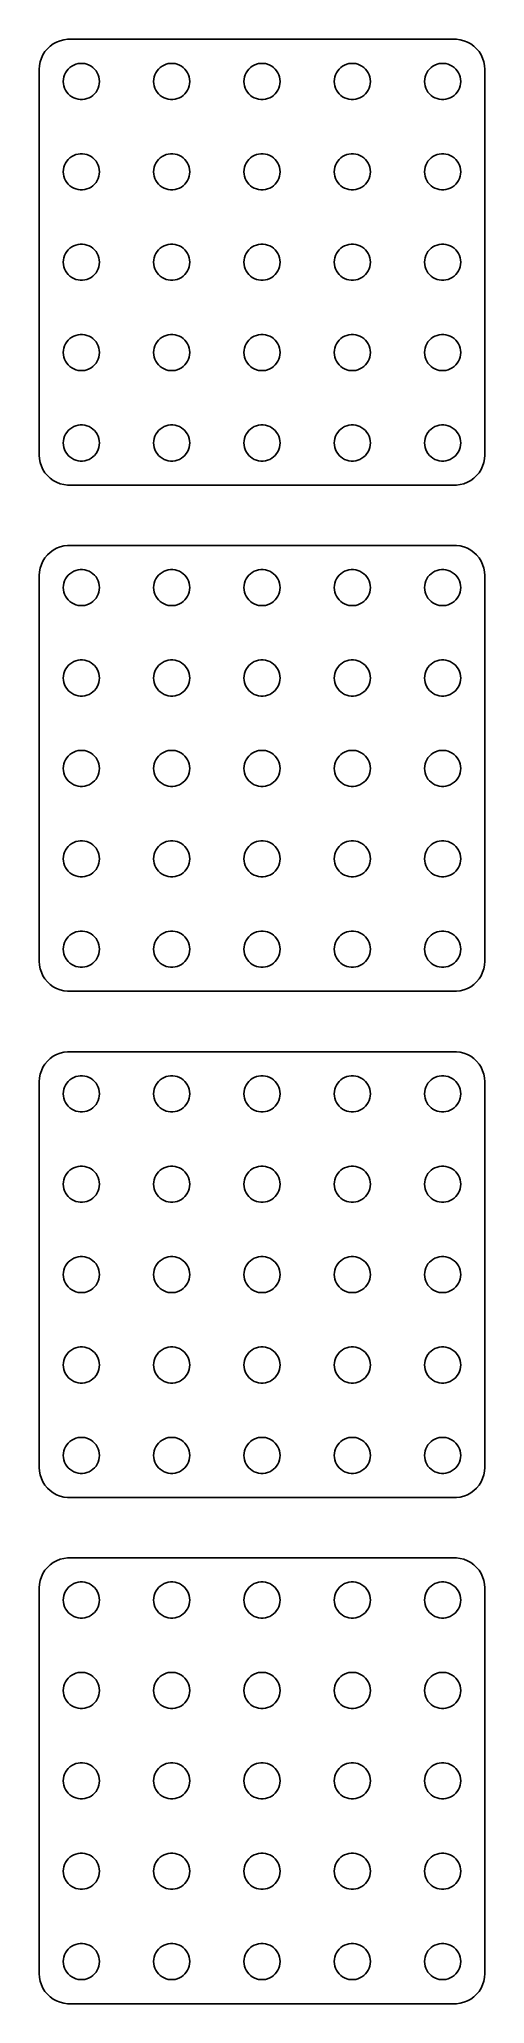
# Model space of a CAD drawing. Header units: metres. Extents: x -37 to 37, y 215 to 541.
import ezdxf

# ---------------------------------------------------------------- set-up
doc = ezdxf.new("R2010")
doc.units = ezdxf.units.M

msp = doc.modelspace()

# ---------------------------------------------------------------- linework, layer by layer
for p, q in [((-36.3815, 538.409), (-36.6489, 537.841)), ((-36.0451, 538.939), (-36.3815, 538.409)), ((-35.6448, 539.423), (-36.0451, 538.939)), ((-35.1871, 539.853), (-35.6448, 539.423)), ((-34.6791, 540.222), (-35.1871, 539.853)), ((-34.1289, 540.524), (-34.6791, 540.222)), ((-33.5451, 540.755), (-34.1289, 540.524)), ((-32.9369, 540.911), (-33.5451, 540.755)), ((-32.3139, 540.99), (-32.9369, 540.911)), ((32.3139, 540.99), (-32.3139, 540.99)), ((32.9369, 540.911), (32.3139, 540.99)), ((33.5451, 540.755), (32.9369, 540.911)), ((34.1289, 540.524), (33.5451, 540.755)), ((34.6791, 540.222), (34.1289, 540.524)), ((35.1871, 539.853), (34.6791, 540.222)), ((35.6448, 539.423), (35.1871, 539.853)), ((36.0451, 538.939), (35.6448, 539.423)), ((36.3815, 538.409), (36.0451, 538.939)), ((36.6489, 537.841), (36.3815, 538.409)), ((-36.9606, 536.627), (-37, 536)), ((-37, 536), (-37, 472)), ((-36.8429, 537.243), (-36.9606, 536.627)), ((-36.6489, 537.841), (-36.8429, 537.243)), ((-32.9763, 534.376), (-32.9057, 534.746)), ((-32.9057, 534.746), (-32.7893, 535.104)), ((-32.7893, 535.104), (-32.6289, 535.445)), ((-32.6289, 535.445), (-32.427, 535.763)), ((-32.427, 535.763), (-32.1869, 536.054)), ((-32.1869, 536.054), (-31.9123, 536.312)), ((-31.9123, 536.312), (-31.6075, 536.533)), ((-31.6075, 536.533), (-31.2773, 536.714)), ((-31.2773, 536.714), (-30.927, 536.853)), ((-30.927, 536.853), (-30.5621, 536.947)), ((-30.5621, 536.947), (-30.1884, 536.994)), ((-30.1884, 536.994), (-29.8116, 536.994)), ((-29.8116, 536.994), (-29.4379, 536.947)), ((-29.4379, 536.947), (-29.0729, 536.853)), ((-29.0729, 536.853), (-28.7227, 536.714)), ((-28.7227, 536.714), (-28.3925, 536.533)), ((-28.3925, 536.533), (-28.0877, 536.312)), ((-28.0877, 536.312), (-27.8131, 536.054)), ((-27.8131, 536.054), (-27.5729, 535.763)), ((-27.5729, 535.763), (-27.3711, 535.445)), ((-27.3711, 535.445), (-27.2107, 535.104)), ((-27.2107, 535.104), (-27.0942, 534.746)), ((-27.0942, 534.746), (-27.0237, 534.376)), ((-17.9763, 534.376), (-17.9057, 534.746)), ((-17.9057, 534.746), (-17.7893, 535.104)), ((-17.7893, 535.104), (-17.6289, 535.445)), ((-17.6289, 535.445), (-17.427, 535.763)), ((-17.427, 535.763), (-17.1869, 536.054)), ((-17.1869, 536.054), (-16.9123, 536.312)), ((-16.9123, 536.312), (-16.6075, 536.533)), ((-16.6075, 536.533), (-16.2773, 536.714)), ((-16.2773, 536.714), (-15.927, 536.853)), ((-15.927, 536.853), (-15.5621, 536.947)), ((-15.5621, 536.947), (-15.1884, 536.994)), ((-15.1884, 536.994), (-14.8116, 536.994)), ((-14.8116, 536.994), (-14.4379, 536.947)), ((-14.4379, 536.947), (-14.0729, 536.853)), ((-14.0729, 536.853), (-13.7227, 536.714)), ((-13.7227, 536.714), (-13.3925, 536.533)), ((-13.3925, 536.533), (-13.0877, 536.312)), ((-13.0877, 536.312), (-12.8131, 536.054)), ((-12.8131, 536.054), (-12.5729, 535.763)), ((-12.5729, 535.763), (-12.3711, 535.445)), ((-12.3711, 535.445), (-12.2107, 535.104)), ((-12.2107, 535.104), (-12.0942, 534.746)), ((-12.0942, 534.746), (-12.0237, 534.376)), ((-2.97633, 534.376), (-2.90575, 534.746)), ((-2.90575, 534.746), (-2.78932, 535.104)), ((-2.78932, 535.104), (-2.62891, 535.445)), ((-2.62891, 535.445), (-2.42705, 535.763)), ((-2.42705, 535.763), (-2.1869, 536.054)), ((-2.1869, 536.054), (-1.91226, 536.312)), ((-1.91226, 536.312), (-1.60747, 536.533)), ((-1.60747, 536.533), (-1.27733, 536.714)), ((-1.27733, 536.714), (-0.92705, 536.853)), ((-0.92705, 536.853), (-0.56213, 536.947)), ((-0.56213, 536.947), (-0.18837, 536.994)), ((-0.18837, 536.994), (0.18837, 536.994)), ((0.18837, 536.994), (0.56213, 536.947)), ((0.56213, 536.947), (0.92705, 536.853)), ((0.92705, 536.853), (1.27733, 536.714)), ((1.27733, 536.714), (1.60747, 536.533)), ((1.60747, 536.533), (1.91226, 536.312)), ((1.91226, 536.312), (2.1869, 536.054)), ((2.1869, 536.054), (2.42705, 535.763)), ((2.42705, 535.763), (2.62891, 535.445)), ((2.62891, 535.445), (2.78932, 535.104)), ((2.78932, 535.104), (2.90575, 534.746)), ((2.90575, 534.746), (2.97633, 534.376)), ((12.0237, 534.376), (12.0942, 534.746)), ((12.0942, 534.746), (12.2107, 535.104)), ((12.2107, 535.104), (12.3711, 535.445)), ((12.3711, 535.445), (12.5729, 535.763)), ((12.5729, 535.763), (12.8131, 536.054)), ((12.8131, 536.054), (13.0877, 536.312)), ((13.0877, 536.312), (13.3925, 536.533)), ((13.3925, 536.533), (13.7227, 536.714)), ((13.7227, 536.714), (14.0729, 536.853)), ((14.0729, 536.853), (14.4379, 536.947)), ((14.4379, 536.947), (14.8116, 536.994)), ((14.8116, 536.994), (15.1884, 536.994)), ((15.1884, 536.994), (15.5621, 536.947)), ((15.5621, 536.947), (15.927, 536.853)), ((15.927, 536.853), (16.2773, 536.714)), ((16.2773, 536.714), (16.6075, 536.533)), ((16.6075, 536.533), (16.9123, 536.312)), ((16.9123, 536.312), (17.1869, 536.054)), ((17.1869, 536.054), (17.427, 535.763)), ((17.427, 535.763), (17.6289, 535.445)), ((17.6289, 535.445), (17.7893, 535.104)), ((17.7893, 535.104), (17.9057, 534.746)), ((17.9057, 534.746), (17.9763, 534.376)), ((27.0237, 534.376), (27.0942, 534.746)), ((27.0942, 534.746), (27.2107, 535.104)), ((27.2107, 535.104), (27.3711, 535.445)), ((27.3711, 535.445), (27.5729, 535.763)), ((27.5729, 535.763), (27.8131, 536.054)), ((27.8131, 536.054), (28.0877, 536.312)), ((28.0877, 536.312), (28.3925, 536.533)), ((28.3925, 536.533), (28.7227, 536.714)), ((28.7227, 536.714), (29.0729, 536.853)), ((29.0729, 536.853), (29.4379, 536.947)), ((29.4379, 536.947), (29.8116, 536.994)), ((29.8116, 536.994), (30.1884, 536.994)), ((30.1884, 536.994), (30.5621, 536.947)), ((30.5621, 536.947), (30.927, 536.853)), ((30.927, 536.853), (31.2773, 536.714)), ((31.2773, 536.714), (31.6075, 536.533)), ((31.6075, 536.533), (31.9123, 536.312)), ((31.9123, 536.312), (32.1869, 536.054)), ((32.1869, 536.054), (32.427, 535.763)), ((32.427, 535.763), (32.6289, 535.445)), ((32.6289, 535.445), (32.7893, 535.104)), ((32.7893, 535.104), (32.9057, 534.746)), ((32.9057, 534.746), (32.9763, 534.376)), ((36.8429, 537.243), (36.6489, 537.841)), ((36.9606, 536.627), (36.8429, 537.243)), ((37, 536), (36.9606, 536.627)), ((37, 472), (37, 536)), ((-33, 534), (-32.9763, 534.376)), ((-32.9763, 533.624), (-33, 534)), ((-32.9057, 533.254), (-32.9763, 533.624)), ((-32.7893, 532.896), (-32.9057, 533.254)), ((-32.6289, 532.555), (-32.7893, 532.896)), ((-32.427, 532.237), (-32.6289, 532.555)), ((-32.1869, 531.946), (-32.427, 532.237)), ((-31.9123, 531.688), (-32.1869, 531.946)), ((-31.6075, 531.467), (-31.9123, 531.688)), ((-31.2773, 531.286), (-31.6075, 531.467)), ((-28.3925, 531.467), (-28.7227, 531.286)), ((-28.0877, 531.688), (-28.3925, 531.467)), ((-27.8131, 531.946), (-28.0877, 531.688)), ((-27.5729, 532.237), (-27.8131, 531.946)), ((-27.3711, 532.555), (-27.5729, 532.237)), ((-27.2107, 532.896), (-27.3711, 532.555)), ((-27.0942, 533.254), (-27.2107, 532.896)), ((-27.0237, 533.624), (-27.0942, 533.254)), ((-27.0237, 534.376), (-27, 534)), ((-27, 534), (-27.0237, 533.624)), ((-18, 534), (-17.9763, 534.376)), ((-17.9763, 533.624), (-18, 534)), ((-17.9057, 533.254), (-17.9763, 533.624)), ((-17.7893, 532.896), (-17.9057, 533.254)), ((-17.6289, 532.555), (-17.7893, 532.896)), ((-17.427, 532.237), (-17.6289, 532.555)), ((-17.1869, 531.946), (-17.427, 532.237)), ((-16.9123, 531.688), (-17.1869, 531.946)), ((-16.6075, 531.467), (-16.9123, 531.688)), ((-16.2773, 531.286), (-16.6075, 531.467)), ((-13.3925, 531.467), (-13.7227, 531.286)), ((-13.0877, 531.688), (-13.3925, 531.467)), ((-12.8131, 531.946), (-13.0877, 531.688)), ((-12.5729, 532.237), (-12.8131, 531.946)), ((-12.3711, 532.555), (-12.5729, 532.237)), ((-12.2107, 532.896), (-12.3711, 532.555)), ((-12.0942, 533.254), (-12.2107, 532.896)), ((-12.0237, 533.624), (-12.0942, 533.254)), ((-12.0237, 534.376), (-12, 534)), ((-12, 534), (-12.0237, 533.624)), ((-3, 534), (-2.97633, 534.376)), ((-2.97633, 533.624), (-3, 534)), ((-2.90575, 533.254), (-2.97633, 533.624)), ((-2.78932, 532.896), (-2.90575, 533.254)), ((-2.62891, 532.555), (-2.78932, 532.896)), ((-2.42705, 532.237), (-2.62891, 532.555)), ((-2.1869, 531.946), (-2.42705, 532.237)), ((-1.91226, 531.688), (-2.1869, 531.946)), ((-1.60747, 531.467), (-1.91226, 531.688)), ((-1.27733, 531.286), (-1.60747, 531.467)), ((1.60747, 531.467), (1.27733, 531.286)), ((1.91226, 531.688), (1.60747, 531.467)), ((2.1869, 531.946), (1.91226, 531.688)), ((2.42705, 532.237), (2.1869, 531.946)), ((2.62891, 532.555), (2.42705, 532.237)), ((2.78932, 532.896), (2.62891, 532.555)), ((2.90575, 533.254), (2.78932, 532.896)), ((2.97633, 533.624), (2.90575, 533.254)), ((2.97633, 534.376), (3, 534)), ((3, 534), (2.97633, 533.624)), ((12, 534), (12.0237, 534.376)), ((12.0237, 533.624), (12, 534)), ((12.0942, 533.254), (12.0237, 533.624)), ((12.2107, 532.896), (12.0942, 533.254)), ((12.3711, 532.555), (12.2107, 532.896)), ((12.5729, 532.237), (12.3711, 532.555)), ((12.8131, 531.946), (12.5729, 532.237)), ((13.0877, 531.688), (12.8131, 531.946)), ((13.3925, 531.467), (13.0877, 531.688)), ((13.7227, 531.286), (13.3925, 531.467)), ((16.6075, 531.467), (16.2773, 531.286)), ((16.9123, 531.688), (16.6075, 531.467)), ((17.1869, 531.946), (16.9123, 531.688)), ((17.427, 532.237), (17.1869, 531.946)), ((17.6289, 532.555), (17.427, 532.237)), ((17.7893, 532.896), (17.6289, 532.555)), ((17.9057, 533.254), (17.7893, 532.896)), ((17.9763, 533.624), (17.9057, 533.254)), ((17.9763, 534.376), (18, 534)), ((18, 534), (17.9763, 533.624)), ((27, 534), (27.0237, 534.376)), ((27.0237, 533.624), (27, 534)), ((27.0942, 533.254), (27.0237, 533.624)), ((27.2107, 532.896), (27.0942, 533.254)), ((27.3711, 532.555), (27.2107, 532.896)), ((27.5729, 532.237), (27.3711, 532.555)), ((27.8131, 531.946), (27.5729, 532.237)), ((28.0877, 531.688), (27.8131, 531.946)), ((28.3925, 531.467), (28.0877, 531.688)), ((28.7227, 531.286), (28.3925, 531.467)), ((31.6075, 531.467), (31.2773, 531.286)), ((31.9123, 531.688), (31.6075, 531.467)), ((32.1869, 531.946), (31.9123, 531.688)), ((32.427, 532.237), (32.1869, 531.946)), ((32.6289, 532.555), (32.427, 532.237)), ((32.7893, 532.896), (32.6289, 532.555)), ((32.9057, 533.254), (32.7893, 532.896)), ((32.9763, 533.624), (32.9057, 533.254)), ((32.9763, 534.376), (33, 534)), ((33, 534), (32.9763, 533.624)), ((-30.927, 531.147), (-31.2773, 531.286)), ((-30.5621, 531.053), (-30.927, 531.147)), ((-30.1884, 531.006), (-30.5621, 531.053)), ((-29.8116, 531.006), (-30.1884, 531.006)), ((-29.4379, 531.053), (-29.8116, 531.006)), ((-29.0729, 531.147), (-29.4379, 531.053)), ((-28.7227, 531.286), (-29.0729, 531.147)), ((-15.927, 531.147), (-16.2773, 531.286)), ((-15.5621, 531.053), (-15.927, 531.147)), ((-15.1884, 531.006), (-15.5621, 531.053)), ((-14.8116, 531.006), (-15.1884, 531.006)), ((-14.4379, 531.053), (-14.8116, 531.006)), ((-14.0729, 531.147), (-14.4379, 531.053)), ((-13.7227, 531.286), (-14.0729, 531.147)), ((-0.92705, 531.147), (-1.27733, 531.286)), ((-0.56213, 531.053), (-0.92705, 531.147)), ((-0.18837, 531.006), (-0.56213, 531.053)), ((0.18837, 531.006), (-0.18837, 531.006)), ((0.56213, 531.053), (0.18837, 531.006)), ((0.92705, 531.147), (0.56213, 531.053)), ((1.27733, 531.286), (0.92705, 531.147)), ((14.0729, 531.147), (13.7227, 531.286)), ((14.4379, 531.053), (14.0729, 531.147)), ((14.8116, 531.006), (14.4379, 531.053)), ((15.1884, 531.006), (14.8116, 531.006)), ((15.5621, 531.053), (15.1884, 531.006)), ((15.927, 531.147), (15.5621, 531.053)), ((16.2773, 531.286), (15.927, 531.147)), ((29.0729, 531.147), (28.7227, 531.286)), ((29.4379, 531.053), (29.0729, 531.147)), ((29.8116, 531.006), (29.4379, 531.053)), ((30.1884, 531.006), (29.8116, 531.006)), ((30.5621, 531.053), (30.1884, 531.006)), ((30.927, 531.147), (30.5621, 531.053)), ((31.2773, 531.286), (30.927, 531.147)), ((-31.6075, 521.533), (-31.2773, 521.714)), ((-31.2773, 521.714), (-30.927, 521.853)), ((-30.927, 521.853), (-30.5621, 521.947)), ((-30.5621, 521.947), (-30.1884, 521.994)), ((-30.1884, 521.994), (-29.8116, 521.994)), ((-29.8116, 521.994), (-29.4379, 521.947)), ((-29.4379, 521.947), (-29.0729, 521.853)), ((-29.0729, 521.853), (-28.7227, 521.714)), ((-28.7227, 521.714), (-28.3925, 521.533)), ((-16.6075, 521.533), (-16.2773, 521.714)), ((-16.2773, 521.714), (-15.927, 521.853)), ((-15.927, 521.853), (-15.5621, 521.947)), ((-15.5621, 521.947), (-15.1884, 521.994)), ((-15.1884, 521.994), (-14.8116, 521.994)), ((-14.8116, 521.994), (-14.4379, 521.947)), ((-14.4379, 521.947), (-14.0729, 521.853)), ((-14.0729, 521.853), (-13.7227, 521.714)), ((-13.7227, 521.714), (-13.3925, 521.533)), ((-1.60747, 521.533), (-1.27733, 521.714)), ((-1.27733, 521.714), (-0.92705, 521.853)), ((-0.92705, 521.853), (-0.56213, 521.947)), ((-0.56213, 521.947), (-0.18837, 521.994)), ((-0.18837, 521.994), (0.18837, 521.994)), ((0.18837, 521.994), (0.56213, 521.947)), ((0.56213, 521.947), (0.92705, 521.853)), ((0.92705, 521.853), (1.27733, 521.714)), ((1.27733, 521.714), (1.60747, 521.533)), ((13.3925, 521.533), (13.7227, 521.714)), ((13.7227, 521.714), (14.0729, 521.853)), ((14.0729, 521.853), (14.4379, 521.947)), ((14.4379, 521.947), (14.8116, 521.994)), ((14.8116, 521.994), (15.1884, 521.994)), ((15.1884, 521.994), (15.5621, 521.947)), ((15.5621, 521.947), (15.927, 521.853)), ((15.927, 521.853), (16.2773, 521.714)), ((16.2773, 521.714), (16.6075, 521.533)), ((28.3925, 521.533), (28.7227, 521.714)), ((28.7227, 521.714), (29.0729, 521.853)), ((29.0729, 521.853), (29.4379, 521.947)), ((29.4379, 521.947), (29.8116, 521.994)), ((29.8116, 521.994), (30.1884, 521.994)), ((30.1884, 521.994), (30.5621, 521.947)), ((30.5621, 521.947), (30.927, 521.853)), ((30.927, 521.853), (31.2773, 521.714)), ((31.2773, 521.714), (31.6075, 521.533)), ((-33, 519), (-32.9763, 519.376)), ((-32.9763, 518.624), (-33, 519)), ((-32.9763, 519.376), (-32.9057, 519.746)), ((-32.9057, 518.254), (-32.9763, 518.624)), ((-32.9057, 519.746), (-32.7893, 520.104)), ((-32.7893, 520.104), (-32.6289, 520.445)), ((-32.6289, 520.445), (-32.427, 520.763)), ((-32.427, 520.763), (-32.1869, 521.054)), ((-32.1869, 521.054), (-31.9123, 521.312)), ((-31.9123, 521.312), (-31.6075, 521.533)), ((-28.3925, 521.533), (-28.0877, 521.312)), ((-28.0877, 521.312), (-27.8131, 521.054)), ((-27.8131, 521.054), (-27.5729, 520.763)), ((-27.5729, 520.763), (-27.3711, 520.445)), ((-27.3711, 520.445), (-27.2107, 520.104)), ((-27.2107, 520.104), (-27.0942, 519.746)), ((-27.0942, 519.746), (-27.0237, 519.376)), ((-27.0237, 518.624), (-27.0942, 518.254)), ((-27.0237, 519.376), (-27, 519)), ((-27, 519), (-27.0237, 518.624)), ((-18, 519), (-17.9763, 519.376)), ((-17.9763, 518.624), (-18, 519)), ((-17.9763, 519.376), (-17.9057, 519.746)), ((-17.9057, 518.254), (-17.9763, 518.624)), ((-17.9057, 519.746), (-17.7893, 520.104)), ((-17.7893, 520.104), (-17.6289, 520.445)), ((-17.6289, 520.445), (-17.427, 520.763)), ((-17.427, 520.763), (-17.1869, 521.054)), ((-17.1869, 521.054), (-16.9123, 521.312)), ((-16.9123, 521.312), (-16.6075, 521.533)), ((-13.3925, 521.533), (-13.0877, 521.312)), ((-13.0877, 521.312), (-12.8131, 521.054)), ((-12.8131, 521.054), (-12.5729, 520.763)), ((-12.5729, 520.763), (-12.3711, 520.445)), ((-12.3711, 520.445), (-12.2107, 520.104)), ((-12.2107, 520.104), (-12.0942, 519.746)), ((-12.0942, 519.746), (-12.0237, 519.376)), ((-12.0237, 518.624), (-12.0942, 518.254)), ((-12.0237, 519.376), (-12, 519)), ((-12, 519), (-12.0237, 518.624)), ((-3, 519), (-2.97633, 519.376)), ((-2.97633, 518.624), (-3, 519)), ((-2.97633, 519.376), (-2.90575, 519.746)), ((-2.90575, 518.254), (-2.97633, 518.624)), ((-2.90575, 519.746), (-2.78932, 520.104)), ((-2.78932, 520.104), (-2.62891, 520.445)), ((-2.62891, 520.445), (-2.42705, 520.763)), ((-2.42705, 520.763), (-2.1869, 521.054)), ((-2.1869, 521.054), (-1.91226, 521.312)), ((-1.91226, 521.312), (-1.60747, 521.533)), ((1.60747, 521.533), (1.91226, 521.312)), ((1.91226, 521.312), (2.1869, 521.054)), ((2.1869, 521.054), (2.42705, 520.763)), ((2.42705, 520.763), (2.62891, 520.445)), ((2.62891, 520.445), (2.78932, 520.104)), ((2.78932, 520.104), (2.90575, 519.746)), ((2.90575, 519.746), (2.97633, 519.376)), ((2.97633, 518.624), (2.90575, 518.254)), ((2.97633, 519.376), (3, 519)), ((3, 519), (2.97633, 518.624)), ((12, 519), (12.0237, 519.376)), ((12.0237, 518.624), (12, 519)), ((12.0237, 519.376), (12.0942, 519.746)), ((12.0942, 518.254), (12.0237, 518.624)), ((12.0942, 519.746), (12.2107, 520.104)), ((12.2107, 520.104), (12.3711, 520.445)), ((12.3711, 520.445), (12.5729, 520.763)), ((12.5729, 520.763), (12.8131, 521.054)), ((12.8131, 521.054), (13.0877, 521.312)), ((13.0877, 521.312), (13.3925, 521.533)), ((16.6075, 521.533), (16.9123, 521.312)), ((16.9123, 521.312), (17.1869, 521.054)), ((17.1869, 521.054), (17.427, 520.763)), ((17.427, 520.763), (17.6289, 520.445)), ((17.6289, 520.445), (17.7893, 520.104)), ((17.7893, 520.104), (17.9057, 519.746)), ((17.9057, 519.746), (17.9763, 519.376)), ((17.9763, 518.624), (17.9057, 518.254)), ((17.9763, 519.376), (18, 519)), ((18, 519), (17.9763, 518.624)), ((27, 519), (27.0237, 519.376)), ((27.0237, 518.624), (27, 519)), ((27.0237, 519.376), (27.0942, 519.746)), ((27.0942, 518.254), (27.0237, 518.624)), ((27.0942, 519.746), (27.2107, 520.104)), ((27.2107, 520.104), (27.3711, 520.445)), ((27.3711, 520.445), (27.5729, 520.763)), ((27.5729, 520.763), (27.8131, 521.054)), ((27.8131, 521.054), (28.0877, 521.312)), ((28.0877, 521.312), (28.3925, 521.533)), ((31.6075, 521.533), (31.9123, 521.312)), ((31.9123, 521.312), (32.1869, 521.054)), ((32.1869, 521.054), (32.427, 520.763)), ((32.427, 520.763), (32.6289, 520.445)), ((32.6289, 520.445), (32.7893, 520.104)), ((32.7893, 520.104), (32.9057, 519.746)), ((32.9057, 519.746), (32.9763, 519.376)), ((32.9763, 518.624), (32.9057, 518.254)), ((32.9763, 519.376), (33, 519)), ((33, 519), (32.9763, 518.624)), ((-32.7893, 517.896), (-32.9057, 518.254)), ((-32.6289, 517.555), (-32.7893, 517.896)), ((-32.427, 517.237), (-32.6289, 517.555)), ((-32.1869, 516.946), (-32.427, 517.237)), ((-31.9123, 516.688), (-32.1869, 516.946)), ((-31.6075, 516.467), (-31.9123, 516.688)), ((-31.2773, 516.286), (-31.6075, 516.467)), ((-30.927, 516.147), (-31.2773, 516.286)), ((-30.5621, 516.053), (-30.927, 516.147)), ((-30.1884, 516.006), (-30.5621, 516.053)), ((-29.8116, 516.006), (-30.1884, 516.006)), ((-29.4379, 516.053), (-29.8116, 516.006)), ((-29.0729, 516.147), (-29.4379, 516.053)), ((-28.7227, 516.286), (-29.0729, 516.147)), ((-28.3925, 516.467), (-28.7227, 516.286)), ((-28.0877, 516.688), (-28.3925, 516.467)), ((-27.8131, 516.946), (-28.0877, 516.688)), ((-27.5729, 517.237), (-27.8131, 516.946)), ((-27.3711, 517.555), (-27.5729, 517.237)), ((-27.2107, 517.896), (-27.3711, 517.555)), ((-27.0942, 518.254), (-27.2107, 517.896)), ((-17.7893, 517.896), (-17.9057, 518.254)), ((-17.6289, 517.555), (-17.7893, 517.896)), ((-17.427, 517.237), (-17.6289, 517.555)), ((-17.1869, 516.946), (-17.427, 517.237)), ((-16.9123, 516.688), (-17.1869, 516.946)), ((-16.6075, 516.467), (-16.9123, 516.688)), ((-16.2773, 516.286), (-16.6075, 516.467)), ((-15.927, 516.147), (-16.2773, 516.286)), ((-15.5621, 516.053), (-15.927, 516.147)), ((-15.1884, 516.006), (-15.5621, 516.053)), ((-14.8116, 516.006), (-15.1884, 516.006)), ((-14.4379, 516.053), (-14.8116, 516.006)), ((-14.0729, 516.147), (-14.4379, 516.053)), ((-13.7227, 516.286), (-14.0729, 516.147)), ((-13.3925, 516.467), (-13.7227, 516.286)), ((-13.0877, 516.688), (-13.3925, 516.467)), ((-12.8131, 516.946), (-13.0877, 516.688)), ((-12.5729, 517.237), (-12.8131, 516.946)), ((-12.3711, 517.555), (-12.5729, 517.237)), ((-12.2107, 517.896), (-12.3711, 517.555)), ((-12.0942, 518.254), (-12.2107, 517.896)), ((-2.78932, 517.896), (-2.90575, 518.254)), ((-2.62891, 517.555), (-2.78932, 517.896)), ((-2.42705, 517.237), (-2.62891, 517.555)), ((-2.1869, 516.946), (-2.42705, 517.237)), ((-1.91226, 516.688), (-2.1869, 516.946)), ((-1.60747, 516.467), (-1.91226, 516.688)), ((-1.27733, 516.286), (-1.60747, 516.467)), ((-0.92705, 516.147), (-1.27733, 516.286)), ((-0.56213, 516.053), (-0.92705, 516.147)), ((-0.18837, 516.006), (-0.56213, 516.053)), ((0.18837, 516.006), (-0.18837, 516.006)), ((0.56213, 516.053), (0.18837, 516.006)), ((0.92705, 516.147), (0.56213, 516.053)), ((1.27733, 516.286), (0.92705, 516.147)), ((1.60747, 516.467), (1.27733, 516.286)), ((1.91226, 516.688), (1.60747, 516.467)), ((2.1869, 516.946), (1.91226, 516.688)), ((2.42705, 517.237), (2.1869, 516.946)), ((2.62891, 517.555), (2.42705, 517.237)), ((2.78932, 517.896), (2.62891, 517.555)), ((2.90575, 518.254), (2.78932, 517.896)), ((12.2107, 517.896), (12.0942, 518.254)), ((12.3711, 517.555), (12.2107, 517.896)), ((12.5729, 517.237), (12.3711, 517.555)), ((12.8131, 516.946), (12.5729, 517.237)), ((13.0877, 516.688), (12.8131, 516.946)), ((13.3925, 516.467), (13.0877, 516.688)), ((13.7227, 516.286), (13.3925, 516.467)), ((14.0729, 516.147), (13.7227, 516.286)), ((14.4379, 516.053), (14.0729, 516.147)), ((14.8116, 516.006), (14.4379, 516.053)), ((15.1884, 516.006), (14.8116, 516.006)), ((15.5621, 516.053), (15.1884, 516.006)), ((15.927, 516.147), (15.5621, 516.053)), ((16.2773, 516.286), (15.927, 516.147)), ((16.6075, 516.467), (16.2773, 516.286)), ((16.9123, 516.688), (16.6075, 516.467)), ((17.1869, 516.946), (16.9123, 516.688)), ((17.427, 517.237), (17.1869, 516.946)), ((17.6289, 517.555), (17.427, 517.237)), ((17.7893, 517.896), (17.6289, 517.555)), ((17.9057, 518.254), (17.7893, 517.896)), ((27.2107, 517.896), (27.0942, 518.254)), ((27.3711, 517.555), (27.2107, 517.896)), ((27.5729, 517.237), (27.3711, 517.555)), ((27.8131, 516.946), (27.5729, 517.237)), ((28.0877, 516.688), (27.8131, 516.946)), ((28.3925, 516.467), (28.0877, 516.688)), ((28.7227, 516.286), (28.3925, 516.467)), ((29.0729, 516.147), (28.7227, 516.286)), ((29.4379, 516.053), (29.0729, 516.147)), ((29.8116, 516.006), (29.4379, 516.053)), ((30.1884, 516.006), (29.8116, 516.006)), ((30.5621, 516.053), (30.1884, 516.006)), ((30.927, 516.147), (30.5621, 516.053)), ((31.2773, 516.286), (30.927, 516.147)), ((31.6075, 516.467), (31.2773, 516.286)), ((31.9123, 516.688), (31.6075, 516.467)), ((32.1869, 516.946), (31.9123, 516.688)), ((32.427, 517.237), (32.1869, 516.946)), ((32.6289, 517.555), (32.427, 517.237)), ((32.7893, 517.896), (32.6289, 517.555)), ((32.9057, 518.254), (32.7893, 517.896)), ((-32.7893, 505.104), (-32.6289, 505.445)), ((-32.6289, 505.445), (-32.427, 505.763)), ((-32.427, 505.763), (-32.1869, 506.054)), ((-32.1869, 506.054), (-31.9123, 506.312)), ((-31.9123, 506.312), (-31.6075, 506.533)), ((-31.6075, 506.533), (-31.2773, 506.714)), ((-31.2773, 506.714), (-30.927, 506.853)), ((-30.927, 506.853), (-30.5621, 506.947)), ((-30.5621, 506.947), (-30.1884, 506.994)), ((-30.1884, 506.994), (-29.8116, 506.994)), ((-29.8116, 506.994), (-29.4379, 506.947)), ((-29.4379, 506.947), (-29.0729, 506.853)), ((-29.0729, 506.853), (-28.7227, 506.714)), ((-28.7227, 506.714), (-28.3925, 506.533)), ((-28.3925, 506.533), (-28.0877, 506.312)), ((-28.0877, 506.312), (-27.8131, 506.054)), ((-27.8131, 506.054), (-27.5729, 505.763)), ((-27.5729, 505.763), (-27.3711, 505.445)), ((-27.3711, 505.445), (-27.2107, 505.104)), ((-17.7893, 505.104), (-17.6289, 505.445)), ((-17.6289, 505.445), (-17.427, 505.763)), ((-17.427, 505.763), (-17.1869, 506.054)), ((-17.1869, 506.054), (-16.9123, 506.312)), ((-16.9123, 506.312), (-16.6075, 506.533)), ((-16.6075, 506.533), (-16.2773, 506.714)), ((-16.2773, 506.714), (-15.927, 506.853)), ((-15.927, 506.853), (-15.5621, 506.947)), ((-15.5621, 506.947), (-15.1884, 506.994)), ((-15.1884, 506.994), (-14.8116, 506.994)), ((-14.8116, 506.994), (-14.4379, 506.947)), ((-14.4379, 506.947), (-14.0729, 506.853)), ((-14.0729, 506.853), (-13.7227, 506.714)), ((-13.7227, 506.714), (-13.3925, 506.533)), ((-13.3925, 506.533), (-13.0877, 506.312)), ((-13.0877, 506.312), (-12.8131, 506.054)), ((-12.8131, 506.054), (-12.5729, 505.763)), ((-12.5729, 505.763), (-12.3711, 505.445)), ((-12.3711, 505.445), (-12.2107, 505.104)), ((-2.78932, 505.104), (-2.62891, 505.445)), ((-2.62891, 505.445), (-2.42705, 505.763)), ((-2.42705, 505.763), (-2.1869, 506.054)), ((-2.1869, 506.054), (-1.91226, 506.312)), ((-1.91226, 506.312), (-1.60747, 506.533)), ((-1.60747, 506.533), (-1.27733, 506.714)), ((-1.27733, 506.714), (-0.92705, 506.853)), ((-0.92705, 506.853), (-0.56213, 506.947)), ((-0.56213, 506.947), (-0.18837, 506.994)), ((-0.18837, 506.994), (0.18837, 506.994)), ((0.18837, 506.994), (0.56213, 506.947)), ((0.56213, 506.947), (0.92705, 506.853)), ((0.92705, 506.853), (1.27733, 506.714)), ((1.27733, 506.714), (1.60747, 506.533)), ((1.60747, 506.533), (1.91226, 506.312)), ((1.91226, 506.312), (2.1869, 506.054)), ((2.1869, 506.054), (2.42705, 505.763)), ((2.42705, 505.763), (2.62891, 505.445)), ((2.62891, 505.445), (2.78932, 505.104)), ((12.2107, 505.104), (12.3711, 505.445)), ((12.3711, 505.445), (12.5729, 505.763)), ((12.5729, 505.763), (12.8131, 506.054)), ((12.8131, 506.054), (13.0877, 506.312)), ((13.0877, 506.312), (13.3925, 506.533)), ((13.3925, 506.533), (13.7227, 506.714)), ((13.7227, 506.714), (14.0729, 506.853)), ((14.0729, 506.853), (14.4379, 506.947)), ((14.4379, 506.947), (14.8116, 506.994)), ((14.8116, 506.994), (15.1884, 506.994)), ((15.1884, 506.994), (15.5621, 506.947)), ((15.5621, 506.947), (15.927, 506.853)), ((15.927, 506.853), (16.2773, 506.714)), ((16.2773, 506.714), (16.6075, 506.533)), ((16.6075, 506.533), (16.9123, 506.312)), ((16.9123, 506.312), (17.1869, 506.054)), ((17.1869, 506.054), (17.427, 505.763)), ((17.427, 505.763), (17.6289, 505.445)), ((17.6289, 505.445), (17.7893, 505.104)), ((27.2107, 505.104), (27.3711, 505.445)), ((27.3711, 505.445), (27.5729, 505.763)), ((27.5729, 505.763), (27.8131, 506.054)), ((27.8131, 506.054), (28.0877, 506.312)), ((28.0877, 506.312), (28.3925, 506.533)), ((28.3925, 506.533), (28.7227, 506.714)), ((28.7227, 506.714), (29.0729, 506.853)), ((29.0729, 506.853), (29.4379, 506.947)), ((29.4379, 506.947), (29.8116, 506.994)), ((29.8116, 506.994), (30.1884, 506.994)), ((30.1884, 506.994), (30.5621, 506.947)), ((30.5621, 506.947), (30.927, 506.853)), ((30.927, 506.853), (31.2773, 506.714)), ((31.2773, 506.714), (31.6075, 506.533)), ((31.6075, 506.533), (31.9123, 506.312)), ((31.9123, 506.312), (32.1869, 506.054)), ((32.1869, 506.054), (32.427, 505.763)), ((32.427, 505.763), (32.6289, 505.445)), ((32.6289, 505.445), (32.7893, 505.104)), ((-33, 504), (-32.9763, 504.376)), ((-32.9763, 503.624), (-33, 504)), ((-32.9763, 504.376), (-32.9057, 504.746)), ((-32.9057, 503.254), (-32.9763, 503.624)), ((-32.9057, 504.746), (-32.7893, 505.104)), ((-32.7893, 502.896), (-32.9057, 503.254)), ((-32.6289, 502.555), (-32.7893, 502.896)), ((-32.427, 502.237), (-32.6289, 502.555)), ((-32.1869, 501.946), (-32.427, 502.237)), ((-27.5729, 502.237), (-27.8131, 501.946)), ((-27.3711, 502.555), (-27.5729, 502.237)), ((-27.2107, 502.896), (-27.3711, 502.555)), ((-27.2107, 505.104), (-27.0942, 504.746)), ((-27.0942, 503.254), (-27.2107, 502.896)), ((-27.0942, 504.746), (-27.0237, 504.376)), ((-27.0237, 503.624), (-27.0942, 503.254)), ((-27.0237, 504.376), (-27, 504)), ((-27, 504), (-27.0237, 503.624)), ((-18, 504), (-17.9763, 504.376)), ((-17.9763, 503.624), (-18, 504)), ((-17.9763, 504.376), (-17.9057, 504.746)), ((-17.9057, 503.254), (-17.9763, 503.624)), ((-17.9057, 504.746), (-17.7893, 505.104)), ((-17.7893, 502.896), (-17.9057, 503.254)), ((-17.6289, 502.555), (-17.7893, 502.896)), ((-17.427, 502.237), (-17.6289, 502.555)), ((-17.1869, 501.946), (-17.427, 502.237)), ((-12.5729, 502.237), (-12.8131, 501.946)), ((-12.3711, 502.555), (-12.5729, 502.237)), ((-12.2107, 502.896), (-12.3711, 502.555)), ((-12.2107, 505.104), (-12.0942, 504.746)), ((-12.0942, 503.254), (-12.2107, 502.896)), ((-12.0942, 504.746), (-12.0237, 504.376)), ((-12.0237, 503.624), (-12.0942, 503.254)), ((-12.0237, 504.376), (-12, 504)), ((-12, 504), (-12.0237, 503.624)), ((-3, 504), (-2.97633, 504.376)), ((-2.97633, 503.624), (-3, 504)), ((-2.97633, 504.376), (-2.90575, 504.746)), ((-2.90575, 503.254), (-2.97633, 503.624)), ((-2.90575, 504.746), (-2.78932, 505.104)), ((-2.78932, 502.896), (-2.90575, 503.254)), ((-2.62891, 502.555), (-2.78932, 502.896)), ((-2.42705, 502.237), (-2.62891, 502.555)), ((-2.1869, 501.946), (-2.42705, 502.237)), ((2.42705, 502.237), (2.1869, 501.946)), ((2.62891, 502.555), (2.42705, 502.237)), ((2.78932, 502.896), (2.62891, 502.555)), ((2.78932, 505.104), (2.90575, 504.746)), ((2.90575, 503.254), (2.78932, 502.896)), ((2.90575, 504.746), (2.97633, 504.376)), ((2.97633, 503.624), (2.90575, 503.254)), ((2.97633, 504.376), (3, 504)), ((3, 504), (2.97633, 503.624)), ((12, 504), (12.0237, 504.376)), ((12.0237, 503.624), (12, 504)), ((12.0237, 504.376), (12.0942, 504.746)), ((12.0942, 503.254), (12.0237, 503.624)), ((12.0942, 504.746), (12.2107, 505.104)), ((12.2107, 502.896), (12.0942, 503.254)), ((12.3711, 502.555), (12.2107, 502.896)), ((12.5729, 502.237), (12.3711, 502.555)), ((12.8131, 501.946), (12.5729, 502.237)), ((17.427, 502.237), (17.1869, 501.946)), ((17.6289, 502.555), (17.427, 502.237)), ((17.7893, 502.896), (17.6289, 502.555)), ((17.7893, 505.104), (17.9057, 504.746)), ((17.9057, 503.254), (17.7893, 502.896)), ((17.9057, 504.746), (17.9763, 504.376)), ((17.9763, 503.624), (17.9057, 503.254)), ((17.9763, 504.376), (18, 504)), ((18, 504), (17.9763, 503.624)), ((27, 504), (27.0237, 504.376)), ((27.0237, 503.624), (27, 504)), ((27.0237, 504.376), (27.0942, 504.746)), ((27.0942, 503.254), (27.0237, 503.624)), ((27.0942, 504.746), (27.2107, 505.104)), ((27.2107, 502.896), (27.0942, 503.254)), ((27.3711, 502.555), (27.2107, 502.896)), ((27.5729, 502.237), (27.3711, 502.555)), ((27.8131, 501.946), (27.5729, 502.237)), ((32.427, 502.237), (32.1869, 501.946)), ((32.6289, 502.555), (32.427, 502.237)), ((32.7893, 502.896), (32.6289, 502.555)), ((32.7893, 505.104), (32.9057, 504.746)), ((32.9057, 503.254), (32.7893, 502.896)), ((32.9057, 504.746), (32.9763, 504.376)), ((32.9763, 503.624), (32.9057, 503.254)), ((32.9763, 504.376), (33, 504)), ((33, 504), (32.9763, 503.624)), ((-31.9123, 501.688), (-32.1869, 501.946)), ((-31.6075, 501.467), (-31.9123, 501.688)), ((-31.2773, 501.286), (-31.6075, 501.467)), ((-30.927, 501.147), (-31.2773, 501.286)), ((-30.5621, 501.053), (-30.927, 501.147)), ((-30.1884, 501.006), (-30.5621, 501.053)), ((-29.8116, 501.006), (-30.1884, 501.006)), ((-29.4379, 501.053), (-29.8116, 501.006)), ((-29.0729, 501.147), (-29.4379, 501.053)), ((-28.7227, 501.286), (-29.0729, 501.147)), ((-28.3925, 501.467), (-28.7227, 501.286)), ((-28.0877, 501.688), (-28.3925, 501.467)), ((-27.8131, 501.946), (-28.0877, 501.688)), ((-16.9123, 501.688), (-17.1869, 501.946)), ((-16.6075, 501.467), (-16.9123, 501.688)), ((-16.2773, 501.286), (-16.6075, 501.467)), ((-15.927, 501.147), (-16.2773, 501.286)), ((-15.5621, 501.053), (-15.927, 501.147)), ((-15.1884, 501.006), (-15.5621, 501.053)), ((-14.8116, 501.006), (-15.1884, 501.006)), ((-14.4379, 501.053), (-14.8116, 501.006)), ((-14.0729, 501.147), (-14.4379, 501.053)), ((-13.7227, 501.286), (-14.0729, 501.147)), ((-13.3925, 501.467), (-13.7227, 501.286)), ((-13.0877, 501.688), (-13.3925, 501.467)), ((-12.8131, 501.946), (-13.0877, 501.688)), ((-1.91226, 501.688), (-2.1869, 501.946)), ((-1.60747, 501.467), (-1.91226, 501.688)), ((-1.27733, 501.286), (-1.60747, 501.467)), ((-0.92705, 501.147), (-1.27733, 501.286)), ((-0.56213, 501.053), (-0.92705, 501.147)), ((-0.18837, 501.006), (-0.56213, 501.053)), ((0.18837, 501.006), (-0.18837, 501.006)), ((0.56213, 501.053), (0.18837, 501.006)), ((0.92705, 501.147), (0.56213, 501.053)), ((1.27733, 501.286), (0.92705, 501.147)), ((1.60747, 501.467), (1.27733, 501.286)), ((1.91226, 501.688), (1.60747, 501.467)), ((2.1869, 501.946), (1.91226, 501.688)), ((13.0877, 501.688), (12.8131, 501.946)), ((13.3925, 501.467), (13.0877, 501.688)), ((13.7227, 501.286), (13.3925, 501.467)), ((14.0729, 501.147), (13.7227, 501.286)), ((14.4379, 501.053), (14.0729, 501.147)), ((14.8116, 501.006), (14.4379, 501.053)), ((15.1884, 501.006), (14.8116, 501.006)), ((15.5621, 501.053), (15.1884, 501.006)), ((15.927, 501.147), (15.5621, 501.053)), ((16.2773, 501.286), (15.927, 501.147)), ((16.6075, 501.467), (16.2773, 501.286)), ((16.9123, 501.688), (16.6075, 501.467)), ((17.1869, 501.946), (16.9123, 501.688)), ((28.0877, 501.688), (27.8131, 501.946)), ((28.3925, 501.467), (28.0877, 501.688)), ((28.7227, 501.286), (28.3925, 501.467)), ((29.0729, 501.147), (28.7227, 501.286)), ((29.4379, 501.053), (29.0729, 501.147)), ((29.8116, 501.006), (29.4379, 501.053)), ((30.1884, 501.006), (29.8116, 501.006)), ((30.5621, 501.053), (30.1884, 501.006)), ((30.927, 501.147), (30.5621, 501.053)), ((31.2773, 501.286), (30.927, 501.147)), ((31.6075, 501.467), (31.2773, 501.286)), ((31.9123, 501.688), (31.6075, 501.467)), ((32.1869, 501.946), (31.9123, 501.688)), ((-33, 489), (-32.9763, 489.376)), ((-32.9763, 488.624), (-33, 489)), ((-32.9763, 489.376), (-32.9057, 489.746)), ((-32.9057, 489.746), (-32.7893, 490.104)), ((-32.7893, 490.104), (-32.6289, 490.445)), ((-32.6289, 490.445), (-32.427, 490.763)), ((-32.427, 490.763), (-32.1869, 491.054)), ((-32.1869, 491.054), (-31.9123, 491.312)), ((-31.9123, 491.312), (-31.6075, 491.533)), ((-31.6075, 491.533), (-31.2773, 491.714)), ((-31.2773, 491.714), (-30.927, 491.853)), ((-30.927, 491.853), (-30.5621, 491.947)), ((-30.5621, 491.947), (-30.1884, 491.994)), ((-30.1884, 491.994), (-29.8116, 491.994)), ((-29.8116, 491.994), (-29.4379, 491.947)), ((-29.4379, 491.947), (-29.0729, 491.853)), ((-29.0729, 491.853), (-28.7227, 491.714)), ((-28.7227, 491.714), (-28.3925, 491.533)), ((-28.3925, 491.533), (-28.0877, 491.312)), ((-28.0877, 491.312), (-27.8131, 491.054)), ((-27.8131, 491.054), (-27.5729, 490.763)), ((-27.5729, 490.763), (-27.3711, 490.445)), ((-27.3711, 490.445), (-27.2107, 490.104)), ((-27.2107, 490.104), (-27.0942, 489.746)), ((-27.0942, 489.746), (-27.0237, 489.376)), ((-27.0237, 489.376), (-27, 489)), ((-27, 489), (-27.0237, 488.624)), ((-18, 489), (-17.9763, 489.376)), ((-17.9763, 488.624), (-18, 489)), ((-17.9763, 489.376), (-17.9057, 489.746)), ((-17.9057, 489.746), (-17.7893, 490.104)), ((-17.7893, 490.104), (-17.6289, 490.445)), ((-17.6289, 490.445), (-17.427, 490.763)), ((-17.427, 490.763), (-17.1869, 491.054)), ((-17.1869, 491.054), (-16.9123, 491.312)), ((-16.9123, 491.312), (-16.6075, 491.533)), ((-16.6075, 491.533), (-16.2773, 491.714)), ((-16.2773, 491.714), (-15.927, 491.853)), ((-15.927, 491.853), (-15.5621, 491.947)), ((-15.5621, 491.947), (-15.1884, 491.994)), ((-15.1884, 491.994), (-14.8116, 491.994)), ((-14.8116, 491.994), (-14.4379, 491.947)), ((-14.4379, 491.947), (-14.0729, 491.853)), ((-14.0729, 491.853), (-13.7227, 491.714)), ((-13.7227, 491.714), (-13.3925, 491.533)), ((-13.3925, 491.533), (-13.0877, 491.312)), ((-13.0877, 491.312), (-12.8131, 491.054)), ((-12.8131, 491.054), (-12.5729, 490.763)), ((-12.5729, 490.763), (-12.3711, 490.445)), ((-12.3711, 490.445), (-12.2107, 490.104)), ((-12.2107, 490.104), (-12.0942, 489.746)), ((-12.0942, 489.746), (-12.0237, 489.376)), ((-12.0237, 489.376), (-12, 489)), ((-12, 489), (-12.0237, 488.624)), ((-3, 489), (-2.97633, 489.376)), ((-2.97633, 488.624), (-3, 489)), ((-2.97633, 489.376), (-2.90575, 489.746)), ((-2.90575, 489.746), (-2.78932, 490.104)), ((-2.78932, 490.104), (-2.62891, 490.445)), ((-2.62891, 490.445), (-2.42705, 490.763)), ((-2.42705, 490.763), (-2.1869, 491.054)), ((-2.1869, 491.054), (-1.91226, 491.312)), ((-1.91226, 491.312), (-1.60747, 491.533)), ((-1.60747, 491.533), (-1.27733, 491.714)), ((-1.27733, 491.714), (-0.92705, 491.853)), ((-0.92705, 491.853), (-0.56213, 491.947)), ((-0.56213, 491.947), (-0.18837, 491.994)), ((-0.18837, 491.994), (0.18837, 491.994)), ((0.18837, 491.994), (0.56213, 491.947)), ((0.56213, 491.947), (0.92705, 491.853)), ((0.92705, 491.853), (1.27733, 491.714)), ((1.27733, 491.714), (1.60747, 491.533)), ((1.60747, 491.533), (1.91226, 491.312)), ((1.91226, 491.312), (2.1869, 491.054)), ((2.1869, 491.054), (2.42705, 490.763)), ((2.42705, 490.763), (2.62891, 490.445)), ((2.62891, 490.445), (2.78932, 490.104)), ((2.78932, 490.104), (2.90575, 489.746)), ((2.90575, 489.746), (2.97633, 489.376)), ((2.97633, 489.376), (3, 489)), ((3, 489), (2.97633, 488.624)), ((12, 489), (12.0237, 489.376)), ((12.0237, 488.624), (12, 489)), ((12.0237, 489.376), (12.0942, 489.746)), ((12.0942, 489.746), (12.2107, 490.104)), ((12.2107, 490.104), (12.3711, 490.445)), ((12.3711, 490.445), (12.5729, 490.763)), ((12.5729, 490.763), (12.8131, 491.054)), ((12.8131, 491.054), (13.0877, 491.312)), ((13.0877, 491.312), (13.3925, 491.533)), ((13.3925, 491.533), (13.7227, 491.714)), ((13.7227, 491.714), (14.0729, 491.853)), ((14.0729, 491.853), (14.4379, 491.947)), ((14.4379, 491.947), (14.8116, 491.994)), ((14.8116, 491.994), (15.1884, 491.994)), ((15.1884, 491.994), (15.5621, 491.947)), ((15.5621, 491.947), (15.927, 491.853)), ((15.927, 491.853), (16.2773, 491.714)), ((16.2773, 491.714), (16.6075, 491.533)), ((16.6075, 491.533), (16.9123, 491.312)), ((16.9123, 491.312), (17.1869, 491.054)), ((17.1869, 491.054), (17.427, 490.763)), ((17.427, 490.763), (17.6289, 490.445)), ((17.6289, 490.445), (17.7893, 490.104)), ((17.7893, 490.104), (17.9057, 489.746)), ((17.9057, 489.746), (17.9763, 489.376)), ((17.9763, 489.376), (18, 489)), ((18, 489), (17.9763, 488.624)), ((27, 489), (27.0237, 489.376)), ((27.0237, 488.624), (27, 489)), ((27.0237, 489.376), (27.0942, 489.746)), ((27.0942, 489.746), (27.2107, 490.104)), ((27.2107, 490.104), (27.3711, 490.445)), ((27.3711, 490.445), (27.5729, 490.763)), ((27.5729, 490.763), (27.8131, 491.054)), ((27.8131, 491.054), (28.0877, 491.312)), ((28.0877, 491.312), (28.3925, 491.533)), ((28.3925, 491.533), (28.7227, 491.714)), ((28.7227, 491.714), (29.0729, 491.853)), ((29.0729, 491.853), (29.4379, 491.947)), ((29.4379, 491.947), (29.8116, 491.994)), ((29.8116, 491.994), (30.1884, 491.994)), ((30.1884, 491.994), (30.5621, 491.947)), ((30.5621, 491.947), (30.927, 491.853)), ((30.927, 491.853), (31.2773, 491.714)), ((31.2773, 491.714), (31.6075, 491.533)), ((31.6075, 491.533), (31.9123, 491.312)), ((31.9123, 491.312), (32.1869, 491.054)), ((32.1869, 491.054), (32.427, 490.763)), ((32.427, 490.763), (32.6289, 490.445)), ((32.6289, 490.445), (32.7893, 490.104)), ((32.7893, 490.104), (32.9057, 489.746)), ((32.9057, 489.746), (32.9763, 489.376)), ((32.9763, 489.376), (33, 489)), ((33, 489), (32.9763, 488.624)), ((-32.9057, 488.254), (-32.9763, 488.624)), ((-32.7893, 487.896), (-32.9057, 488.254)), ((-32.6289, 487.555), (-32.7893, 487.896)), ((-32.427, 487.237), (-32.6289, 487.555)), ((-32.1869, 486.946), (-32.427, 487.237)), ((-31.9123, 486.688), (-32.1869, 486.946)), ((-31.6075, 486.467), (-31.9123, 486.688)), ((-31.2773, 486.286), (-31.6075, 486.467)), ((-30.927, 486.147), (-31.2773, 486.286)), ((-30.5621, 486.053), (-30.927, 486.147)), ((-30.1884, 486.006), (-30.5621, 486.053)), ((-29.8116, 486.006), (-30.1884, 486.006)), ((-29.4379, 486.053), (-29.8116, 486.006)), ((-29.0729, 486.147), (-29.4379, 486.053)), ((-28.7227, 486.286), (-29.0729, 486.147)), ((-28.3925, 486.467), (-28.7227, 486.286)), ((-28.0877, 486.688), (-28.3925, 486.467)), ((-27.8131, 486.946), (-28.0877, 486.688)), ((-27.5729, 487.237), (-27.8131, 486.946)), ((-27.3711, 487.555), (-27.5729, 487.237)), ((-27.2107, 487.896), (-27.3711, 487.555)), ((-27.0942, 488.254), (-27.2107, 487.896)), ((-27.0237, 488.624), (-27.0942, 488.254)), ((-17.9057, 488.254), (-17.9763, 488.624)), ((-17.7893, 487.896), (-17.9057, 488.254)), ((-17.6289, 487.555), (-17.7893, 487.896)), ((-17.427, 487.237), (-17.6289, 487.555)), ((-17.1869, 486.946), (-17.427, 487.237)), ((-16.9123, 486.688), (-17.1869, 486.946)), ((-16.6075, 486.467), (-16.9123, 486.688)), ((-16.2773, 486.286), (-16.6075, 486.467)), ((-15.927, 486.147), (-16.2773, 486.286)), ((-15.5621, 486.053), (-15.927, 486.147)), ((-15.1884, 486.006), (-15.5621, 486.053)), ((-14.8116, 486.006), (-15.1884, 486.006)), ((-14.4379, 486.053), (-14.8116, 486.006)), ((-14.0729, 486.147), (-14.4379, 486.053)), ((-13.7227, 486.286), (-14.0729, 486.147)), ((-13.3925, 486.467), (-13.7227, 486.286)), ((-13.0877, 486.688), (-13.3925, 486.467)), ((-12.8131, 486.946), (-13.0877, 486.688)), ((-12.5729, 487.237), (-12.8131, 486.946)), ((-12.3711, 487.555), (-12.5729, 487.237)), ((-12.2107, 487.896), (-12.3711, 487.555)), ((-12.0942, 488.254), (-12.2107, 487.896)), ((-12.0237, 488.624), (-12.0942, 488.254)), ((-2.90575, 488.254), (-2.97633, 488.624)), ((-2.78932, 487.896), (-2.90575, 488.254)), ((-2.62891, 487.555), (-2.78932, 487.896)), ((-2.42705, 487.237), (-2.62891, 487.555)), ((-2.1869, 486.946), (-2.42705, 487.237)), ((-1.91226, 486.688), (-2.1869, 486.946)), ((-1.60747, 486.467), (-1.91226, 486.688)), ((-1.27733, 486.286), (-1.60747, 486.467)), ((-0.92705, 486.147), (-1.27733, 486.286)), ((-0.56213, 486.053), (-0.92705, 486.147)), ((-0.18837, 486.006), (-0.56213, 486.053)), ((0.18837, 486.006), (-0.18837, 486.006)), ((0.56213, 486.053), (0.18837, 486.006)), ((0.92705, 486.147), (0.56213, 486.053)), ((1.27733, 486.286), (0.92705, 486.147)), ((1.60747, 486.467), (1.27733, 486.286)), ((1.91226, 486.688), (1.60747, 486.467)), ((2.1869, 486.946), (1.91226, 486.688)), ((2.42705, 487.237), (2.1869, 486.946)), ((2.62891, 487.555), (2.42705, 487.237)), ((2.78932, 487.896), (2.62891, 487.555)), ((2.90575, 488.254), (2.78932, 487.896)), ((2.97633, 488.624), (2.90575, 488.254)), ((12.0942, 488.254), (12.0237, 488.624)), ((12.2107, 487.896), (12.0942, 488.254)), ((12.3711, 487.555), (12.2107, 487.896)), ((12.5729, 487.237), (12.3711, 487.555)), ((12.8131, 486.946), (12.5729, 487.237)), ((13.0877, 486.688), (12.8131, 486.946)), ((13.3925, 486.467), (13.0877, 486.688)), ((13.7227, 486.286), (13.3925, 486.467)), ((14.0729, 486.147), (13.7227, 486.286)), ((14.4379, 486.053), (14.0729, 486.147)), ((14.8116, 486.006), (14.4379, 486.053)), ((15.1884, 486.006), (14.8116, 486.006)), ((15.5621, 486.053), (15.1884, 486.006)), ((15.927, 486.147), (15.5621, 486.053)), ((16.2773, 486.286), (15.927, 486.147)), ((16.6075, 486.467), (16.2773, 486.286)), ((16.9123, 486.688), (16.6075, 486.467)), ((17.1869, 486.946), (16.9123, 486.688)), ((17.427, 487.237), (17.1869, 486.946)), ((17.6289, 487.555), (17.427, 487.237)), ((17.7893, 487.896), (17.6289, 487.555)), ((17.9057, 488.254), (17.7893, 487.896)), ((17.9763, 488.624), (17.9057, 488.254)), ((27.0942, 488.254), (27.0237, 488.624)), ((27.2107, 487.896), (27.0942, 488.254)), ((27.3711, 487.555), (27.2107, 487.896)), ((27.5729, 487.237), (27.3711, 487.555)), ((27.8131, 486.946), (27.5729, 487.237)), ((28.0877, 486.688), (27.8131, 486.946)), ((28.3925, 486.467), (28.0877, 486.688)), ((28.7227, 486.286), (28.3925, 486.467)), ((29.0729, 486.147), (28.7227, 486.286)), ((29.4379, 486.053), (29.0729, 486.147)), ((29.8116, 486.006), (29.4379, 486.053)), ((30.1884, 486.006), (29.8116, 486.006)), ((30.5621, 486.053), (30.1884, 486.006)), ((30.927, 486.147), (30.5621, 486.053)), ((31.2773, 486.286), (30.927, 486.147)), ((31.6075, 486.467), (31.2773, 486.286)), ((31.9123, 486.688), (31.6075, 486.467)), ((32.1869, 486.946), (31.9123, 486.688)), ((32.427, 487.237), (32.1869, 486.946)), ((32.6289, 487.555), (32.427, 487.237)), ((32.7893, 487.896), (32.6289, 487.555)), ((32.9057, 488.254), (32.7893, 487.896)), ((32.9763, 488.624), (32.9057, 488.254)), ((-32.427, 475.763), (-32.1869, 476.054)), ((-32.1869, 476.054), (-31.9123, 476.312)), ((-31.9123, 476.312), (-31.6075, 476.533)), ((-31.6075, 476.533), (-31.2773, 476.714)), ((-31.2773, 476.714), (-30.927, 476.853)), ((-30.927, 476.853), (-30.5621, 476.947)), ((-30.5621, 476.947), (-30.1884, 476.994)), ((-30.1884, 476.994), (-29.8116, 476.994)), ((-29.8116, 476.994), (-29.4379, 476.947)), ((-29.4379, 476.947), (-29.0729, 476.853)), ((-29.0729, 476.853), (-28.7227, 476.714)), ((-28.7227, 476.714), (-28.3925, 476.533)), ((-28.3925, 476.533), (-28.0877, 476.312)), ((-28.0877, 476.312), (-27.8131, 476.054)), ((-27.8131, 476.054), (-27.5729, 475.763)), ((-17.427, 475.763), (-17.1869, 476.054)), ((-17.1869, 476.054), (-16.9123, 476.312)), ((-16.9123, 476.312), (-16.6075, 476.533)), ((-16.6075, 476.533), (-16.2773, 476.714)), ((-16.2773, 476.714), (-15.927, 476.853)), ((-15.927, 476.853), (-15.5621, 476.947)), ((-15.5621, 476.947), (-15.1884, 476.994)), ((-15.1884, 476.994), (-14.8116, 476.994)), ((-14.8116, 476.994), (-14.4379, 476.947)), ((-14.4379, 476.947), (-14.0729, 476.853)), ((-14.0729, 476.853), (-13.7227, 476.714)), ((-13.7227, 476.714), (-13.3925, 476.533)), ((-13.3925, 476.533), (-13.0877, 476.312)), ((-13.0877, 476.312), (-12.8131, 476.054)), ((-12.8131, 476.054), (-12.5729, 475.763)), ((-2.42705, 475.763), (-2.1869, 476.054)), ((-2.1869, 476.054), (-1.91226, 476.312)), ((-1.91226, 476.312), (-1.60747, 476.533)), ((-1.60747, 476.533), (-1.27733, 476.714)), ((-1.27733, 476.714), (-0.92705, 476.853)), ((-0.92705, 476.853), (-0.56213, 476.947)), ((-0.56213, 476.947), (-0.18837, 476.994)), ((-0.18837, 476.994), (0.18837, 476.994)), ((0.18837, 476.994), (0.56213, 476.947)), ((0.56213, 476.947), (0.92705, 476.853)), ((0.92705, 476.853), (1.27733, 476.714)), ((1.27733, 476.714), (1.60747, 476.533)), ((1.60747, 476.533), (1.91226, 476.312)), ((1.91226, 476.312), (2.1869, 476.054)), ((2.1869, 476.054), (2.42705, 475.763)), ((12.5729, 475.763), (12.8131, 476.054)), ((12.8131, 476.054), (13.0877, 476.312)), ((13.0877, 476.312), (13.3925, 476.533)), ((13.3925, 476.533), (13.7227, 476.714)), ((13.7227, 476.714), (14.0729, 476.853)), ((14.0729, 476.853), (14.4379, 476.947)), ((14.4379, 476.947), (14.8116, 476.994)), ((14.8116, 476.994), (15.1884, 476.994)), ((15.1884, 476.994), (15.5621, 476.947)), ((15.5621, 476.947), (15.927, 476.853)), ((15.927, 476.853), (16.2773, 476.714)), ((16.2773, 476.714), (16.6075, 476.533)), ((16.6075, 476.533), (16.9123, 476.312)), ((16.9123, 476.312), (17.1869, 476.054)), ((17.1869, 476.054), (17.427, 475.763)), ((27.5729, 475.763), (27.8131, 476.054)), ((27.8131, 476.054), (28.0877, 476.312)), ((28.0877, 476.312), (28.3925, 476.533)), ((28.3925, 476.533), (28.7227, 476.714)), ((28.7227, 476.714), (29.0729, 476.853)), ((29.0729, 476.853), (29.4379, 476.947)), ((29.4379, 476.947), (29.8116, 476.994)), ((29.8116, 476.994), (30.1884, 476.994)), ((30.1884, 476.994), (30.5621, 476.947)), ((30.5621, 476.947), (30.927, 476.853)), ((30.927, 476.853), (31.2773, 476.714)), ((31.2773, 476.714), (31.6075, 476.533)), ((31.6075, 476.533), (31.9123, 476.312)), ((31.9123, 476.312), (32.1869, 476.054)), ((32.1869, 476.054), (32.427, 475.763)), ((-33, 474), (-32.9763, 474.376)), ((-32.9763, 473.624), (-33, 474)), ((-32.9763, 474.376), (-32.9057, 474.746)), ((-32.9057, 473.254), (-32.9763, 473.624)), ((-32.9057, 474.746), (-32.7893, 475.104)), ((-32.7893, 472.896), (-32.9057, 473.254)), ((-32.7893, 475.104), (-32.6289, 475.445)), ((-32.6289, 472.555), (-32.7893, 472.896)), ((-32.6289, 475.445), (-32.427, 475.763)), ((-27.5729, 475.763), (-27.3711, 475.445)), ((-27.3711, 475.445), (-27.2107, 475.104)), ((-27.2107, 472.896), (-27.3711, 472.555)), ((-27.2107, 475.104), (-27.0942, 474.746)), ((-27.0942, 473.254), (-27.2107, 472.896)), ((-27.0942, 474.746), (-27.0237, 474.376)), ((-27.0237, 473.624), (-27.0942, 473.254)), ((-27.0237, 474.376), (-27, 474)), ((-27, 474), (-27.0237, 473.624)), ((-18, 474), (-17.9763, 474.376)), ((-17.9763, 473.624), (-18, 474)), ((-17.9763, 474.376), (-17.9057, 474.746)), ((-17.9057, 473.254), (-17.9763, 473.624)), ((-17.9057, 474.746), (-17.7893, 475.104)), ((-17.7893, 472.896), (-17.9057, 473.254)), ((-17.7893, 475.104), (-17.6289, 475.445)), ((-17.6289, 472.555), (-17.7893, 472.896)), ((-17.6289, 475.445), (-17.427, 475.763)), ((-12.5729, 475.763), (-12.3711, 475.445)), ((-12.3711, 475.445), (-12.2107, 475.104)), ((-12.2107, 472.896), (-12.3711, 472.555)), ((-12.2107, 475.104), (-12.0942, 474.746)), ((-12.0942, 473.254), (-12.2107, 472.896)), ((-12.0942, 474.746), (-12.0237, 474.376)), ((-12.0237, 473.624), (-12.0942, 473.254)), ((-12.0237, 474.376), (-12, 474)), ((-12, 474), (-12.0237, 473.624)), ((-3, 474), (-2.97633, 474.376)), ((-2.97633, 473.624), (-3, 474)), ((-2.97633, 474.376), (-2.90575, 474.746)), ((-2.90575, 473.254), (-2.97633, 473.624)), ((-2.90575, 474.746), (-2.78932, 475.104)), ((-2.78932, 472.896), (-2.90575, 473.254)), ((-2.78932, 475.104), (-2.62891, 475.445)), ((-2.62891, 472.555), (-2.78932, 472.896)), ((-2.62891, 475.445), (-2.42705, 475.763)), ((2.42705, 475.763), (2.62891, 475.445)), ((2.62891, 475.445), (2.78932, 475.104)), ((2.78932, 472.896), (2.62891, 472.555)), ((2.78932, 475.104), (2.90575, 474.746)), ((2.90575, 473.254), (2.78932, 472.896)), ((2.90575, 474.746), (2.97633, 474.376)), ((2.97633, 473.624), (2.90575, 473.254)), ((2.97633, 474.376), (3, 474)), ((3, 474), (2.97633, 473.624)), ((12, 474), (12.0237, 474.376)), ((12.0237, 473.624), (12, 474)), ((12.0237, 474.376), (12.0942, 474.746)), ((12.0942, 473.254), (12.0237, 473.624)), ((12.0942, 474.746), (12.2107, 475.104)), ((12.2107, 472.896), (12.0942, 473.254)), ((12.2107, 475.104), (12.3711, 475.445)), ((12.3711, 472.555), (12.2107, 472.896)), ((12.3711, 475.445), (12.5729, 475.763)), ((17.427, 475.763), (17.6289, 475.445)), ((17.6289, 475.445), (17.7893, 475.104)), ((17.7893, 472.896), (17.6289, 472.555)), ((17.7893, 475.104), (17.9057, 474.746)), ((17.9057, 473.254), (17.7893, 472.896)), ((17.9057, 474.746), (17.9763, 474.376)), ((17.9763, 473.624), (17.9057, 473.254)), ((17.9763, 474.376), (18, 474)), ((18, 474), (17.9763, 473.624)), ((27, 474), (27.0237, 474.376)), ((27.0237, 473.624), (27, 474)), ((27.0237, 474.376), (27.0942, 474.746)), ((27.0942, 473.254), (27.0237, 473.624)), ((27.0942, 474.746), (27.2107, 475.104)), ((27.2107, 472.896), (27.0942, 473.254)), ((27.2107, 475.104), (27.3711, 475.445)), ((27.3711, 472.555), (27.2107, 472.896)), ((27.3711, 475.445), (27.5729, 475.763)), ((32.427, 475.763), (32.6289, 475.445)), ((32.6289, 475.445), (32.7893, 475.104)), ((32.7893, 472.896), (32.6289, 472.555)), ((32.7893, 475.104), (32.9057, 474.746)), ((32.9057, 473.254), (32.7893, 472.896)), ((32.9057, 474.746), (32.9763, 474.376)), ((32.9763, 473.624), (32.9057, 473.254)), ((32.9763, 474.376), (33, 474)), ((33, 474), (32.9763, 473.624)), ((-37, 472), (-36.9606, 471.373)), ((-36.9606, 471.373), (-36.8429, 470.757)), ((-36.8429, 470.757), (-36.6489, 470.159)), ((-36.6489, 470.159), (-36.3815, 469.591)), ((-36.3815, 469.591), (-36.0451, 469.061)), ((-32.427, 472.237), (-32.6289, 472.555)), ((-32.1869, 471.946), (-32.427, 472.237)), ((-31.9123, 471.688), (-32.1869, 471.946)), ((-31.6075, 471.467), (-31.9123, 471.688)), ((-31.2773, 471.286), (-31.6075, 471.467)), ((-30.927, 471.147), (-31.2773, 471.286)), ((-30.5621, 471.053), (-30.927, 471.147)), ((-30.1884, 471.006), (-30.5621, 471.053)), ((-29.8116, 471.006), (-30.1884, 471.006)), ((-29.4379, 471.053), (-29.8116, 471.006)), ((-29.0729, 471.147), (-29.4379, 471.053)), ((-28.7227, 471.286), (-29.0729, 471.147)), ((-28.3925, 471.467), (-28.7227, 471.286)), ((-28.0877, 471.688), (-28.3925, 471.467)), ((-27.8131, 471.946), (-28.0877, 471.688)), ((-27.5729, 472.237), (-27.8131, 471.946)), ((-27.3711, 472.555), (-27.5729, 472.237)), ((-17.427, 472.237), (-17.6289, 472.555)), ((-17.1869, 471.946), (-17.427, 472.237)), ((-16.9123, 471.688), (-17.1869, 471.946)), ((-16.6075, 471.467), (-16.9123, 471.688)), ((-16.2773, 471.286), (-16.6075, 471.467)), ((-15.927, 471.147), (-16.2773, 471.286)), ((-15.5621, 471.053), (-15.927, 471.147)), ((-15.1884, 471.006), (-15.5621, 471.053)), ((-14.8116, 471.006), (-15.1884, 471.006)), ((-14.4379, 471.053), (-14.8116, 471.006)), ((-14.0729, 471.147), (-14.4379, 471.053)), ((-13.7227, 471.286), (-14.0729, 471.147)), ((-13.3925, 471.467), (-13.7227, 471.286)), ((-13.0877, 471.688), (-13.3925, 471.467)), ((-12.8131, 471.946), (-13.0877, 471.688)), ((-12.5729, 472.237), (-12.8131, 471.946)), ((-12.3711, 472.555), (-12.5729, 472.237)), ((-2.42705, 472.237), (-2.62891, 472.555)), ((-2.1869, 471.946), (-2.42705, 472.237)), ((-1.91226, 471.688), (-2.1869, 471.946)), ((-1.60747, 471.467), (-1.91226, 471.688)), ((-1.27733, 471.286), (-1.60747, 471.467)), ((-0.92705, 471.147), (-1.27733, 471.286)), ((-0.56213, 471.053), (-0.92705, 471.147)), ((-0.18837, 471.006), (-0.56213, 471.053)), ((0.18837, 471.006), (-0.18837, 471.006)), ((0.56213, 471.053), (0.18837, 471.006)), ((0.92705, 471.147), (0.56213, 471.053)), ((1.27733, 471.286), (0.92705, 471.147)), ((1.60747, 471.467), (1.27733, 471.286)), ((1.91226, 471.688), (1.60747, 471.467)), ((2.1869, 471.946), (1.91226, 471.688)), ((2.42705, 472.237), (2.1869, 471.946)), ((2.62891, 472.555), (2.42705, 472.237)), ((12.5729, 472.237), (12.3711, 472.555)), ((12.8131, 471.946), (12.5729, 472.237)), ((13.0877, 471.688), (12.8131, 471.946)), ((13.3925, 471.467), (13.0877, 471.688)), ((13.7227, 471.286), (13.3925, 471.467)), ((14.0729, 471.147), (13.7227, 471.286)), ((14.4379, 471.053), (14.0729, 471.147)), ((14.8116, 471.006), (14.4379, 471.053)), ((15.1884, 471.006), (14.8116, 471.006)), ((15.5621, 471.053), (15.1884, 471.006)), ((15.927, 471.147), (15.5621, 471.053)), ((16.2773, 471.286), (15.927, 471.147)), ((16.6075, 471.467), (16.2773, 471.286)), ((16.9123, 471.688), (16.6075, 471.467)), ((17.1869, 471.946), (16.9123, 471.688)), ((17.427, 472.237), (17.1869, 471.946)), ((17.6289, 472.555), (17.427, 472.237)), ((27.5729, 472.237), (27.3711, 472.555)), ((27.8131, 471.946), (27.5729, 472.237)), ((28.0877, 471.688), (27.8131, 471.946)), ((28.3925, 471.467), (28.0877, 471.688)), ((28.7227, 471.286), (28.3925, 471.467)), ((29.0729, 471.147), (28.7227, 471.286)), ((29.4379, 471.053), (29.0729, 471.147)), ((29.8116, 471.006), (29.4379, 471.053)), ((30.1884, 471.006), (29.8116, 471.006)), ((30.5621, 471.053), (30.1884, 471.006)), ((30.927, 471.147), (30.5621, 471.053)), ((31.2773, 471.286), (30.927, 471.147)), ((31.6075, 471.467), (31.2773, 471.286)), ((31.9123, 471.688), (31.6075, 471.467)), ((32.1869, 471.946), (31.9123, 471.688)), ((32.427, 472.237), (32.1869, 471.946)), ((32.6289, 472.555), (32.427, 472.237)), ((36.0451, 469.061), (36.3815, 469.591)), ((36.3815, 469.591), (36.6489, 470.159)), ((36.6489, 470.159), (36.8429, 470.757)), ((36.8429, 470.757), (36.9606, 471.373)), ((36.9606, 471.373), (37, 472)), ((-36.0451, 469.061), (-35.6448, 468.577)), ((-35.6448, 468.577), (-35.1871, 468.147)), ((-35.1871, 468.147), (-34.6791, 467.778)), ((-34.6791, 467.778), (-34.1289, 467.476)), ((-34.1289, 467.476), (-33.5451, 467.245)), ((-33.5451, 467.245), (-32.9369, 467.089)), ((-32.9369, 467.089), (-32.3139, 467.01)), ((-32.3139, 467.01), (32.3139, 467.01)), ((32.3139, 467.01), (32.9369, 467.089)), ((32.9369, 467.089), (33.5451, 467.245)), ((33.5451, 467.245), (34.1289, 467.476)), ((34.1289, 467.476), (34.6791, 467.778)), ((34.6791, 467.778), (35.1871, 468.147)), ((35.1871, 468.147), (35.6448, 468.577)), ((35.6448, 468.577), (36.0451, 469.061)), ((-34.1289, 456.524), (-34.6791, 456.222)), ((-33.5451, 456.755), (-34.1289, 456.524)), ((-32.9369, 456.911), (-33.5451, 456.755)), ((-32.3139, 456.99), (-32.9369, 456.911)), ((32.3139, 456.99), (-32.3139, 456.99)), ((32.9369, 456.911), (32.3139, 456.99)), ((33.5451, 456.755), (32.9369, 456.911)), ((34.1289, 456.524), (33.5451, 456.755)), ((34.6791, 456.222), (34.1289, 456.524)), ((-36.8429, 453.243), (-36.9606, 452.627)), ((-36.6489, 453.841), (-36.8429, 453.243)), ((-36.3815, 454.409), (-36.6489, 453.841)), ((-36.0451, 454.939), (-36.3815, 454.409)), ((-35.6448, 455.423), (-36.0451, 454.939)), ((-35.1871, 455.853), (-35.6448, 455.423)), ((-34.6791, 456.222), (-35.1871, 455.853)), ((35.1871, 455.853), (34.6791, 456.222)), ((35.6448, 455.423), (35.1871, 455.853)), ((36.0451, 454.939), (35.6448, 455.423)), ((36.3815, 454.409), (36.0451, 454.939)), ((36.6489, 453.841), (36.3815, 454.409)), ((36.8429, 453.243), (36.6489, 453.841)), ((36.9606, 452.627), (36.8429, 453.243)), ((-36.9606, 452.627), (-37, 452)), ((-37, 452), (-37, 388)), ((-33, 450), (-32.9763, 450.376)), ((-32.9763, 449.624), (-33, 450)), ((-32.9763, 450.376), (-32.9057, 450.746)), ((-32.9057, 450.746), (-32.7893, 451.104)), ((-32.7893, 451.104), (-32.6289, 451.445)), ((-32.6289, 451.445), (-32.427, 451.763)), ((-32.427, 451.763), (-32.1869, 452.054)), ((-32.1869, 452.054), (-31.9123, 452.312)), ((-31.9123, 452.312), (-31.6075, 452.533)), ((-31.6075, 452.533), (-31.2773, 452.714)), ((-31.2773, 452.714), (-30.927, 452.853)), ((-30.927, 452.853), (-30.5621, 452.947)), ((-30.5621, 452.947), (-30.1884, 452.994)), ((-30.1884, 452.994), (-29.8116, 452.994)), ((-29.8116, 452.994), (-29.4379, 452.947)), ((-29.4379, 452.947), (-29.0729, 452.853)), ((-29.0729, 452.853), (-28.7227, 452.714)), ((-28.7227, 452.714), (-28.3925, 452.533)), ((-28.3925, 452.533), (-28.0877, 452.312)), ((-28.0877, 452.312), (-27.8131, 452.054)), ((-27.8131, 452.054), (-27.5729, 451.763)), ((-27.5729, 451.763), (-27.3711, 451.445)), ((-27.3711, 451.445), (-27.2107, 451.104)), ((-27.2107, 451.104), (-27.0942, 450.746)), ((-27.0942, 450.746), (-27.0237, 450.376)), ((-27.0237, 450.376), (-27, 450)), ((-27, 450), (-27.0237, 449.624)), ((-18, 450), (-17.9763, 450.376)), ((-17.9763, 449.624), (-18, 450)), ((-17.9763, 450.376), (-17.9057, 450.746)), ((-17.9057, 450.746), (-17.7893, 451.104)), ((-17.7893, 451.104), (-17.6289, 451.445)), ((-17.6289, 451.445), (-17.427, 451.763)), ((-17.427, 451.763), (-17.1869, 452.054)), ((-17.1869, 452.054), (-16.9123, 452.312)), ((-16.9123, 452.312), (-16.6075, 452.533)), ((-16.6075, 452.533), (-16.2773, 452.714)), ((-16.2773, 452.714), (-15.927, 452.853)), ((-15.927, 452.853), (-15.5621, 452.947)), ((-15.5621, 452.947), (-15.1884, 452.994)), ((-15.1884, 452.994), (-14.8116, 452.994)), ((-14.8116, 452.994), (-14.4379, 452.947)), ((-14.4379, 452.947), (-14.0729, 452.853)), ((-14.0729, 452.853), (-13.7227, 452.714)), ((-13.7227, 452.714), (-13.3925, 452.533)), ((-13.3925, 452.533), (-13.0877, 452.312)), ((-13.0877, 452.312), (-12.8131, 452.054)), ((-12.8131, 452.054), (-12.5729, 451.763)), ((-12.5729, 451.763), (-12.3711, 451.445)), ((-12.3711, 451.445), (-12.2107, 451.104)), ((-12.2107, 451.104), (-12.0942, 450.746)), ((-12.0942, 450.746), (-12.0237, 450.376)), ((-12.0237, 450.376), (-12, 450)), ((-12, 450), (-12.0237, 449.624)), ((-3, 450), (-2.97633, 450.376)), ((-2.97633, 449.624), (-3, 450)), ((-2.97633, 450.376), (-2.90575, 450.746)), ((-2.90575, 450.746), (-2.78932, 451.104)), ((-2.78932, 451.104), (-2.62891, 451.445)), ((-2.62891, 451.445), (-2.42705, 451.763)), ((-2.42705, 451.763), (-2.1869, 452.054)), ((-2.1869, 452.054), (-1.91226, 452.312)), ((-1.91226, 452.312), (-1.60747, 452.533)), ((-1.60747, 452.533), (-1.27733, 452.714)), ((-1.27733, 452.714), (-0.92705, 452.853)), ((-0.92705, 452.853), (-0.56213, 452.947)), ((-0.56213, 452.947), (-0.18837, 452.994)), ((-0.18837, 452.994), (0.18837, 452.994)), ((0.18837, 452.994), (0.56213, 452.947)), ((0.56213, 452.947), (0.92705, 452.853)), ((0.92705, 452.853), (1.27733, 452.714)), ((1.27733, 452.714), (1.60747, 452.533)), ((1.60747, 452.533), (1.91226, 452.312)), ((1.91226, 452.312), (2.1869, 452.054)), ((2.1869, 452.054), (2.42705, 451.763)), ((2.42705, 451.763), (2.62891, 451.445)), ((2.62891, 451.445), (2.78932, 451.104)), ((2.78932, 451.104), (2.90575, 450.746)), ((2.90575, 450.746), (2.97633, 450.376)), ((2.97633, 450.376), (3, 450)), ((3, 450), (2.97633, 449.624)), ((12, 450), (12.0237, 450.376)), ((12.0237, 449.624), (12, 450)), ((12.0237, 450.376), (12.0942, 450.746)), ((12.0942, 450.746), (12.2107, 451.104)), ((12.2107, 451.104), (12.3711, 451.445)), ((12.3711, 451.445), (12.5729, 451.763)), ((12.5729, 451.763), (12.8131, 452.054)), ((12.8131, 452.054), (13.0877, 452.312)), ((13.0877, 452.312), (13.3925, 452.533)), ((13.3925, 452.533), (13.7227, 452.714)), ((13.7227, 452.714), (14.0729, 452.853)), ((14.0729, 452.853), (14.4379, 452.947)), ((14.4379, 452.947), (14.8116, 452.994)), ((14.8116, 452.994), (15.1884, 452.994)), ((15.1884, 452.994), (15.5621, 452.947)), ((15.5621, 452.947), (15.927, 452.853)), ((15.927, 452.853), (16.2773, 452.714)), ((16.2773, 452.714), (16.6075, 452.533)), ((16.6075, 452.533), (16.9123, 452.312)), ((16.9123, 452.312), (17.1869, 452.054)), ((17.1869, 452.054), (17.427, 451.763)), ((17.427, 451.763), (17.6289, 451.445)), ((17.6289, 451.445), (17.7893, 451.104)), ((17.7893, 451.104), (17.9057, 450.746)), ((17.9057, 450.746), (17.9763, 450.376)), ((17.9763, 450.376), (18, 450)), ((18, 450), (17.9763, 449.624)), ((27, 450), (27.0237, 450.376)), ((27.0237, 449.624), (27, 450)), ((27.0237, 450.376), (27.0942, 450.746)), ((27.0942, 450.746), (27.2107, 451.104)), ((27.2107, 451.104), (27.3711, 451.445)), ((27.3711, 451.445), (27.5729, 451.763)), ((27.5729, 451.763), (27.8131, 452.054)), ((27.8131, 452.054), (28.0877, 452.312)), ((28.0877, 452.312), (28.3925, 452.533)), ((28.3925, 452.533), (28.7227, 452.714)), ((28.7227, 452.714), (29.0729, 452.853)), ((29.0729, 452.853), (29.4379, 452.947)), ((29.4379, 452.947), (29.8116, 452.994)), ((29.8116, 452.994), (30.1884, 452.994)), ((30.1884, 452.994), (30.5621, 452.947)), ((30.5621, 452.947), (30.927, 452.853)), ((30.927, 452.853), (31.2773, 452.714)), ((31.2773, 452.714), (31.6075, 452.533)), ((31.6075, 452.533), (31.9123, 452.312)), ((31.9123, 452.312), (32.1869, 452.054)), ((32.1869, 452.054), (32.427, 451.763)), ((32.427, 451.763), (32.6289, 451.445)), ((32.6289, 451.445), (32.7893, 451.104)), ((32.7893, 451.104), (32.9057, 450.746)), ((32.9057, 450.746), (32.9763, 450.376)), ((32.9763, 450.376), (33, 450)), ((33, 450), (32.9763, 449.624)), ((37, 452), (36.9606, 452.627)), ((37, 388), (37, 452)), ((-32.9057, 449.254), (-32.9763, 449.624)), ((-32.7893, 448.896), (-32.9057, 449.254)), ((-32.6289, 448.555), (-32.7893, 448.896)), ((-32.427, 448.237), (-32.6289, 448.555)), ((-32.1869, 447.946), (-32.427, 448.237)), ((-31.9123, 447.688), (-32.1869, 447.946)), ((-31.6075, 447.467), (-31.9123, 447.688)), ((-31.2773, 447.286), (-31.6075, 447.467)), ((-30.927, 447.147), (-31.2773, 447.286)), ((-30.5621, 447.053), (-30.927, 447.147)), ((-30.1884, 447.006), (-30.5621, 447.053)), ((-29.8116, 447.006), (-30.1884, 447.006)), ((-29.4379, 447.053), (-29.8116, 447.006)), ((-29.0729, 447.147), (-29.4379, 447.053)), ((-28.7227, 447.286), (-29.0729, 447.147)), ((-28.3925, 447.467), (-28.7227, 447.286)), ((-28.0877, 447.688), (-28.3925, 447.467)), ((-27.8131, 447.946), (-28.0877, 447.688)), ((-27.5729, 448.237), (-27.8131, 447.946)), ((-27.3711, 448.555), (-27.5729, 448.237)), ((-27.2107, 448.896), (-27.3711, 448.555)), ((-27.0942, 449.254), (-27.2107, 448.896)), ((-27.0237, 449.624), (-27.0942, 449.254)), ((-17.9057, 449.254), (-17.9763, 449.624)), ((-17.7893, 448.896), (-17.9057, 449.254)), ((-17.6289, 448.555), (-17.7893, 448.896)), ((-17.427, 448.237), (-17.6289, 448.555)), ((-17.1869, 447.946), (-17.427, 448.237)), ((-16.9123, 447.688), (-17.1869, 447.946)), ((-16.6075, 447.467), (-16.9123, 447.688)), ((-16.2773, 447.286), (-16.6075, 447.467)), ((-15.927, 447.147), (-16.2773, 447.286)), ((-15.5621, 447.053), (-15.927, 447.147)), ((-15.1884, 447.006), (-15.5621, 447.053)), ((-14.8116, 447.006), (-15.1884, 447.006)), ((-14.4379, 447.053), (-14.8116, 447.006)), ((-14.0729, 447.147), (-14.4379, 447.053)), ((-13.7227, 447.286), (-14.0729, 447.147)), ((-13.3925, 447.467), (-13.7227, 447.286)), ((-13.0877, 447.688), (-13.3925, 447.467)), ((-12.8131, 447.946), (-13.0877, 447.688)), ((-12.5729, 448.237), (-12.8131, 447.946)), ((-12.3711, 448.555), (-12.5729, 448.237)), ((-12.2107, 448.896), (-12.3711, 448.555)), ((-12.0942, 449.254), (-12.2107, 448.896)), ((-12.0237, 449.624), (-12.0942, 449.254)), ((-2.90575, 449.254), (-2.97633, 449.624)), ((-2.78932, 448.896), (-2.90575, 449.254)), ((-2.62891, 448.555), (-2.78932, 448.896)), ((-2.42705, 448.237), (-2.62891, 448.555)), ((-2.1869, 447.946), (-2.42705, 448.237)), ((-1.91226, 447.688), (-2.1869, 447.946)), ((-1.60747, 447.467), (-1.91226, 447.688)), ((-1.27733, 447.286), (-1.60747, 447.467)), ((-0.92705, 447.147), (-1.27733, 447.286)), ((-0.56213, 447.053), (-0.92705, 447.147)), ((-0.18837, 447.006), (-0.56213, 447.053)), ((0.18837, 447.006), (-0.18837, 447.006)), ((0.56213, 447.053), (0.18837, 447.006)), ((0.92705, 447.147), (0.56213, 447.053)), ((1.27733, 447.286), (0.92705, 447.147)), ((1.60747, 447.467), (1.27733, 447.286)), ((1.91226, 447.688), (1.60747, 447.467)), ((2.1869, 447.946), (1.91226, 447.688)), ((2.42705, 448.237), (2.1869, 447.946)), ((2.62891, 448.555), (2.42705, 448.237)), ((2.78932, 448.896), (2.62891, 448.555)), ((2.90575, 449.254), (2.78932, 448.896)), ((2.97633, 449.624), (2.90575, 449.254)), ((12.0942, 449.254), (12.0237, 449.624)), ((12.2107, 448.896), (12.0942, 449.254)), ((12.3711, 448.555), (12.2107, 448.896)), ((12.5729, 448.237), (12.3711, 448.555)), ((12.8131, 447.946), (12.5729, 448.237)), ((13.0877, 447.688), (12.8131, 447.946)), ((13.3925, 447.467), (13.0877, 447.688)), ((13.7227, 447.286), (13.3925, 447.467)), ((14.0729, 447.147), (13.7227, 447.286)), ((14.4379, 447.053), (14.0729, 447.147)), ((14.8116, 447.006), (14.4379, 447.053)), ((15.1884, 447.006), (14.8116, 447.006)), ((15.5621, 447.053), (15.1884, 447.006)), ((15.927, 447.147), (15.5621, 447.053)), ((16.2773, 447.286), (15.927, 447.147)), ((16.6075, 447.467), (16.2773, 447.286)), ((16.9123, 447.688), (16.6075, 447.467)), ((17.1869, 447.946), (16.9123, 447.688)), ((17.427, 448.237), (17.1869, 447.946)), ((17.6289, 448.555), (17.427, 448.237)), ((17.7893, 448.896), (17.6289, 448.555)), ((17.9057, 449.254), (17.7893, 448.896)), ((17.9763, 449.624), (17.9057, 449.254)), ((27.0942, 449.254), (27.0237, 449.624)), ((27.2107, 448.896), (27.0942, 449.254)), ((27.3711, 448.555), (27.2107, 448.896)), ((27.5729, 448.237), (27.3711, 448.555)), ((27.8131, 447.946), (27.5729, 448.237)), ((28.0877, 447.688), (27.8131, 447.946)), ((28.3925, 447.467), (28.0877, 447.688)), ((28.7227, 447.286), (28.3925, 447.467)), ((29.0729, 447.147), (28.7227, 447.286)), ((29.4379, 447.053), (29.0729, 447.147)), ((29.8116, 447.006), (29.4379, 447.053)), ((30.1884, 447.006), (29.8116, 447.006)), ((30.5621, 447.053), (30.1884, 447.006)), ((30.927, 447.147), (30.5621, 447.053)), ((31.2773, 447.286), (30.927, 447.147)), ((31.6075, 447.467), (31.2773, 447.286)), ((31.9123, 447.688), (31.6075, 447.467)), ((32.1869, 447.946), (31.9123, 447.688)), ((32.427, 448.237), (32.1869, 447.946)), ((32.6289, 448.555), (32.427, 448.237)), ((32.7893, 448.896), (32.6289, 448.555)), ((32.9057, 449.254), (32.7893, 448.896)), ((32.9763, 449.624), (32.9057, 449.254)), ((-32.427, 436.763), (-32.1869, 437.054)), ((-32.1869, 437.054), (-31.9123, 437.312)), ((-31.9123, 437.312), (-31.6075, 437.533)), ((-31.6075, 437.533), (-31.2773, 437.714)), ((-31.2773, 437.714), (-30.927, 437.853)), ((-30.927, 437.853), (-30.5621, 437.947)), ((-30.5621, 437.947), (-30.1884, 437.994)), ((-30.1884, 437.994), (-29.8116, 437.994)), ((-29.8116, 437.994), (-29.4379, 437.947)), ((-29.4379, 437.947), (-29.0729, 437.853)), ((-29.0729, 437.853), (-28.7227, 437.714)), ((-28.7227, 437.714), (-28.3925, 437.533)), ((-28.3925, 437.533), (-28.0877, 437.312)), ((-28.0877, 437.312), (-27.8131, 437.054)), ((-27.8131, 437.054), (-27.5729, 436.763)), ((-17.427, 436.763), (-17.1869, 437.054)), ((-17.1869, 437.054), (-16.9123, 437.312)), ((-16.9123, 437.312), (-16.6075, 437.533)), ((-16.6075, 437.533), (-16.2773, 437.714)), ((-16.2773, 437.714), (-15.927, 437.853)), ((-15.927, 437.853), (-15.5621, 437.947)), ((-15.5621, 437.947), (-15.1884, 437.994)), ((-15.1884, 437.994), (-14.8116, 437.994)), ((-14.8116, 437.994), (-14.4379, 437.947)), ((-14.4379, 437.947), (-14.0729, 437.853)), ((-14.0729, 437.853), (-13.7227, 437.714)), ((-13.7227, 437.714), (-13.3925, 437.533)), ((-13.3925, 437.533), (-13.0877, 437.312)), ((-13.0877, 437.312), (-12.8131, 437.054)), ((-12.8131, 437.054), (-12.5729, 436.763)), ((-2.42705, 436.763), (-2.1869, 437.054)), ((-2.1869, 437.054), (-1.91226, 437.312)), ((-1.91226, 437.312), (-1.60747, 437.533)), ((-1.60747, 437.533), (-1.27733, 437.714)), ((-1.27733, 437.714), (-0.92705, 437.853)), ((-0.92705, 437.853), (-0.56213, 437.947)), ((-0.56213, 437.947), (-0.18837, 437.994)), ((-0.18837, 437.994), (0.18837, 437.994)), ((0.18837, 437.994), (0.56213, 437.947)), ((0.56213, 437.947), (0.92705, 437.853)), ((0.92705, 437.853), (1.27733, 437.714)), ((1.27733, 437.714), (1.60747, 437.533)), ((1.60747, 437.533), (1.91226, 437.312)), ((1.91226, 437.312), (2.1869, 437.054)), ((2.1869, 437.054), (2.42705, 436.763)), ((12.5729, 436.763), (12.8131, 437.054)), ((12.8131, 437.054), (13.0877, 437.312)), ((13.0877, 437.312), (13.3925, 437.533)), ((13.3925, 437.533), (13.7227, 437.714)), ((13.7227, 437.714), (14.0729, 437.853)), ((14.0729, 437.853), (14.4379, 437.947)), ((14.4379, 437.947), (14.8116, 437.994)), ((14.8116, 437.994), (15.1884, 437.994)), ((15.1884, 437.994), (15.5621, 437.947)), ((15.5621, 437.947), (15.927, 437.853)), ((15.927, 437.853), (16.2773, 437.714)), ((16.2773, 437.714), (16.6075, 437.533)), ((16.6075, 437.533), (16.9123, 437.312)), ((16.9123, 437.312), (17.1869, 437.054)), ((17.1869, 437.054), (17.427, 436.763)), ((27.5729, 436.763), (27.8131, 437.054)), ((27.8131, 437.054), (28.0877, 437.312)), ((28.0877, 437.312), (28.3925, 437.533)), ((28.3925, 437.533), (28.7227, 437.714)), ((28.7227, 437.714), (29.0729, 437.853)), ((29.0729, 437.853), (29.4379, 437.947)), ((29.4379, 437.947), (29.8116, 437.994)), ((29.8116, 437.994), (30.1884, 437.994)), ((30.1884, 437.994), (30.5621, 437.947)), ((30.5621, 437.947), (30.927, 437.853)), ((30.927, 437.853), (31.2773, 437.714)), ((31.2773, 437.714), (31.6075, 437.533)), ((31.6075, 437.533), (31.9123, 437.312)), ((31.9123, 437.312), (32.1869, 437.054)), ((32.1869, 437.054), (32.427, 436.763)), ((-33, 435), (-32.9763, 435.376)), ((-32.9763, 434.624), (-33, 435)), ((-32.9763, 435.376), (-32.9057, 435.746)), ((-32.9057, 434.254), (-32.9763, 434.624)), ((-32.9057, 435.746), (-32.7893, 436.104)), ((-32.7893, 433.896), (-32.9057, 434.254)), ((-32.7893, 436.104), (-32.6289, 436.445)), ((-32.6289, 433.555), (-32.7893, 433.896)), ((-32.6289, 436.445), (-32.427, 436.763)), ((-32.427, 433.237), (-32.6289, 433.555)), ((-27.5729, 436.763), (-27.3711, 436.445)), ((-27.3711, 433.555), (-27.5729, 433.237)), ((-27.3711, 436.445), (-27.2107, 436.104)), ((-27.2107, 433.896), (-27.3711, 433.555)), ((-27.2107, 436.104), (-27.0942, 435.746)), ((-27.0942, 434.254), (-27.2107, 433.896)), ((-27.0942, 435.746), (-27.0237, 435.376)), ((-27.0237, 434.624), (-27.0942, 434.254)), ((-27.0237, 435.376), (-27, 435)), ((-27, 435), (-27.0237, 434.624)), ((-18, 435), (-17.9763, 435.376)), ((-17.9763, 434.624), (-18, 435)), ((-17.9763, 435.376), (-17.9057, 435.746)), ((-17.9057, 434.254), (-17.9763, 434.624)), ((-17.9057, 435.746), (-17.7893, 436.104)), ((-17.7893, 433.896), (-17.9057, 434.254)), ((-17.7893, 436.104), (-17.6289, 436.445)), ((-17.6289, 433.555), (-17.7893, 433.896)), ((-17.6289, 436.445), (-17.427, 436.763)), ((-17.427, 433.237), (-17.6289, 433.555)), ((-12.5729, 436.763), (-12.3711, 436.445)), ((-12.3711, 433.555), (-12.5729, 433.237)), ((-12.3711, 436.445), (-12.2107, 436.104)), ((-12.2107, 433.896), (-12.3711, 433.555)), ((-12.2107, 436.104), (-12.0942, 435.746)), ((-12.0942, 434.254), (-12.2107, 433.896)), ((-12.0942, 435.746), (-12.0237, 435.376)), ((-12.0237, 434.624), (-12.0942, 434.254)), ((-12.0237, 435.376), (-12, 435)), ((-12, 435), (-12.0237, 434.624)), ((-3, 435), (-2.97633, 435.376)), ((-2.97633, 434.624), (-3, 435)), ((-2.97633, 435.376), (-2.90575, 435.746)), ((-2.90575, 434.254), (-2.97633, 434.624)), ((-2.90575, 435.746), (-2.78932, 436.104)), ((-2.78932, 433.896), (-2.90575, 434.254)), ((-2.78932, 436.104), (-2.62891, 436.445)), ((-2.62891, 433.555), (-2.78932, 433.896)), ((-2.62891, 436.445), (-2.42705, 436.763)), ((-2.42705, 433.237), (-2.62891, 433.555)), ((2.42705, 436.763), (2.62891, 436.445)), ((2.62891, 433.555), (2.42705, 433.237)), ((2.62891, 436.445), (2.78932, 436.104)), ((2.78932, 433.896), (2.62891, 433.555)), ((2.78932, 436.104), (2.90575, 435.746)), ((2.90575, 434.254), (2.78932, 433.896)), ((2.90575, 435.746), (2.97633, 435.376)), ((2.97633, 434.624), (2.90575, 434.254)), ((2.97633, 435.376), (3, 435)), ((3, 435), (2.97633, 434.624)), ((12, 435), (12.0237, 435.376)), ((12.0237, 434.624), (12, 435)), ((12.0237, 435.376), (12.0942, 435.746)), ((12.0942, 434.254), (12.0237, 434.624)), ((12.0942, 435.746), (12.2107, 436.104)), ((12.2107, 433.896), (12.0942, 434.254)), ((12.2107, 436.104), (12.3711, 436.445)), ((12.3711, 433.555), (12.2107, 433.896)), ((12.3711, 436.445), (12.5729, 436.763)), ((12.5729, 433.237), (12.3711, 433.555)), ((17.427, 436.763), (17.6289, 436.445)), ((17.6289, 433.555), (17.427, 433.237)), ((17.6289, 436.445), (17.7893, 436.104)), ((17.7893, 433.896), (17.6289, 433.555)), ((17.7893, 436.104), (17.9057, 435.746)), ((17.9057, 434.254), (17.7893, 433.896)), ((17.9057, 435.746), (17.9763, 435.376)), ((17.9763, 434.624), (17.9057, 434.254)), ((17.9763, 435.376), (18, 435)), ((18, 435), (17.9763, 434.624)), ((27, 435), (27.0237, 435.376)), ((27.0237, 434.624), (27, 435)), ((27.0237, 435.376), (27.0942, 435.746)), ((27.0942, 434.254), (27.0237, 434.624)), ((27.0942, 435.746), (27.2107, 436.104)), ((27.2107, 433.896), (27.0942, 434.254)), ((27.2107, 436.104), (27.3711, 436.445)), ((27.3711, 433.555), (27.2107, 433.896)), ((27.3711, 436.445), (27.5729, 436.763)), ((27.5729, 433.237), (27.3711, 433.555)), ((32.427, 436.763), (32.6289, 436.445)), ((32.6289, 433.555), (32.427, 433.237)), ((32.6289, 436.445), (32.7893, 436.104)), ((32.7893, 433.896), (32.6289, 433.555)), ((32.7893, 436.104), (32.9057, 435.746)), ((32.9057, 434.254), (32.7893, 433.896)), ((32.9057, 435.746), (32.9763, 435.376)), ((32.9763, 434.624), (32.9057, 434.254)), ((32.9763, 435.376), (33, 435)), ((33, 435), (32.9763, 434.624)), ((-32.1869, 432.946), (-32.427, 433.237)), ((-31.9123, 432.688), (-32.1869, 432.946)), ((-31.6075, 432.467), (-31.9123, 432.688)), ((-31.2773, 432.286), (-31.6075, 432.467)), ((-30.927, 432.147), (-31.2773, 432.286)), ((-30.5621, 432.053), (-30.927, 432.147)), ((-30.1884, 432.006), (-30.5621, 432.053)), ((-29.8116, 432.006), (-30.1884, 432.006)), ((-29.4379, 432.053), (-29.8116, 432.006)), ((-29.0729, 432.147), (-29.4379, 432.053)), ((-28.7227, 432.286), (-29.0729, 432.147)), ((-28.3925, 432.467), (-28.7227, 432.286)), ((-28.0877, 432.688), (-28.3925, 432.467)), ((-27.8131, 432.946), (-28.0877, 432.688)), ((-27.5729, 433.237), (-27.8131, 432.946)), ((-17.1869, 432.946), (-17.427, 433.237)), ((-16.9123, 432.688), (-17.1869, 432.946)), ((-16.6075, 432.467), (-16.9123, 432.688)), ((-16.2773, 432.286), (-16.6075, 432.467)), ((-15.927, 432.147), (-16.2773, 432.286)), ((-15.5621, 432.053), (-15.927, 432.147)), ((-15.1884, 432.006), (-15.5621, 432.053)), ((-14.8116, 432.006), (-15.1884, 432.006)), ((-14.4379, 432.053), (-14.8116, 432.006)), ((-14.0729, 432.147), (-14.4379, 432.053)), ((-13.7227, 432.286), (-14.0729, 432.147)), ((-13.3925, 432.467), (-13.7227, 432.286)), ((-13.0877, 432.688), (-13.3925, 432.467)), ((-12.8131, 432.946), (-13.0877, 432.688)), ((-12.5729, 433.237), (-12.8131, 432.946)), ((-2.1869, 432.946), (-2.42705, 433.237)), ((-1.91226, 432.688), (-2.1869, 432.946)), ((-1.60747, 432.467), (-1.91226, 432.688)), ((-1.27733, 432.286), (-1.60747, 432.467)), ((-0.92705, 432.147), (-1.27733, 432.286)), ((-0.56213, 432.053), (-0.92705, 432.147)), ((-0.18837, 432.006), (-0.56213, 432.053)), ((0.18837, 432.006), (-0.18837, 432.006)), ((0.56213, 432.053), (0.18837, 432.006)), ((0.92705, 432.147), (0.56213, 432.053)), ((1.27733, 432.286), (0.92705, 432.147)), ((1.60747, 432.467), (1.27733, 432.286)), ((1.91226, 432.688), (1.60747, 432.467)), ((2.1869, 432.946), (1.91226, 432.688)), ((2.42705, 433.237), (2.1869, 432.946)), ((12.8131, 432.946), (12.5729, 433.237)), ((13.0877, 432.688), (12.8131, 432.946)), ((13.3925, 432.467), (13.0877, 432.688)), ((13.7227, 432.286), (13.3925, 432.467)), ((14.0729, 432.147), (13.7227, 432.286)), ((14.4379, 432.053), (14.0729, 432.147)), ((14.8116, 432.006), (14.4379, 432.053)), ((15.1884, 432.006), (14.8116, 432.006)), ((15.5621, 432.053), (15.1884, 432.006)), ((15.927, 432.147), (15.5621, 432.053)), ((16.2773, 432.286), (15.927, 432.147)), ((16.6075, 432.467), (16.2773, 432.286)), ((16.9123, 432.688), (16.6075, 432.467)), ((17.1869, 432.946), (16.9123, 432.688)), ((17.427, 433.237), (17.1869, 432.946)), ((27.8131, 432.946), (27.5729, 433.237)), ((28.0877, 432.688), (27.8131, 432.946)), ((28.3925, 432.467), (28.0877, 432.688)), ((28.7227, 432.286), (28.3925, 432.467)), ((29.0729, 432.147), (28.7227, 432.286)), ((29.4379, 432.053), (29.0729, 432.147)), ((29.8116, 432.006), (29.4379, 432.053)), ((30.1884, 432.006), (29.8116, 432.006)), ((30.5621, 432.053), (30.1884, 432.006)), ((30.927, 432.147), (30.5621, 432.053)), ((31.2773, 432.286), (30.927, 432.147)), ((31.6075, 432.467), (31.2773, 432.286)), ((31.9123, 432.688), (31.6075, 432.467)), ((32.1869, 432.946), (31.9123, 432.688)), ((32.427, 433.237), (32.1869, 432.946)), ((-32.9763, 420.376), (-32.9057, 420.746)), ((-32.9057, 420.746), (-32.7893, 421.104)), ((-32.7893, 421.104), (-32.6289, 421.445)), ((-32.6289, 421.445), (-32.427, 421.763)), ((-32.427, 421.763), (-32.1869, 422.054)), ((-32.1869, 422.054), (-31.9123, 422.312)), ((-31.9123, 422.312), (-31.6075, 422.533)), ((-31.6075, 422.533), (-31.2773, 422.714)), ((-31.2773, 422.714), (-30.927, 422.853)), ((-30.927, 422.853), (-30.5621, 422.947)), ((-30.5621, 422.947), (-30.1884, 422.994)), ((-30.1884, 422.994), (-29.8116, 422.994)), ((-29.8116, 422.994), (-29.4379, 422.947)), ((-29.4379, 422.947), (-29.0729, 422.853)), ((-29.0729, 422.853), (-28.7227, 422.714)), ((-28.7227, 422.714), (-28.3925, 422.533)), ((-28.3925, 422.533), (-28.0877, 422.312)), ((-28.0877, 422.312), (-27.8131, 422.054)), ((-27.8131, 422.054), (-27.5729, 421.763)), ((-27.5729, 421.763), (-27.3711, 421.445)), ((-27.3711, 421.445), (-27.2107, 421.104)), ((-27.2107, 421.104), (-27.0942, 420.746)), ((-27.0942, 420.746), (-27.0237, 420.376)), ((-17.9763, 420.376), (-17.9057, 420.746)), ((-17.9057, 420.746), (-17.7893, 421.104)), ((-17.7893, 421.104), (-17.6289, 421.445)), ((-17.6289, 421.445), (-17.427, 421.763)), ((-17.427, 421.763), (-17.1869, 422.054)), ((-17.1869, 422.054), (-16.9123, 422.312)), ((-16.9123, 422.312), (-16.6075, 422.533)), ((-16.6075, 422.533), (-16.2773, 422.714)), ((-16.2773, 422.714), (-15.927, 422.853)), ((-15.927, 422.853), (-15.5621, 422.947)), ((-15.5621, 422.947), (-15.1884, 422.994)), ((-15.1884, 422.994), (-14.8116, 422.994)), ((-14.8116, 422.994), (-14.4379, 422.947)), ((-14.4379, 422.947), (-14.0729, 422.853)), ((-14.0729, 422.853), (-13.7227, 422.714)), ((-13.7227, 422.714), (-13.3925, 422.533)), ((-13.3925, 422.533), (-13.0877, 422.312)), ((-13.0877, 422.312), (-12.8131, 422.054)), ((-12.8131, 422.054), (-12.5729, 421.763)), ((-12.5729, 421.763), (-12.3711, 421.445)), ((-12.3711, 421.445), (-12.2107, 421.104)), ((-12.2107, 421.104), (-12.0942, 420.746)), ((-12.0942, 420.746), (-12.0237, 420.376)), ((-2.97633, 420.376), (-2.90575, 420.746)), ((-2.90575, 420.746), (-2.78932, 421.104)), ((-2.78932, 421.104), (-2.62891, 421.445)), ((-2.62891, 421.445), (-2.42705, 421.763)), ((-2.42705, 421.763), (-2.1869, 422.054)), ((-2.1869, 422.054), (-1.91226, 422.312)), ((-1.91226, 422.312), (-1.60747, 422.533)), ((-1.60747, 422.533), (-1.27733, 422.714)), ((-1.27733, 422.714), (-0.92705, 422.853)), ((-0.92705, 422.853), (-0.56213, 422.947)), ((-0.56213, 422.947), (-0.18837, 422.994)), ((-0.18837, 422.994), (0.18837, 422.994)), ((0.18837, 422.994), (0.56213, 422.947)), ((0.56213, 422.947), (0.92705, 422.853)), ((0.92705, 422.853), (1.27733, 422.714)), ((1.27733, 422.714), (1.60747, 422.533)), ((1.60747, 422.533), (1.91226, 422.312)), ((1.91226, 422.312), (2.1869, 422.054)), ((2.1869, 422.054), (2.42705, 421.763)), ((2.42705, 421.763), (2.62891, 421.445)), ((2.62891, 421.445), (2.78932, 421.104)), ((2.78932, 421.104), (2.90575, 420.746)), ((2.90575, 420.746), (2.97633, 420.376)), ((12.0237, 420.376), (12.0942, 420.746)), ((12.0942, 420.746), (12.2107, 421.104)), ((12.2107, 421.104), (12.3711, 421.445)), ((12.3711, 421.445), (12.5729, 421.763)), ((12.5729, 421.763), (12.8131, 422.054)), ((12.8131, 422.054), (13.0877, 422.312)), ((13.0877, 422.312), (13.3925, 422.533)), ((13.3925, 422.533), (13.7227, 422.714)), ((13.7227, 422.714), (14.0729, 422.853)), ((14.0729, 422.853), (14.4379, 422.947)), ((14.4379, 422.947), (14.8116, 422.994)), ((14.8116, 422.994), (15.1884, 422.994)), ((15.1884, 422.994), (15.5621, 422.947)), ((15.5621, 422.947), (15.927, 422.853)), ((15.927, 422.853), (16.2773, 422.714)), ((16.2773, 422.714), (16.6075, 422.533)), ((16.6075, 422.533), (16.9123, 422.312)), ((16.9123, 422.312), (17.1869, 422.054)), ((17.1869, 422.054), (17.427, 421.763)), ((17.427, 421.763), (17.6289, 421.445)), ((17.6289, 421.445), (17.7893, 421.104)), ((17.7893, 421.104), (17.9057, 420.746)), ((17.9057, 420.746), (17.9763, 420.376)), ((27.0237, 420.376), (27.0942, 420.746)), ((27.0942, 420.746), (27.2107, 421.104)), ((27.2107, 421.104), (27.3711, 421.445)), ((27.3711, 421.445), (27.5729, 421.763)), ((27.5729, 421.763), (27.8131, 422.054)), ((27.8131, 422.054), (28.0877, 422.312)), ((28.0877, 422.312), (28.3925, 422.533)), ((28.3925, 422.533), (28.7227, 422.714)), ((28.7227, 422.714), (29.0729, 422.853)), ((29.0729, 422.853), (29.4379, 422.947)), ((29.4379, 422.947), (29.8116, 422.994)), ((29.8116, 422.994), (30.1884, 422.994)), ((30.1884, 422.994), (30.5621, 422.947)), ((30.5621, 422.947), (30.927, 422.853)), ((30.927, 422.853), (31.2773, 422.714)), ((31.2773, 422.714), (31.6075, 422.533)), ((31.6075, 422.533), (31.9123, 422.312)), ((31.9123, 422.312), (32.1869, 422.054)), ((32.1869, 422.054), (32.427, 421.763)), ((32.427, 421.763), (32.6289, 421.445)), ((32.6289, 421.445), (32.7893, 421.104)), ((32.7893, 421.104), (32.9057, 420.746)), ((32.9057, 420.746), (32.9763, 420.376)), ((-33, 420), (-32.9763, 420.376)), ((-32.9763, 419.624), (-33, 420)), ((-32.9057, 419.254), (-32.9763, 419.624)), ((-32.7893, 418.896), (-32.9057, 419.254)), ((-32.6289, 418.555), (-32.7893, 418.896)), ((-32.427, 418.237), (-32.6289, 418.555)), ((-32.1869, 417.946), (-32.427, 418.237)), ((-31.9123, 417.688), (-32.1869, 417.946)), ((-31.6075, 417.467), (-31.9123, 417.688)), ((-31.2773, 417.286), (-31.6075, 417.467)), ((-30.927, 417.147), (-31.2773, 417.286)), ((-28.7227, 417.286), (-29.0729, 417.147)), ((-28.3925, 417.467), (-28.7227, 417.286)), ((-28.0877, 417.688), (-28.3925, 417.467)), ((-27.8131, 417.946), (-28.0877, 417.688)), ((-27.5729, 418.237), (-27.8131, 417.946)), ((-27.3711, 418.555), (-27.5729, 418.237)), ((-27.2107, 418.896), (-27.3711, 418.555)), ((-27.0942, 419.254), (-27.2107, 418.896)), ((-27.0237, 419.624), (-27.0942, 419.254)), ((-27.0237, 420.376), (-27, 420)), ((-27, 420), (-27.0237, 419.624)), ((-18, 420), (-17.9763, 420.376)), ((-17.9763, 419.624), (-18, 420)), ((-17.9057, 419.254), (-17.9763, 419.624)), ((-17.7893, 418.896), (-17.9057, 419.254)), ((-17.6289, 418.555), (-17.7893, 418.896)), ((-17.427, 418.237), (-17.6289, 418.555)), ((-17.1869, 417.946), (-17.427, 418.237)), ((-16.9123, 417.688), (-17.1869, 417.946)), ((-16.6075, 417.467), (-16.9123, 417.688)), ((-16.2773, 417.286), (-16.6075, 417.467)), ((-15.927, 417.147), (-16.2773, 417.286)), ((-13.7227, 417.286), (-14.0729, 417.147)), ((-13.3925, 417.467), (-13.7227, 417.286)), ((-13.0877, 417.688), (-13.3925, 417.467)), ((-12.8131, 417.946), (-13.0877, 417.688)), ((-12.5729, 418.237), (-12.8131, 417.946)), ((-12.3711, 418.555), (-12.5729, 418.237)), ((-12.2107, 418.896), (-12.3711, 418.555)), ((-12.0942, 419.254), (-12.2107, 418.896)), ((-12.0237, 419.624), (-12.0942, 419.254)), ((-12.0237, 420.376), (-12, 420)), ((-12, 420), (-12.0237, 419.624)), ((-3, 420), (-2.97633, 420.376)), ((-2.97633, 419.624), (-3, 420)), ((-2.90575, 419.254), (-2.97633, 419.624)), ((-2.78932, 418.896), (-2.90575, 419.254)), ((-2.62891, 418.555), (-2.78932, 418.896)), ((-2.42705, 418.237), (-2.62891, 418.555)), ((-2.1869, 417.946), (-2.42705, 418.237)), ((-1.91226, 417.688), (-2.1869, 417.946)), ((-1.60747, 417.467), (-1.91226, 417.688)), ((-1.27733, 417.286), (-1.60747, 417.467)), ((-0.92705, 417.147), (-1.27733, 417.286)), ((1.27733, 417.286), (0.92705, 417.147)), ((1.60747, 417.467), (1.27733, 417.286)), ((1.91226, 417.688), (1.60747, 417.467)), ((2.1869, 417.946), (1.91226, 417.688)), ((2.42705, 418.237), (2.1869, 417.946)), ((2.62891, 418.555), (2.42705, 418.237)), ((2.78932, 418.896), (2.62891, 418.555)), ((2.90575, 419.254), (2.78932, 418.896)), ((2.97633, 419.624), (2.90575, 419.254)), ((2.97633, 420.376), (3, 420)), ((3, 420), (2.97633, 419.624)), ((12, 420), (12.0237, 420.376)), ((12.0237, 419.624), (12, 420)), ((12.0942, 419.254), (12.0237, 419.624)), ((12.2107, 418.896), (12.0942, 419.254)), ((12.3711, 418.555), (12.2107, 418.896)), ((12.5729, 418.237), (12.3711, 418.555)), ((12.8131, 417.946), (12.5729, 418.237)), ((13.0877, 417.688), (12.8131, 417.946)), ((13.3925, 417.467), (13.0877, 417.688)), ((13.7227, 417.286), (13.3925, 417.467)), ((14.0729, 417.147), (13.7227, 417.286)), ((16.2773, 417.286), (15.927, 417.147)), ((16.6075, 417.467), (16.2773, 417.286)), ((16.9123, 417.688), (16.6075, 417.467)), ((17.1869, 417.946), (16.9123, 417.688)), ((17.427, 418.237), (17.1869, 417.946)), ((17.6289, 418.555), (17.427, 418.237)), ((17.7893, 418.896), (17.6289, 418.555)), ((17.9057, 419.254), (17.7893, 418.896)), ((17.9763, 419.624), (17.9057, 419.254)), ((17.9763, 420.376), (18, 420)), ((18, 420), (17.9763, 419.624)), ((27, 420), (27.0237, 420.376)), ((27.0237, 419.624), (27, 420)), ((27.0942, 419.254), (27.0237, 419.624)), ((27.2107, 418.896), (27.0942, 419.254)), ((27.3711, 418.555), (27.2107, 418.896)), ((27.5729, 418.237), (27.3711, 418.555)), ((27.8131, 417.946), (27.5729, 418.237)), ((28.0877, 417.688), (27.8131, 417.946)), ((28.3925, 417.467), (28.0877, 417.688)), ((28.7227, 417.286), (28.3925, 417.467)), ((29.0729, 417.147), (28.7227, 417.286)), ((31.2773, 417.286), (30.927, 417.147)), ((31.6075, 417.467), (31.2773, 417.286)), ((31.9123, 417.688), (31.6075, 417.467)), ((32.1869, 417.946), (31.9123, 417.688)), ((32.427, 418.237), (32.1869, 417.946)), ((32.6289, 418.555), (32.427, 418.237)), ((32.7893, 418.896), (32.6289, 418.555)), ((32.9057, 419.254), (32.7893, 418.896)), ((32.9763, 419.624), (32.9057, 419.254)), ((32.9763, 420.376), (33, 420)), ((33, 420), (32.9763, 419.624)), ((-30.5621, 417.053), (-30.927, 417.147)), ((-30.1884, 417.006), (-30.5621, 417.053)), ((-29.8116, 417.006), (-30.1884, 417.006)), ((-29.4379, 417.053), (-29.8116, 417.006)), ((-29.0729, 417.147), (-29.4379, 417.053)), ((-15.5621, 417.053), (-15.927, 417.147)), ((-15.1884, 417.006), (-15.5621, 417.053)), ((-14.8116, 417.006), (-15.1884, 417.006)), ((-14.4379, 417.053), (-14.8116, 417.006)), ((-14.0729, 417.147), (-14.4379, 417.053)), ((-0.56213, 417.053), (-0.92705, 417.147)), ((-0.18837, 417.006), (-0.56213, 417.053)), ((0.18837, 417.006), (-0.18837, 417.006)), ((0.56213, 417.053), (0.18837, 417.006)), ((0.92705, 417.147), (0.56213, 417.053)), ((14.4379, 417.053), (14.0729, 417.147)), ((14.8116, 417.006), (14.4379, 417.053)), ((15.1884, 417.006), (14.8116, 417.006)), ((15.5621, 417.053), (15.1884, 417.006)), ((15.927, 417.147), (15.5621, 417.053)), ((29.4379, 417.053), (29.0729, 417.147)), ((29.8116, 417.006), (29.4379, 417.053)), ((30.1884, 417.006), (29.8116, 417.006)), ((30.5621, 417.053), (30.1884, 417.006)), ((30.927, 417.147), (30.5621, 417.053)), ((-31.9123, 407.312), (-31.6075, 407.533)), ((-31.6075, 407.533), (-31.2773, 407.714)), ((-31.2773, 407.714), (-30.927, 407.853)), ((-30.927, 407.853), (-30.5621, 407.947)), ((-30.5621, 407.947), (-30.1884, 407.994)), ((-30.1884, 407.994), (-29.8116, 407.994)), ((-29.8116, 407.994), (-29.4379, 407.947)), ((-29.4379, 407.947), (-29.0729, 407.853)), ((-29.0729, 407.853), (-28.7227, 407.714)), ((-28.7227, 407.714), (-28.3925, 407.533)), ((-28.3925, 407.533), (-28.0877, 407.312)), ((-16.9123, 407.312), (-16.6075, 407.533)), ((-16.6075, 407.533), (-16.2773, 407.714)), ((-16.2773, 407.714), (-15.927, 407.853)), ((-15.927, 407.853), (-15.5621, 407.947)), ((-15.5621, 407.947), (-15.1884, 407.994)), ((-15.1884, 407.994), (-14.8116, 407.994)), ((-14.8116, 407.994), (-14.4379, 407.947)), ((-14.4379, 407.947), (-14.0729, 407.853)), ((-14.0729, 407.853), (-13.7227, 407.714)), ((-13.7227, 407.714), (-13.3925, 407.533)), ((-13.3925, 407.533), (-13.0877, 407.312)), ((-1.91226, 407.312), (-1.60747, 407.533)), ((-1.60747, 407.533), (-1.27733, 407.714)), ((-1.27733, 407.714), (-0.92705, 407.853)), ((-0.92705, 407.853), (-0.56213, 407.947)), ((-0.56213, 407.947), (-0.18837, 407.994)), ((-0.18837, 407.994), (0.18837, 407.994)), ((0.18837, 407.994), (0.56213, 407.947)), ((0.56213, 407.947), (0.92705, 407.853)), ((0.92705, 407.853), (1.27733, 407.714)), ((1.27733, 407.714), (1.60747, 407.533)), ((1.60747, 407.533), (1.91226, 407.312)), ((13.0877, 407.312), (13.3925, 407.533)), ((13.3925, 407.533), (13.7227, 407.714)), ((13.7227, 407.714), (14.0729, 407.853)), ((14.0729, 407.853), (14.4379, 407.947)), ((14.4379, 407.947), (14.8116, 407.994)), ((14.8116, 407.994), (15.1884, 407.994)), ((15.1884, 407.994), (15.5621, 407.947)), ((15.5621, 407.947), (15.927, 407.853)), ((15.927, 407.853), (16.2773, 407.714)), ((16.2773, 407.714), (16.6075, 407.533)), ((16.6075, 407.533), (16.9123, 407.312)), ((28.0877, 407.312), (28.3925, 407.533)), ((28.3925, 407.533), (28.7227, 407.714)), ((28.7227, 407.714), (29.0729, 407.853)), ((29.0729, 407.853), (29.4379, 407.947)), ((29.4379, 407.947), (29.8116, 407.994)), ((29.8116, 407.994), (30.1884, 407.994)), ((30.1884, 407.994), (30.5621, 407.947)), ((30.5621, 407.947), (30.927, 407.853)), ((30.927, 407.853), (31.2773, 407.714)), ((31.2773, 407.714), (31.6075, 407.533)), ((31.6075, 407.533), (31.9123, 407.312)), ((-33, 405), (-32.9763, 405.376)), ((-32.9763, 404.624), (-33, 405)), ((-32.9763, 405.376), (-32.9057, 405.746)), ((-32.9057, 404.254), (-32.9763, 404.624)), ((-32.9057, 405.746), (-32.7893, 406.104)), ((-32.7893, 403.896), (-32.9057, 404.254)), ((-32.7893, 406.104), (-32.6289, 406.445)), ((-32.6289, 406.445), (-32.427, 406.763)), ((-32.427, 406.763), (-32.1869, 407.054)), ((-32.1869, 407.054), (-31.9123, 407.312)), ((-28.0877, 407.312), (-27.8131, 407.054)), ((-27.8131, 407.054), (-27.5729, 406.763)), ((-27.5729, 406.763), (-27.3711, 406.445)), ((-27.3711, 406.445), (-27.2107, 406.104)), ((-27.2107, 406.104), (-27.0942, 405.746)), ((-27.0942, 404.254), (-27.2107, 403.896)), ((-27.0942, 405.746), (-27.0237, 405.376)), ((-27.0237, 404.624), (-27.0942, 404.254)), ((-27.0237, 405.376), (-27, 405)), ((-27, 405), (-27.0237, 404.624)), ((-18, 405), (-17.9763, 405.376)), ((-17.9763, 404.624), (-18, 405)), ((-17.9763, 405.376), (-17.9057, 405.746)), ((-17.9057, 404.254), (-17.9763, 404.624)), ((-17.9057, 405.746), (-17.7893, 406.104)), ((-17.7893, 403.896), (-17.9057, 404.254)), ((-17.7893, 406.104), (-17.6289, 406.445)), ((-17.6289, 406.445), (-17.427, 406.763)), ((-17.427, 406.763), (-17.1869, 407.054)), ((-17.1869, 407.054), (-16.9123, 407.312)), ((-13.0877, 407.312), (-12.8131, 407.054)), ((-12.8131, 407.054), (-12.5729, 406.763)), ((-12.5729, 406.763), (-12.3711, 406.445)), ((-12.3711, 406.445), (-12.2107, 406.104)), ((-12.2107, 406.104), (-12.0942, 405.746)), ((-12.0942, 404.254), (-12.2107, 403.896)), ((-12.0942, 405.746), (-12.0237, 405.376)), ((-12.0237, 404.624), (-12.0942, 404.254)), ((-12.0237, 405.376), (-12, 405)), ((-12, 405), (-12.0237, 404.624)), ((-3, 405), (-2.97633, 405.376)), ((-2.97633, 404.624), (-3, 405)), ((-2.97633, 405.376), (-2.90575, 405.746)), ((-2.90575, 404.254), (-2.97633, 404.624)), ((-2.90575, 405.746), (-2.78932, 406.104)), ((-2.78932, 403.896), (-2.90575, 404.254)), ((-2.78932, 406.104), (-2.62891, 406.445)), ((-2.62891, 406.445), (-2.42705, 406.763)), ((-2.42705, 406.763), (-2.1869, 407.054)), ((-2.1869, 407.054), (-1.91226, 407.312)), ((1.91226, 407.312), (2.1869, 407.054)), ((2.1869, 407.054), (2.42705, 406.763)), ((2.42705, 406.763), (2.62891, 406.445)), ((2.62891, 406.445), (2.78932, 406.104)), ((2.78932, 406.104), (2.90575, 405.746)), ((2.90575, 404.254), (2.78932, 403.896)), ((2.90575, 405.746), (2.97633, 405.376)), ((2.97633, 404.624), (2.90575, 404.254)), ((2.97633, 405.376), (3, 405)), ((3, 405), (2.97633, 404.624)), ((12, 405), (12.0237, 405.376)), ((12.0237, 404.624), (12, 405)), ((12.0237, 405.376), (12.0942, 405.746)), ((12.0942, 404.254), (12.0237, 404.624)), ((12.0942, 405.746), (12.2107, 406.104)), ((12.2107, 403.896), (12.0942, 404.254)), ((12.2107, 406.104), (12.3711, 406.445)), ((12.3711, 406.445), (12.5729, 406.763)), ((12.5729, 406.763), (12.8131, 407.054)), ((12.8131, 407.054), (13.0877, 407.312)), ((16.9123, 407.312), (17.1869, 407.054)), ((17.1869, 407.054), (17.427, 406.763)), ((17.427, 406.763), (17.6289, 406.445)), ((17.6289, 406.445), (17.7893, 406.104)), ((17.7893, 406.104), (17.9057, 405.746)), ((17.9057, 404.254), (17.7893, 403.896)), ((17.9057, 405.746), (17.9763, 405.376)), ((17.9763, 404.624), (17.9057, 404.254)), ((17.9763, 405.376), (18, 405)), ((18, 405), (17.9763, 404.624)), ((27, 405), (27.0237, 405.376)), ((27.0237, 404.624), (27, 405)), ((27.0237, 405.376), (27.0942, 405.746)), ((27.0942, 404.254), (27.0237, 404.624)), ((27.0942, 405.746), (27.2107, 406.104)), ((27.2107, 403.896), (27.0942, 404.254)), ((27.2107, 406.104), (27.3711, 406.445)), ((27.3711, 406.445), (27.5729, 406.763)), ((27.5729, 406.763), (27.8131, 407.054)), ((27.8131, 407.054), (28.0877, 407.312)), ((31.9123, 407.312), (32.1869, 407.054)), ((32.1869, 407.054), (32.427, 406.763)), ((32.427, 406.763), (32.6289, 406.445)), ((32.6289, 406.445), (32.7893, 406.104)), ((32.7893, 406.104), (32.9057, 405.746)), ((32.9057, 404.254), (32.7893, 403.896)), ((32.9057, 405.746), (32.9763, 405.376)), ((32.9763, 404.624), (32.9057, 404.254)), ((32.9763, 405.376), (33, 405)), ((33, 405), (32.9763, 404.624)), ((-32.6289, 403.555), (-32.7893, 403.896)), ((-32.427, 403.237), (-32.6289, 403.555)), ((-32.1869, 402.946), (-32.427, 403.237)), ((-31.9123, 402.688), (-32.1869, 402.946)), ((-31.6075, 402.467), (-31.9123, 402.688)), ((-31.2773, 402.286), (-31.6075, 402.467)), ((-30.927, 402.147), (-31.2773, 402.286)), ((-30.5621, 402.053), (-30.927, 402.147)), ((-30.1884, 402.006), (-30.5621, 402.053)), ((-29.8116, 402.006), (-30.1884, 402.006)), ((-29.4379, 402.053), (-29.8116, 402.006)), ((-29.0729, 402.147), (-29.4379, 402.053)), ((-28.7227, 402.286), (-29.0729, 402.147)), ((-28.3925, 402.467), (-28.7227, 402.286)), ((-28.0877, 402.688), (-28.3925, 402.467)), ((-27.8131, 402.946), (-28.0877, 402.688)), ((-27.5729, 403.237), (-27.8131, 402.946)), ((-27.3711, 403.555), (-27.5729, 403.237)), ((-27.2107, 403.896), (-27.3711, 403.555)), ((-17.6289, 403.555), (-17.7893, 403.896)), ((-17.427, 403.237), (-17.6289, 403.555)), ((-17.1869, 402.946), (-17.427, 403.237)), ((-16.9123, 402.688), (-17.1869, 402.946)), ((-16.6075, 402.467), (-16.9123, 402.688)), ((-16.2773, 402.286), (-16.6075, 402.467)), ((-15.927, 402.147), (-16.2773, 402.286)), ((-15.5621, 402.053), (-15.927, 402.147)), ((-15.1884, 402.006), (-15.5621, 402.053)), ((-14.8116, 402.006), (-15.1884, 402.006)), ((-14.4379, 402.053), (-14.8116, 402.006)), ((-14.0729, 402.147), (-14.4379, 402.053)), ((-13.7227, 402.286), (-14.0729, 402.147)), ((-13.3925, 402.467), (-13.7227, 402.286)), ((-13.0877, 402.688), (-13.3925, 402.467)), ((-12.8131, 402.946), (-13.0877, 402.688)), ((-12.5729, 403.237), (-12.8131, 402.946)), ((-12.3711, 403.555), (-12.5729, 403.237)), ((-12.2107, 403.896), (-12.3711, 403.555)), ((-2.62891, 403.555), (-2.78932, 403.896)), ((-2.42705, 403.237), (-2.62891, 403.555)), ((-2.1869, 402.946), (-2.42705, 403.237)), ((-1.91226, 402.688), (-2.1869, 402.946)), ((-1.60747, 402.467), (-1.91226, 402.688)), ((-1.27733, 402.286), (-1.60747, 402.467)), ((-0.92705, 402.147), (-1.27733, 402.286)), ((-0.56213, 402.053), (-0.92705, 402.147)), ((-0.18837, 402.006), (-0.56213, 402.053)), ((0.18837, 402.006), (-0.18837, 402.006)), ((0.56213, 402.053), (0.18837, 402.006)), ((0.92705, 402.147), (0.56213, 402.053)), ((1.27733, 402.286), (0.92705, 402.147)), ((1.60747, 402.467), (1.27733, 402.286)), ((1.91226, 402.688), (1.60747, 402.467)), ((2.1869, 402.946), (1.91226, 402.688)), ((2.42705, 403.237), (2.1869, 402.946)), ((2.62891, 403.555), (2.42705, 403.237)), ((2.78932, 403.896), (2.62891, 403.555)), ((12.3711, 403.555), (12.2107, 403.896)), ((12.5729, 403.237), (12.3711, 403.555)), ((12.8131, 402.946), (12.5729, 403.237)), ((13.0877, 402.688), (12.8131, 402.946)), ((13.3925, 402.467), (13.0877, 402.688)), ((13.7227, 402.286), (13.3925, 402.467)), ((14.0729, 402.147), (13.7227, 402.286)), ((14.4379, 402.053), (14.0729, 402.147)), ((14.8116, 402.006), (14.4379, 402.053)), ((15.1884, 402.006), (14.8116, 402.006)), ((15.5621, 402.053), (15.1884, 402.006)), ((15.927, 402.147), (15.5621, 402.053)), ((16.2773, 402.286), (15.927, 402.147)), ((16.6075, 402.467), (16.2773, 402.286)), ((16.9123, 402.688), (16.6075, 402.467)), ((17.1869, 402.946), (16.9123, 402.688)), ((17.427, 403.237), (17.1869, 402.946)), ((17.6289, 403.555), (17.427, 403.237)), ((17.7893, 403.896), (17.6289, 403.555)), ((27.3711, 403.555), (27.2107, 403.896)), ((27.5729, 403.237), (27.3711, 403.555)), ((27.8131, 402.946), (27.5729, 403.237)), ((28.0877, 402.688), (27.8131, 402.946)), ((28.3925, 402.467), (28.0877, 402.688)), ((28.7227, 402.286), (28.3925, 402.467)), ((29.0729, 402.147), (28.7227, 402.286)), ((29.4379, 402.053), (29.0729, 402.147)), ((29.8116, 402.006), (29.4379, 402.053)), ((30.1884, 402.006), (29.8116, 402.006)), ((30.5621, 402.053), (30.1884, 402.006)), ((30.927, 402.147), (30.5621, 402.053)), ((31.2773, 402.286), (30.927, 402.147)), ((31.6075, 402.467), (31.2773, 402.286)), ((31.9123, 402.688), (31.6075, 402.467)), ((32.1869, 402.946), (31.9123, 402.688)), ((32.427, 403.237), (32.1869, 402.946)), ((32.6289, 403.555), (32.427, 403.237)), ((32.7893, 403.896), (32.6289, 403.555)), ((-32.7893, 391.104), (-32.6289, 391.445)), ((-32.6289, 391.445), (-32.427, 391.763)), ((-32.427, 391.763), (-32.1869, 392.054)), ((-32.1869, 392.054), (-31.9123, 392.312)), ((-31.9123, 392.312), (-31.6075, 392.533)), ((-31.6075, 392.533), (-31.2773, 392.714)), ((-31.2773, 392.714), (-30.927, 392.853)), ((-30.927, 392.853), (-30.5621, 392.947)), ((-30.5621, 392.947), (-30.1884, 392.994)), ((-30.1884, 392.994), (-29.8116, 392.994)), ((-29.8116, 392.994), (-29.4379, 392.947)), ((-29.4379, 392.947), (-29.0729, 392.853)), ((-29.0729, 392.853), (-28.7227, 392.714)), ((-28.7227, 392.714), (-28.3925, 392.533)), ((-28.3925, 392.533), (-28.0877, 392.312)), ((-28.0877, 392.312), (-27.8131, 392.054)), ((-27.8131, 392.054), (-27.5729, 391.763)), ((-27.5729, 391.763), (-27.3711, 391.445)), ((-27.3711, 391.445), (-27.2107, 391.104)), ((-17.7893, 391.104), (-17.6289, 391.445)), ((-17.6289, 391.445), (-17.427, 391.763)), ((-17.427, 391.763), (-17.1869, 392.054)), ((-17.1869, 392.054), (-16.9123, 392.312)), ((-16.9123, 392.312), (-16.6075, 392.533)), ((-16.6075, 392.533), (-16.2773, 392.714)), ((-16.2773, 392.714), (-15.927, 392.853)), ((-15.927, 392.853), (-15.5621, 392.947)), ((-15.5621, 392.947), (-15.1884, 392.994)), ((-15.1884, 392.994), (-14.8116, 392.994)), ((-14.8116, 392.994), (-14.4379, 392.947)), ((-14.4379, 392.947), (-14.0729, 392.853)), ((-14.0729, 392.853), (-13.7227, 392.714)), ((-13.7227, 392.714), (-13.3925, 392.533)), ((-13.3925, 392.533), (-13.0877, 392.312)), ((-13.0877, 392.312), (-12.8131, 392.054)), ((-12.8131, 392.054), (-12.5729, 391.763)), ((-12.5729, 391.763), (-12.3711, 391.445)), ((-12.3711, 391.445), (-12.2107, 391.104)), ((-2.78932, 391.104), (-2.62891, 391.445)), ((-2.62891, 391.445), (-2.42705, 391.763)), ((-2.42705, 391.763), (-2.1869, 392.054)), ((-2.1869, 392.054), (-1.91226, 392.312)), ((-1.91226, 392.312), (-1.60747, 392.533)), ((-1.60747, 392.533), (-1.27733, 392.714)), ((-1.27733, 392.714), (-0.92705, 392.853)), ((-0.92705, 392.853), (-0.56213, 392.947)), ((-0.56213, 392.947), (-0.18837, 392.994)), ((-0.18837, 392.994), (0.18837, 392.994)), ((0.18837, 392.994), (0.56213, 392.947)), ((0.56213, 392.947), (0.92705, 392.853)), ((0.92705, 392.853), (1.27733, 392.714)), ((1.27733, 392.714), (1.60747, 392.533)), ((1.60747, 392.533), (1.91226, 392.312)), ((1.91226, 392.312), (2.1869, 392.054)), ((2.1869, 392.054), (2.42705, 391.763)), ((2.42705, 391.763), (2.62891, 391.445)), ((2.62891, 391.445), (2.78932, 391.104)), ((12.2107, 391.104), (12.3711, 391.445)), ((12.3711, 391.445), (12.5729, 391.763)), ((12.5729, 391.763), (12.8131, 392.054)), ((12.8131, 392.054), (13.0877, 392.312)), ((13.0877, 392.312), (13.3925, 392.533)), ((13.3925, 392.533), (13.7227, 392.714)), ((13.7227, 392.714), (14.0729, 392.853)), ((14.0729, 392.853), (14.4379, 392.947)), ((14.4379, 392.947), (14.8116, 392.994)), ((14.8116, 392.994), (15.1884, 392.994)), ((15.1884, 392.994), (15.5621, 392.947)), ((15.5621, 392.947), (15.927, 392.853)), ((15.927, 392.853), (16.2773, 392.714)), ((16.2773, 392.714), (16.6075, 392.533)), ((16.6075, 392.533), (16.9123, 392.312)), ((16.9123, 392.312), (17.1869, 392.054)), ((17.1869, 392.054), (17.427, 391.763)), ((17.427, 391.763), (17.6289, 391.445)), ((17.6289, 391.445), (17.7893, 391.104)), ((27.2107, 391.104), (27.3711, 391.445)), ((27.3711, 391.445), (27.5729, 391.763)), ((27.5729, 391.763), (27.8131, 392.054)), ((27.8131, 392.054), (28.0877, 392.312)), ((28.0877, 392.312), (28.3925, 392.533)), ((28.3925, 392.533), (28.7227, 392.714)), ((28.7227, 392.714), (29.0729, 392.853)), ((29.0729, 392.853), (29.4379, 392.947)), ((29.4379, 392.947), (29.8116, 392.994)), ((29.8116, 392.994), (30.1884, 392.994)), ((30.1884, 392.994), (30.5621, 392.947)), ((30.5621, 392.947), (30.927, 392.853)), ((30.927, 392.853), (31.2773, 392.714)), ((31.2773, 392.714), (31.6075, 392.533)), ((31.6075, 392.533), (31.9123, 392.312)), ((31.9123, 392.312), (32.1869, 392.054)), ((32.1869, 392.054), (32.427, 391.763)), ((32.427, 391.763), (32.6289, 391.445)), ((32.6289, 391.445), (32.7893, 391.104)), ((-37, 388), (-36.9606, 387.373)), ((-33, 390), (-32.9763, 390.376)), ((-32.9763, 389.624), (-33, 390)), ((-32.9763, 390.376), (-32.9057, 390.746)), ((-32.9057, 389.254), (-32.9763, 389.624)), ((-32.9057, 390.746), (-32.7893, 391.104)), ((-32.7893, 388.896), (-32.9057, 389.254)), ((-32.6289, 388.555), (-32.7893, 388.896)), ((-32.427, 388.237), (-32.6289, 388.555)), ((-32.1869, 387.946), (-32.427, 388.237)), ((-31.9123, 387.688), (-32.1869, 387.946)), ((-27.8131, 387.946), (-28.0877, 387.688)), ((-27.5729, 388.237), (-27.8131, 387.946)), ((-27.3711, 388.555), (-27.5729, 388.237)), ((-27.2107, 388.896), (-27.3711, 388.555)), ((-27.2107, 391.104), (-27.0942, 390.746)), ((-27.0942, 389.254), (-27.2107, 388.896)), ((-27.0942, 390.746), (-27.0237, 390.376)), ((-27.0237, 389.624), (-27.0942, 389.254)), ((-27.0237, 390.376), (-27, 390)), ((-27, 390), (-27.0237, 389.624)), ((-18, 390), (-17.9763, 390.376)), ((-17.9763, 389.624), (-18, 390)), ((-17.9763, 390.376), (-17.9057, 390.746)), ((-17.9057, 389.254), (-17.9763, 389.624)), ((-17.9057, 390.746), (-17.7893, 391.104)), ((-17.7893, 388.896), (-17.9057, 389.254)), ((-17.6289, 388.555), (-17.7893, 388.896)), ((-17.427, 388.237), (-17.6289, 388.555)), ((-17.1869, 387.946), (-17.427, 388.237)), ((-16.9123, 387.688), (-17.1869, 387.946)), ((-12.8131, 387.946), (-13.0877, 387.688)), ((-12.5729, 388.237), (-12.8131, 387.946)), ((-12.3711, 388.555), (-12.5729, 388.237)), ((-12.2107, 388.896), (-12.3711, 388.555)), ((-12.2107, 391.104), (-12.0942, 390.746)), ((-12.0942, 389.254), (-12.2107, 388.896)), ((-12.0942, 390.746), (-12.0237, 390.376)), ((-12.0237, 389.624), (-12.0942, 389.254)), ((-12.0237, 390.376), (-12, 390)), ((-12, 390), (-12.0237, 389.624)), ((-3, 390), (-2.97633, 390.376)), ((-2.97633, 389.624), (-3, 390)), ((-2.97633, 390.376), (-2.90575, 390.746)), ((-2.90575, 389.254), (-2.97633, 389.624)), ((-2.90575, 390.746), (-2.78932, 391.104)), ((-2.78932, 388.896), (-2.90575, 389.254)), ((-2.62891, 388.555), (-2.78932, 388.896)), ((-2.42705, 388.237), (-2.62891, 388.555)), ((-2.1869, 387.946), (-2.42705, 388.237)), ((-1.91226, 387.688), (-2.1869, 387.946)), ((2.1869, 387.946), (1.91226, 387.688)), ((2.42705, 388.237), (2.1869, 387.946)), ((2.62891, 388.555), (2.42705, 388.237)), ((2.78932, 388.896), (2.62891, 388.555)), ((2.78932, 391.104), (2.90575, 390.746)), ((2.90575, 389.254), (2.78932, 388.896)), ((2.90575, 390.746), (2.97633, 390.376)), ((2.97633, 389.624), (2.90575, 389.254)), ((2.97633, 390.376), (3, 390)), ((3, 390), (2.97633, 389.624)), ((12, 390), (12.0237, 390.376)), ((12.0237, 389.624), (12, 390)), ((12.0237, 390.376), (12.0942, 390.746)), ((12.0942, 389.254), (12.0237, 389.624)), ((12.0942, 390.746), (12.2107, 391.104)), ((12.2107, 388.896), (12.0942, 389.254)), ((12.3711, 388.555), (12.2107, 388.896)), ((12.5729, 388.237), (12.3711, 388.555)), ((12.8131, 387.946), (12.5729, 388.237)), ((13.0877, 387.688), (12.8131, 387.946)), ((17.1869, 387.946), (16.9123, 387.688)), ((17.427, 388.237), (17.1869, 387.946)), ((17.6289, 388.555), (17.427, 388.237)), ((17.7893, 388.896), (17.6289, 388.555)), ((17.7893, 391.104), (17.9057, 390.746)), ((17.9057, 389.254), (17.7893, 388.896)), ((17.9057, 390.746), (17.9763, 390.376)), ((17.9763, 389.624), (17.9057, 389.254)), ((17.9763, 390.376), (18, 390)), ((18, 390), (17.9763, 389.624)), ((27, 390), (27.0237, 390.376)), ((27.0237, 389.624), (27, 390)), ((27.0237, 390.376), (27.0942, 390.746)), ((27.0942, 389.254), (27.0237, 389.624)), ((27.0942, 390.746), (27.2107, 391.104)), ((27.2107, 388.896), (27.0942, 389.254)), ((27.3711, 388.555), (27.2107, 388.896)), ((27.5729, 388.237), (27.3711, 388.555)), ((27.8131, 387.946), (27.5729, 388.237)), ((28.0877, 387.688), (27.8131, 387.946)), ((32.1869, 387.946), (31.9123, 387.688)), ((32.427, 388.237), (32.1869, 387.946)), ((32.6289, 388.555), (32.427, 388.237)), ((32.7893, 388.896), (32.6289, 388.555)), ((32.7893, 391.104), (32.9057, 390.746)), ((32.9057, 389.254), (32.7893, 388.896)), ((32.9057, 390.746), (32.9763, 390.376)), ((32.9763, 389.624), (32.9057, 389.254)), ((32.9763, 390.376), (33, 390)), ((33, 390), (32.9763, 389.624)), ((36.9606, 387.373), (37, 388)), ((-36.9606, 387.373), (-36.8429, 386.757)), ((-36.8429, 386.757), (-36.6489, 386.159)), ((-36.6489, 386.159), (-36.3815, 385.591)), ((-36.3815, 385.591), (-36.0451, 385.061)), ((-36.0451, 385.061), (-35.6448, 384.577)), ((-31.6075, 387.467), (-31.9123, 387.688)), ((-31.2773, 387.286), (-31.6075, 387.467)), ((-30.927, 387.147), (-31.2773, 387.286)), ((-30.5621, 387.053), (-30.927, 387.147)), ((-30.1884, 387.006), (-30.5621, 387.053)), ((-29.8116, 387.006), (-30.1884, 387.006)), ((-29.4379, 387.053), (-29.8116, 387.006)), ((-29.0729, 387.147), (-29.4379, 387.053)), ((-28.7227, 387.286), (-29.0729, 387.147)), ((-28.3925, 387.467), (-28.7227, 387.286)), ((-28.0877, 387.688), (-28.3925, 387.467)), ((-16.6075, 387.467), (-16.9123, 387.688)), ((-16.2773, 387.286), (-16.6075, 387.467)), ((-15.927, 387.147), (-16.2773, 387.286)), ((-15.5621, 387.053), (-15.927, 387.147)), ((-15.1884, 387.006), (-15.5621, 387.053)), ((-14.8116, 387.006), (-15.1884, 387.006)), ((-14.4379, 387.053), (-14.8116, 387.006)), ((-14.0729, 387.147), (-14.4379, 387.053)), ((-13.7227, 387.286), (-14.0729, 387.147)), ((-13.3925, 387.467), (-13.7227, 387.286)), ((-13.0877, 387.688), (-13.3925, 387.467)), ((-1.60747, 387.467), (-1.91226, 387.688)), ((-1.27733, 387.286), (-1.60747, 387.467)), ((-0.92705, 387.147), (-1.27733, 387.286)), ((-0.56213, 387.053), (-0.92705, 387.147)), ((-0.18837, 387.006), (-0.56213, 387.053)), ((0.18837, 387.006), (-0.18837, 387.006)), ((0.56213, 387.053), (0.18837, 387.006)), ((0.92705, 387.147), (0.56213, 387.053)), ((1.27733, 387.286), (0.92705, 387.147)), ((1.60747, 387.467), (1.27733, 387.286)), ((1.91226, 387.688), (1.60747, 387.467)), ((13.3925, 387.467), (13.0877, 387.688)), ((13.7227, 387.286), (13.3925, 387.467)), ((14.0729, 387.147), (13.7227, 387.286)), ((14.4379, 387.053), (14.0729, 387.147)), ((14.8116, 387.006), (14.4379, 387.053)), ((15.1884, 387.006), (14.8116, 387.006)), ((15.5621, 387.053), (15.1884, 387.006)), ((15.927, 387.147), (15.5621, 387.053)), ((16.2773, 387.286), (15.927, 387.147)), ((16.6075, 387.467), (16.2773, 387.286)), ((16.9123, 387.688), (16.6075, 387.467)), ((28.3925, 387.467), (28.0877, 387.688)), ((28.7227, 387.286), (28.3925, 387.467)), ((29.0729, 387.147), (28.7227, 387.286)), ((29.4379, 387.053), (29.0729, 387.147)), ((29.8116, 387.006), (29.4379, 387.053)), ((30.1884, 387.006), (29.8116, 387.006)), ((30.5621, 387.053), (30.1884, 387.006)), ((30.927, 387.147), (30.5621, 387.053)), ((31.2773, 387.286), (30.927, 387.147)), ((31.6075, 387.467), (31.2773, 387.286)), ((31.9123, 387.688), (31.6075, 387.467)), ((35.6448, 384.577), (36.0451, 385.061)), ((36.0451, 385.061), (36.3815, 385.591)), ((36.3815, 385.591), (36.6489, 386.159)), ((36.6489, 386.159), (36.8429, 386.757)), ((36.8429, 386.757), (36.9606, 387.373)), ((-35.6448, 384.577), (-35.1871, 384.147)), ((-35.1871, 384.147), (-34.6791, 383.778)), ((-34.6791, 383.778), (-34.1289, 383.476)), ((-34.1289, 383.476), (-33.5451, 383.245)), ((-33.5451, 383.245), (-32.9369, 383.089)), ((-32.9369, 383.089), (-32.3139, 383.01)), ((-32.3139, 383.01), (32.3139, 383.01)), ((32.3139, 383.01), (32.9369, 383.089)), ((32.9369, 383.089), (33.5451, 383.245)), ((33.5451, 383.245), (34.1289, 383.476)), ((34.1289, 383.476), (34.6791, 383.778)), ((34.6791, 383.778), (35.1871, 384.147)), ((35.1871, 384.147), (35.6448, 384.577)), ((-35.1871, 371.853), (-35.6448, 371.423)), ((-34.6791, 372.222), (-35.1871, 371.853)), ((-34.1289, 372.524), (-34.6791, 372.222)), ((-33.5451, 372.755), (-34.1289, 372.524)), ((-32.9369, 372.911), (-33.5451, 372.755)), ((-32.3139, 372.99), (-32.9369, 372.911)), ((32.3139, 372.99), (-32.3139, 372.99)), ((32.9369, 372.911), (32.3139, 372.99)), ((33.5451, 372.755), (32.9369, 372.911)), ((34.1289, 372.524), (33.5451, 372.755)), ((34.6791, 372.222), (34.1289, 372.524)), ((35.1871, 371.853), (34.6791, 372.222)), ((35.6448, 371.423), (35.1871, 371.853)), ((-36.9606, 368.627), (-37, 368)), ((-36.8429, 369.243), (-36.9606, 368.627)), ((-36.6489, 369.841), (-36.8429, 369.243)), ((-36.3815, 370.409), (-36.6489, 369.841)), ((-36.0451, 370.939), (-36.3815, 370.409)), ((-35.6448, 371.423), (-36.0451, 370.939)), ((-31.9123, 368.312), (-31.6075, 368.533)), ((-31.6075, 368.533), (-31.2773, 368.714)), ((-31.2773, 368.714), (-30.927, 368.853)), ((-30.927, 368.853), (-30.5621, 368.947)), ((-30.5621, 368.947), (-30.1884, 368.994)), ((-30.1884, 368.994), (-29.8116, 368.994)), ((-29.8116, 368.994), (-29.4379, 368.947)), ((-29.4379, 368.947), (-29.0729, 368.853)), ((-29.0729, 368.853), (-28.7227, 368.714)), ((-28.7227, 368.714), (-28.3925, 368.533)), ((-28.3925, 368.533), (-28.0877, 368.312)), ((-16.9123, 368.312), (-16.6075, 368.533)), ((-16.6075, 368.533), (-16.2773, 368.714)), ((-16.2773, 368.714), (-15.927, 368.853)), ((-15.927, 368.853), (-15.5621, 368.947)), ((-15.5621, 368.947), (-15.1884, 368.994)), ((-15.1884, 368.994), (-14.8116, 368.994)), ((-14.8116, 368.994), (-14.4379, 368.947)), ((-14.4379, 368.947), (-14.0729, 368.853)), ((-14.0729, 368.853), (-13.7227, 368.714)), ((-13.7227, 368.714), (-13.3925, 368.533)), ((-13.3925, 368.533), (-13.0877, 368.312)), ((-1.91226, 368.312), (-1.60747, 368.533)), ((-1.60747, 368.533), (-1.27733, 368.714)), ((-1.27733, 368.714), (-0.92705, 368.853)), ((-0.92705, 368.853), (-0.56213, 368.947)), ((-0.56213, 368.947), (-0.18837, 368.994)), ((-0.18837, 368.994), (0.18837, 368.994)), ((0.18837, 368.994), (0.56213, 368.947)), ((0.56213, 368.947), (0.92705, 368.853)), ((0.92705, 368.853), (1.27733, 368.714)), ((1.27733, 368.714), (1.60747, 368.533)), ((1.60747, 368.533), (1.91226, 368.312)), ((13.0877, 368.312), (13.3925, 368.533)), ((13.3925, 368.533), (13.7227, 368.714)), ((13.7227, 368.714), (14.0729, 368.853)), ((14.0729, 368.853), (14.4379, 368.947)), ((14.4379, 368.947), (14.8116, 368.994)), ((14.8116, 368.994), (15.1884, 368.994)), ((15.1884, 368.994), (15.5621, 368.947)), ((15.5621, 368.947), (15.927, 368.853)), ((15.927, 368.853), (16.2773, 368.714)), ((16.2773, 368.714), (16.6075, 368.533)), ((16.6075, 368.533), (16.9123, 368.312)), ((28.0877, 368.312), (28.3925, 368.533)), ((28.3925, 368.533), (28.7227, 368.714)), ((28.7227, 368.714), (29.0729, 368.853)), ((29.0729, 368.853), (29.4379, 368.947)), ((29.4379, 368.947), (29.8116, 368.994)), ((29.8116, 368.994), (30.1884, 368.994)), ((30.1884, 368.994), (30.5621, 368.947)), ((30.5621, 368.947), (30.927, 368.853)), ((30.927, 368.853), (31.2773, 368.714)), ((31.2773, 368.714), (31.6075, 368.533)), ((31.6075, 368.533), (31.9123, 368.312)), ((36.0451, 370.939), (35.6448, 371.423)), ((36.3815, 370.409), (36.0451, 370.939)), ((36.6489, 369.841), (36.3815, 370.409)), ((36.8429, 369.243), (36.6489, 369.841)), ((36.9606, 368.627), (36.8429, 369.243)), ((37, 368), (36.9606, 368.627)), ((-37, 368), (-37, 304)), ((-33, 366), (-32.9763, 366.376)), ((-32.9763, 365.624), (-33, 366)), ((-32.9763, 366.376), (-32.9057, 366.746)), ((-32.9057, 365.254), (-32.9763, 365.624)), ((-32.9057, 366.746), (-32.7893, 367.104)), ((-32.7893, 364.896), (-32.9057, 365.254)), ((-32.7893, 367.104), (-32.6289, 367.445)), ((-32.6289, 367.445), (-32.427, 367.763)), ((-32.427, 367.763), (-32.1869, 368.054)), ((-32.1869, 368.054), (-31.9123, 368.312)), ((-28.0877, 368.312), (-27.8131, 368.054)), ((-27.8131, 368.054), (-27.5729, 367.763)), ((-27.5729, 367.763), (-27.3711, 367.445)), ((-27.3711, 367.445), (-27.2107, 367.104)), ((-27.2107, 367.104), (-27.0942, 366.746)), ((-27.0942, 365.254), (-27.2107, 364.896)), ((-27.0942, 366.746), (-27.0237, 366.376)), ((-27.0237, 365.624), (-27.0942, 365.254)), ((-27.0237, 366.376), (-27, 366)), ((-27, 366), (-27.0237, 365.624)), ((-18, 366), (-17.9763, 366.376)), ((-17.9763, 365.624), (-18, 366)), ((-17.9763, 366.376), (-17.9057, 366.746)), ((-17.9057, 365.254), (-17.9763, 365.624)), ((-17.9057, 366.746), (-17.7893, 367.104)), ((-17.7893, 364.896), (-17.9057, 365.254)), ((-17.7893, 367.104), (-17.6289, 367.445)), ((-17.6289, 367.445), (-17.427, 367.763)), ((-17.427, 367.763), (-17.1869, 368.054)), ((-17.1869, 368.054), (-16.9123, 368.312)), ((-13.0877, 368.312), (-12.8131, 368.054)), ((-12.8131, 368.054), (-12.5729, 367.763)), ((-12.5729, 367.763), (-12.3711, 367.445)), ((-12.3711, 367.445), (-12.2107, 367.104)), ((-12.2107, 367.104), (-12.0942, 366.746)), ((-12.0942, 365.254), (-12.2107, 364.896)), ((-12.0942, 366.746), (-12.0237, 366.376)), ((-12.0237, 365.624), (-12.0942, 365.254)), ((-12.0237, 366.376), (-12, 366)), ((-12, 366), (-12.0237, 365.624)), ((-3, 366), (-2.97633, 366.376)), ((-2.97633, 365.624), (-3, 366)), ((-2.97633, 366.376), (-2.90575, 366.746)), ((-2.90575, 365.254), (-2.97633, 365.624)), ((-2.90575, 366.746), (-2.78932, 367.104)), ((-2.78932, 364.896), (-2.90575, 365.254)), ((-2.78932, 367.104), (-2.62891, 367.445)), ((-2.62891, 367.445), (-2.42705, 367.763)), ((-2.42705, 367.763), (-2.1869, 368.054)), ((-2.1869, 368.054), (-1.91226, 368.312)), ((1.91226, 368.312), (2.1869, 368.054)), ((2.1869, 368.054), (2.42705, 367.763)), ((2.42705, 367.763), (2.62891, 367.445)), ((2.62891, 367.445), (2.78932, 367.104)), ((2.78932, 367.104), (2.90575, 366.746)), ((2.90575, 365.254), (2.78932, 364.896)), ((2.90575, 366.746), (2.97633, 366.376)), ((2.97633, 365.624), (2.90575, 365.254)), ((2.97633, 366.376), (3, 366)), ((3, 366), (2.97633, 365.624)), ((12, 366), (12.0237, 366.376)), ((12.0237, 365.624), (12, 366)), ((12.0237, 366.376), (12.0942, 366.746)), ((12.0942, 365.254), (12.0237, 365.624)), ((12.0942, 366.746), (12.2107, 367.104)), ((12.2107, 364.896), (12.0942, 365.254)), ((12.2107, 367.104), (12.3711, 367.445)), ((12.3711, 367.445), (12.5729, 367.763)), ((12.5729, 367.763), (12.8131, 368.054)), ((12.8131, 368.054), (13.0877, 368.312)), ((16.9123, 368.312), (17.1869, 368.054)), ((17.1869, 368.054), (17.427, 367.763)), ((17.427, 367.763), (17.6289, 367.445)), ((17.6289, 367.445), (17.7893, 367.104)), ((17.7893, 367.104), (17.9057, 366.746)), ((17.9057, 365.254), (17.7893, 364.896)), ((17.9057, 366.746), (17.9763, 366.376)), ((17.9763, 365.624), (17.9057, 365.254)), ((17.9763, 366.376), (18, 366)), ((18, 366), (17.9763, 365.624)), ((27, 366), (27.0237, 366.376)), ((27.0237, 365.624), (27, 366)), ((27.0237, 366.376), (27.0942, 366.746)), ((27.0942, 365.254), (27.0237, 365.624)), ((27.0942, 366.746), (27.2107, 367.104)), ((27.2107, 364.896), (27.0942, 365.254)), ((27.2107, 367.104), (27.3711, 367.445)), ((27.3711, 367.445), (27.5729, 367.763)), ((27.5729, 367.763), (27.8131, 368.054)), ((27.8131, 368.054), (28.0877, 368.312)), ((31.9123, 368.312), (32.1869, 368.054)), ((32.1869, 368.054), (32.427, 367.763)), ((32.427, 367.763), (32.6289, 367.445)), ((32.6289, 367.445), (32.7893, 367.104)), ((32.7893, 367.104), (32.9057, 366.746)), ((32.9057, 365.254), (32.7893, 364.896)), ((32.9057, 366.746), (32.9763, 366.376)), ((32.9763, 365.624), (32.9057, 365.254)), ((32.9763, 366.376), (33, 366)), ((33, 366), (32.9763, 365.624)), ((37, 304), (37, 368)), ((-32.6289, 364.555), (-32.7893, 364.896)), ((-32.427, 364.237), (-32.6289, 364.555)), ((-32.1869, 363.946), (-32.427, 364.237)), ((-31.9123, 363.688), (-32.1869, 363.946)), ((-31.6075, 363.467), (-31.9123, 363.688)), ((-31.2773, 363.286), (-31.6075, 363.467)), ((-30.927, 363.147), (-31.2773, 363.286)), ((-30.5621, 363.053), (-30.927, 363.147)), ((-30.1884, 363.006), (-30.5621, 363.053)), ((-29.8116, 363.006), (-30.1884, 363.006)), ((-29.4379, 363.053), (-29.8116, 363.006)), ((-29.0729, 363.147), (-29.4379, 363.053)), ((-28.7227, 363.286), (-29.0729, 363.147)), ((-28.3925, 363.467), (-28.7227, 363.286)), ((-28.0877, 363.688), (-28.3925, 363.467)), ((-27.8131, 363.946), (-28.0877, 363.688)), ((-27.5729, 364.237), (-27.8131, 363.946)), ((-27.3711, 364.555), (-27.5729, 364.237)), ((-27.2107, 364.896), (-27.3711, 364.555)), ((-17.6289, 364.555), (-17.7893, 364.896)), ((-17.427, 364.237), (-17.6289, 364.555)), ((-17.1869, 363.946), (-17.427, 364.237)), ((-16.9123, 363.688), (-17.1869, 363.946)), ((-16.6075, 363.467), (-16.9123, 363.688)), ((-16.2773, 363.286), (-16.6075, 363.467)), ((-15.927, 363.147), (-16.2773, 363.286)), ((-15.5621, 363.053), (-15.927, 363.147)), ((-15.1884, 363.006), (-15.5621, 363.053)), ((-14.8116, 363.006), (-15.1884, 363.006)), ((-14.4379, 363.053), (-14.8116, 363.006)), ((-14.0729, 363.147), (-14.4379, 363.053)), ((-13.7227, 363.286), (-14.0729, 363.147)), ((-13.3925, 363.467), (-13.7227, 363.286)), ((-13.0877, 363.688), (-13.3925, 363.467)), ((-12.8131, 363.946), (-13.0877, 363.688)), ((-12.5729, 364.237), (-12.8131, 363.946)), ((-12.3711, 364.555), (-12.5729, 364.237)), ((-12.2107, 364.896), (-12.3711, 364.555)), ((-2.62891, 364.555), (-2.78932, 364.896)), ((-2.42705, 364.237), (-2.62891, 364.555)), ((-2.1869, 363.946), (-2.42705, 364.237)), ((-1.91226, 363.688), (-2.1869, 363.946)), ((-1.60747, 363.467), (-1.91226, 363.688)), ((-1.27733, 363.286), (-1.60747, 363.467)), ((-0.92705, 363.147), (-1.27733, 363.286)), ((-0.56213, 363.053), (-0.92705, 363.147)), ((-0.18837, 363.006), (-0.56213, 363.053)), ((0.18837, 363.006), (-0.18837, 363.006)), ((0.56213, 363.053), (0.18837, 363.006)), ((0.92705, 363.147), (0.56213, 363.053)), ((1.27733, 363.286), (0.92705, 363.147)), ((1.60747, 363.467), (1.27733, 363.286)), ((1.91226, 363.688), (1.60747, 363.467)), ((2.1869, 363.946), (1.91226, 363.688)), ((2.42705, 364.237), (2.1869, 363.946)), ((2.62891, 364.555), (2.42705, 364.237)), ((2.78932, 364.896), (2.62891, 364.555)), ((12.3711, 364.555), (12.2107, 364.896)), ((12.5729, 364.237), (12.3711, 364.555)), ((12.8131, 363.946), (12.5729, 364.237)), ((13.0877, 363.688), (12.8131, 363.946)), ((13.3925, 363.467), (13.0877, 363.688)), ((13.7227, 363.286), (13.3925, 363.467)), ((14.0729, 363.147), (13.7227, 363.286)), ((14.4379, 363.053), (14.0729, 363.147)), ((14.8116, 363.006), (14.4379, 363.053)), ((15.1884, 363.006), (14.8116, 363.006)), ((15.5621, 363.053), (15.1884, 363.006)), ((15.927, 363.147), (15.5621, 363.053)), ((16.2773, 363.286), (15.927, 363.147)), ((16.6075, 363.467), (16.2773, 363.286)), ((16.9123, 363.688), (16.6075, 363.467)), ((17.1869, 363.946), (16.9123, 363.688)), ((17.427, 364.237), (17.1869, 363.946)), ((17.6289, 364.555), (17.427, 364.237)), ((17.7893, 364.896), (17.6289, 364.555)), ((27.3711, 364.555), (27.2107, 364.896)), ((27.5729, 364.237), (27.3711, 364.555)), ((27.8131, 363.946), (27.5729, 364.237)), ((28.0877, 363.688), (27.8131, 363.946)), ((28.3925, 363.467), (28.0877, 363.688)), ((28.7227, 363.286), (28.3925, 363.467)), ((29.0729, 363.147), (28.7227, 363.286)), ((29.4379, 363.053), (29.0729, 363.147)), ((29.8116, 363.006), (29.4379, 363.053)), ((30.1884, 363.006), (29.8116, 363.006)), ((30.5621, 363.053), (30.1884, 363.006)), ((30.927, 363.147), (30.5621, 363.053)), ((31.2773, 363.286), (30.927, 363.147)), ((31.6075, 363.467), (31.2773, 363.286)), ((31.9123, 363.688), (31.6075, 363.467)), ((32.1869, 363.946), (31.9123, 363.688)), ((32.427, 364.237), (32.1869, 363.946)), ((32.6289, 364.555), (32.427, 364.237)), ((32.7893, 364.896), (32.6289, 364.555)), ((-32.9057, 351.746), (-32.7893, 352.104)), ((-32.7893, 352.104), (-32.6289, 352.445)), ((-32.6289, 352.445), (-32.427, 352.763)), ((-32.427, 352.763), (-32.1869, 353.054)), ((-32.1869, 353.054), (-31.9123, 353.312)), ((-31.9123, 353.312), (-31.6075, 353.533)), ((-31.6075, 353.533), (-31.2773, 353.714)), ((-31.2773, 353.714), (-30.927, 353.853)), ((-30.927, 353.853), (-30.5621, 353.947)), ((-30.5621, 353.947), (-30.1884, 353.994)), ((-30.1884, 353.994), (-29.8116, 353.994)), ((-29.8116, 353.994), (-29.4379, 353.947)), ((-29.4379, 353.947), (-29.0729, 353.853)), ((-29.0729, 353.853), (-28.7227, 353.714)), ((-28.7227, 353.714), (-28.3925, 353.533)), ((-28.3925, 353.533), (-28.0877, 353.312)), ((-28.0877, 353.312), (-27.8131, 353.054)), ((-27.8131, 353.054), (-27.5729, 352.763)), ((-27.5729, 352.763), (-27.3711, 352.445)), ((-27.3711, 352.445), (-27.2107, 352.104)), ((-27.2107, 352.104), (-27.0942, 351.746)), ((-17.9057, 351.746), (-17.7893, 352.104)), ((-17.7893, 352.104), (-17.6289, 352.445)), ((-17.6289, 352.445), (-17.427, 352.763)), ((-17.427, 352.763), (-17.1869, 353.054)), ((-17.1869, 353.054), (-16.9123, 353.312)), ((-16.9123, 353.312), (-16.6075, 353.533)), ((-16.6075, 353.533), (-16.2773, 353.714)), ((-16.2773, 353.714), (-15.927, 353.853)), ((-15.927, 353.853), (-15.5621, 353.947)), ((-15.5621, 353.947), (-15.1884, 353.994)), ((-15.1884, 353.994), (-14.8116, 353.994)), ((-14.8116, 353.994), (-14.4379, 353.947)), ((-14.4379, 353.947), (-14.0729, 353.853)), ((-14.0729, 353.853), (-13.7227, 353.714)), ((-13.7227, 353.714), (-13.3925, 353.533)), ((-13.3925, 353.533), (-13.0877, 353.312)), ((-13.0877, 353.312), (-12.8131, 353.054)), ((-12.8131, 353.054), (-12.5729, 352.763)), ((-12.5729, 352.763), (-12.3711, 352.445)), ((-12.3711, 352.445), (-12.2107, 352.104)), ((-12.2107, 352.104), (-12.0942, 351.746)), ((-2.90575, 351.746), (-2.78932, 352.104)), ((-2.78932, 352.104), (-2.62891, 352.445)), ((-2.62891, 352.445), (-2.42705, 352.763)), ((-2.42705, 352.763), (-2.1869, 353.054)), ((-2.1869, 353.054), (-1.91226, 353.312)), ((-1.91226, 353.312), (-1.60747, 353.533)), ((-1.60747, 353.533), (-1.27733, 353.714)), ((-1.27733, 353.714), (-0.92705, 353.853)), ((-0.92705, 353.853), (-0.56213, 353.947)), ((-0.56213, 353.947), (-0.18837, 353.994)), ((-0.18837, 353.994), (0.18837, 353.994)), ((0.18837, 353.994), (0.56213, 353.947)), ((0.56213, 353.947), (0.92705, 353.853)), ((0.92705, 353.853), (1.27733, 353.714)), ((1.27733, 353.714), (1.60747, 353.533)), ((1.60747, 353.533), (1.91226, 353.312)), ((1.91226, 353.312), (2.1869, 353.054)), ((2.1869, 353.054), (2.42705, 352.763)), ((2.42705, 352.763), (2.62891, 352.445)), ((2.62891, 352.445), (2.78932, 352.104)), ((2.78932, 352.104), (2.90575, 351.746)), ((12.0942, 351.746), (12.2107, 352.104)), ((12.2107, 352.104), (12.3711, 352.445)), ((12.3711, 352.445), (12.5729, 352.763)), ((12.5729, 352.763), (12.8131, 353.054)), ((12.8131, 353.054), (13.0877, 353.312)), ((13.0877, 353.312), (13.3925, 353.533)), ((13.3925, 353.533), (13.7227, 353.714)), ((13.7227, 353.714), (14.0729, 353.853)), ((14.0729, 353.853), (14.4379, 353.947)), ((14.4379, 353.947), (14.8116, 353.994)), ((14.8116, 353.994), (15.1884, 353.994)), ((15.1884, 353.994), (15.5621, 353.947)), ((15.5621, 353.947), (15.927, 353.853)), ((15.927, 353.853), (16.2773, 353.714)), ((16.2773, 353.714), (16.6075, 353.533)), ((16.6075, 353.533), (16.9123, 353.312)), ((16.9123, 353.312), (17.1869, 353.054)), ((17.1869, 353.054), (17.427, 352.763)), ((17.427, 352.763), (17.6289, 352.445)), ((17.6289, 352.445), (17.7893, 352.104)), ((17.7893, 352.104), (17.9057, 351.746)), ((27.0942, 351.746), (27.2107, 352.104)), ((27.2107, 352.104), (27.3711, 352.445)), ((27.3711, 352.445), (27.5729, 352.763)), ((27.5729, 352.763), (27.8131, 353.054)), ((27.8131, 353.054), (28.0877, 353.312)), ((28.0877, 353.312), (28.3925, 353.533)), ((28.3925, 353.533), (28.7227, 353.714)), ((28.7227, 353.714), (29.0729, 353.853)), ((29.0729, 353.853), (29.4379, 353.947)), ((29.4379, 353.947), (29.8116, 353.994)), ((29.8116, 353.994), (30.1884, 353.994)), ((30.1884, 353.994), (30.5621, 353.947)), ((30.5621, 353.947), (30.927, 353.853)), ((30.927, 353.853), (31.2773, 353.714)), ((31.2773, 353.714), (31.6075, 353.533)), ((31.6075, 353.533), (31.9123, 353.312)), ((31.9123, 353.312), (32.1869, 353.054)), ((32.1869, 353.054), (32.427, 352.763)), ((32.427, 352.763), (32.6289, 352.445)), ((32.6289, 352.445), (32.7893, 352.104)), ((32.7893, 352.104), (32.9057, 351.746)), ((-33, 351), (-32.9763, 351.376)), ((-32.9763, 350.624), (-33, 351)), ((-32.9763, 351.376), (-32.9057, 351.746)), ((-32.9057, 350.254), (-32.9763, 350.624)), ((-32.7893, 349.896), (-32.9057, 350.254)), ((-32.6289, 349.555), (-32.7893, 349.896)), ((-32.427, 349.237), (-32.6289, 349.555)), ((-32.1869, 348.946), (-32.427, 349.237)), ((-31.9123, 348.688), (-32.1869, 348.946)), ((-27.8131, 348.946), (-28.0877, 348.688)), ((-27.5729, 349.237), (-27.8131, 348.946)), ((-27.3711, 349.555), (-27.5729, 349.237)), ((-27.2107, 349.896), (-27.3711, 349.555)), ((-27.0942, 350.254), (-27.2107, 349.896)), ((-27.0942, 351.746), (-27.0237, 351.376)), ((-27.0237, 350.624), (-27.0942, 350.254)), ((-27.0237, 351.376), (-27, 351)), ((-27, 351), (-27.0237, 350.624)), ((-18, 351), (-17.9763, 351.376)), ((-17.9763, 350.624), (-18, 351)), ((-17.9763, 351.376), (-17.9057, 351.746)), ((-17.9057, 350.254), (-17.9763, 350.624)), ((-17.7893, 349.896), (-17.9057, 350.254)), ((-17.6289, 349.555), (-17.7893, 349.896)), ((-17.427, 349.237), (-17.6289, 349.555)), ((-17.1869, 348.946), (-17.427, 349.237)), ((-16.9123, 348.688), (-17.1869, 348.946)), ((-12.8131, 348.946), (-13.0877, 348.688)), ((-12.5729, 349.237), (-12.8131, 348.946)), ((-12.3711, 349.555), (-12.5729, 349.237)), ((-12.2107, 349.896), (-12.3711, 349.555)), ((-12.0942, 350.254), (-12.2107, 349.896)), ((-12.0942, 351.746), (-12.0237, 351.376)), ((-12.0237, 350.624), (-12.0942, 350.254)), ((-12.0237, 351.376), (-12, 351)), ((-12, 351), (-12.0237, 350.624)), ((-3, 351), (-2.97633, 351.376)), ((-2.97633, 350.624), (-3, 351)), ((-2.97633, 351.376), (-2.90575, 351.746)), ((-2.90575, 350.254), (-2.97633, 350.624)), ((-2.78932, 349.896), (-2.90575, 350.254)), ((-2.62891, 349.555), (-2.78932, 349.896)), ((-2.42705, 349.237), (-2.62891, 349.555)), ((-2.1869, 348.946), (-2.42705, 349.237)), ((-1.91226, 348.688), (-2.1869, 348.946)), ((2.1869, 348.946), (1.91226, 348.688)), ((2.42705, 349.237), (2.1869, 348.946)), ((2.62891, 349.555), (2.42705, 349.237)), ((2.78932, 349.896), (2.62891, 349.555)), ((2.90575, 350.254), (2.78932, 349.896)), ((2.90575, 351.746), (2.97633, 351.376)), ((2.97633, 350.624), (2.90575, 350.254)), ((2.97633, 351.376), (3, 351)), ((3, 351), (2.97633, 350.624)), ((12, 351), (12.0237, 351.376)), ((12.0237, 350.624), (12, 351)), ((12.0237, 351.376), (12.0942, 351.746)), ((12.0942, 350.254), (12.0237, 350.624)), ((12.2107, 349.896), (12.0942, 350.254)), ((12.3711, 349.555), (12.2107, 349.896)), ((12.5729, 349.237), (12.3711, 349.555)), ((12.8131, 348.946), (12.5729, 349.237)), ((13.0877, 348.688), (12.8131, 348.946)), ((17.1869, 348.946), (16.9123, 348.688)), ((17.427, 349.237), (17.1869, 348.946)), ((17.6289, 349.555), (17.427, 349.237)), ((17.7893, 349.896), (17.6289, 349.555)), ((17.9057, 350.254), (17.7893, 349.896)), ((17.9057, 351.746), (17.9763, 351.376)), ((17.9763, 350.624), (17.9057, 350.254)), ((17.9763, 351.376), (18, 351)), ((18, 351), (17.9763, 350.624)), ((27, 351), (27.0237, 351.376)), ((27.0237, 350.624), (27, 351)), ((27.0237, 351.376), (27.0942, 351.746)), ((27.0942, 350.254), (27.0237, 350.624)), ((27.2107, 349.896), (27.0942, 350.254)), ((27.3711, 349.555), (27.2107, 349.896)), ((27.5729, 349.237), (27.3711, 349.555)), ((27.8131, 348.946), (27.5729, 349.237)), ((28.0877, 348.688), (27.8131, 348.946)), ((32.1869, 348.946), (31.9123, 348.688)), ((32.427, 349.237), (32.1869, 348.946)), ((32.6289, 349.555), (32.427, 349.237)), ((32.7893, 349.896), (32.6289, 349.555)), ((32.9057, 350.254), (32.7893, 349.896)), ((32.9057, 351.746), (32.9763, 351.376)), ((32.9763, 350.624), (32.9057, 350.254)), ((32.9763, 351.376), (33, 351)), ((33, 351), (32.9763, 350.624)), ((-31.6075, 348.467), (-31.9123, 348.688)), ((-31.2773, 348.286), (-31.6075, 348.467)), ((-30.927, 348.147), (-31.2773, 348.286)), ((-30.5621, 348.053), (-30.927, 348.147)), ((-30.1884, 348.006), (-30.5621, 348.053)), ((-29.8116, 348.006), (-30.1884, 348.006)), ((-29.4379, 348.053), (-29.8116, 348.006)), ((-29.0729, 348.147), (-29.4379, 348.053)), ((-28.7227, 348.286), (-29.0729, 348.147)), ((-28.3925, 348.467), (-28.7227, 348.286)), ((-28.0877, 348.688), (-28.3925, 348.467)), ((-16.6075, 348.467), (-16.9123, 348.688)), ((-16.2773, 348.286), (-16.6075, 348.467)), ((-15.927, 348.147), (-16.2773, 348.286)), ((-15.5621, 348.053), (-15.927, 348.147)), ((-15.1884, 348.006), (-15.5621, 348.053)), ((-14.8116, 348.006), (-15.1884, 348.006)), ((-14.4379, 348.053), (-14.8116, 348.006)), ((-14.0729, 348.147), (-14.4379, 348.053)), ((-13.7227, 348.286), (-14.0729, 348.147)), ((-13.3925, 348.467), (-13.7227, 348.286)), ((-13.0877, 348.688), (-13.3925, 348.467)), ((-1.60747, 348.467), (-1.91226, 348.688)), ((-1.27733, 348.286), (-1.60747, 348.467)), ((-0.92705, 348.147), (-1.27733, 348.286)), ((-0.56213, 348.053), (-0.92705, 348.147)), ((-0.18837, 348.006), (-0.56213, 348.053)), ((0.18837, 348.006), (-0.18837, 348.006)), ((0.56213, 348.053), (0.18837, 348.006)), ((0.92705, 348.147), (0.56213, 348.053)), ((1.27733, 348.286), (0.92705, 348.147)), ((1.60747, 348.467), (1.27733, 348.286)), ((1.91226, 348.688), (1.60747, 348.467)), ((13.3925, 348.467), (13.0877, 348.688)), ((13.7227, 348.286), (13.3925, 348.467)), ((14.0729, 348.147), (13.7227, 348.286)), ((14.4379, 348.053), (14.0729, 348.147)), ((14.8116, 348.006), (14.4379, 348.053)), ((15.1884, 348.006), (14.8116, 348.006)), ((15.5621, 348.053), (15.1884, 348.006)), ((15.927, 348.147), (15.5621, 348.053)), ((16.2773, 348.286), (15.927, 348.147)), ((16.6075, 348.467), (16.2773, 348.286)), ((16.9123, 348.688), (16.6075, 348.467)), ((28.3925, 348.467), (28.0877, 348.688)), ((28.7227, 348.286), (28.3925, 348.467)), ((29.0729, 348.147), (28.7227, 348.286)), ((29.4379, 348.053), (29.0729, 348.147)), ((29.8116, 348.006), (29.4379, 348.053)), ((30.1884, 348.006), (29.8116, 348.006)), ((30.5621, 348.053), (30.1884, 348.006)), ((30.927, 348.147), (30.5621, 348.053)), ((31.2773, 348.286), (30.927, 348.147)), ((31.6075, 348.467), (31.2773, 348.286)), ((31.9123, 348.688), (31.6075, 348.467)), ((-33, 336), (-32.9763, 336.376)), ((-32.9763, 335.624), (-33, 336)), ((-32.9763, 336.376), (-32.9057, 336.746)), ((-32.9057, 336.746), (-32.7893, 337.104)), ((-32.7893, 337.104), (-32.6289, 337.445)), ((-32.6289, 337.445), (-32.427, 337.763)), ((-32.427, 337.763), (-32.1869, 338.054)), ((-32.1869, 338.054), (-31.9123, 338.312)), ((-31.9123, 338.312), (-31.6075, 338.533)), ((-31.6075, 338.533), (-31.2773, 338.714)), ((-31.2773, 338.714), (-30.927, 338.853)), ((-30.927, 338.853), (-30.5621, 338.947)), ((-30.5621, 338.947), (-30.1884, 338.994)), ((-30.1884, 338.994), (-29.8116, 338.994)), ((-29.8116, 338.994), (-29.4379, 338.947)), ((-29.4379, 338.947), (-29.0729, 338.853)), ((-29.0729, 338.853), (-28.7227, 338.714)), ((-28.7227, 338.714), (-28.3925, 338.533)), ((-28.3925, 338.533), (-28.0877, 338.312)), ((-28.0877, 338.312), (-27.8131, 338.054)), ((-27.8131, 338.054), (-27.5729, 337.763)), ((-27.5729, 337.763), (-27.3711, 337.445)), ((-27.3711, 337.445), (-27.2107, 337.104)), ((-27.2107, 337.104), (-27.0942, 336.746)), ((-27.0942, 336.746), (-27.0237, 336.376)), ((-27.0237, 336.376), (-27, 336)), ((-27, 336), (-27.0237, 335.624)), ((-18, 336), (-17.9763, 336.376)), ((-17.9763, 335.624), (-18, 336)), ((-17.9763, 336.376), (-17.9057, 336.746)), ((-17.9057, 336.746), (-17.7893, 337.104)), ((-17.7893, 337.104), (-17.6289, 337.445)), ((-17.6289, 337.445), (-17.427, 337.763)), ((-17.427, 337.763), (-17.1869, 338.054)), ((-17.1869, 338.054), (-16.9123, 338.312)), ((-16.9123, 338.312), (-16.6075, 338.533)), ((-16.6075, 338.533), (-16.2773, 338.714)), ((-16.2773, 338.714), (-15.927, 338.853)), ((-15.927, 338.853), (-15.5621, 338.947)), ((-15.5621, 338.947), (-15.1884, 338.994)), ((-15.1884, 338.994), (-14.8116, 338.994)), ((-14.8116, 338.994), (-14.4379, 338.947)), ((-14.4379, 338.947), (-14.0729, 338.853)), ((-14.0729, 338.853), (-13.7227, 338.714)), ((-13.7227, 338.714), (-13.3925, 338.533)), ((-13.3925, 338.533), (-13.0877, 338.312)), ((-13.0877, 338.312), (-12.8131, 338.054)), ((-12.8131, 338.054), (-12.5729, 337.763)), ((-12.5729, 337.763), (-12.3711, 337.445)), ((-12.3711, 337.445), (-12.2107, 337.104)), ((-12.2107, 337.104), (-12.0942, 336.746)), ((-12.0942, 336.746), (-12.0237, 336.376)), ((-12.0237, 336.376), (-12, 336)), ((-12, 336), (-12.0237, 335.624)), ((-3, 336), (-2.97633, 336.376)), ((-2.97633, 335.624), (-3, 336)), ((-2.97633, 336.376), (-2.90575, 336.746)), ((-2.90575, 336.746), (-2.78932, 337.104)), ((-2.78932, 337.104), (-2.62891, 337.445)), ((-2.62891, 337.445), (-2.42705, 337.763)), ((-2.42705, 337.763), (-2.1869, 338.054)), ((-2.1869, 338.054), (-1.91226, 338.312)), ((-1.91226, 338.312), (-1.60747, 338.533)), ((-1.60747, 338.533), (-1.27733, 338.714)), ((-1.27733, 338.714), (-0.92705, 338.853)), ((-0.92705, 338.853), (-0.56213, 338.947)), ((-0.56213, 338.947), (-0.18837, 338.994)), ((-0.18837, 338.994), (0.18837, 338.994)), ((0.18837, 338.994), (0.56213, 338.947)), ((0.56213, 338.947), (0.92705, 338.853)), ((0.92705, 338.853), (1.27733, 338.714)), ((1.27733, 338.714), (1.60747, 338.533)), ((1.60747, 338.533), (1.91226, 338.312)), ((1.91226, 338.312), (2.1869, 338.054)), ((2.1869, 338.054), (2.42705, 337.763)), ((2.42705, 337.763), (2.62891, 337.445)), ((2.62891, 337.445), (2.78932, 337.104)), ((2.78932, 337.104), (2.90575, 336.746)), ((2.90575, 336.746), (2.97633, 336.376)), ((2.97633, 336.376), (3, 336)), ((3, 336), (2.97633, 335.624)), ((12, 336), (12.0237, 336.376)), ((12.0237, 335.624), (12, 336)), ((12.0237, 336.376), (12.0942, 336.746)), ((12.0942, 336.746), (12.2107, 337.104)), ((12.2107, 337.104), (12.3711, 337.445)), ((12.3711, 337.445), (12.5729, 337.763)), ((12.5729, 337.763), (12.8131, 338.054)), ((12.8131, 338.054), (13.0877, 338.312)), ((13.0877, 338.312), (13.3925, 338.533)), ((13.3925, 338.533), (13.7227, 338.714)), ((13.7227, 338.714), (14.0729, 338.853)), ((14.0729, 338.853), (14.4379, 338.947)), ((14.4379, 338.947), (14.8116, 338.994)), ((14.8116, 338.994), (15.1884, 338.994)), ((15.1884, 338.994), (15.5621, 338.947)), ((15.5621, 338.947), (15.927, 338.853)), ((15.927, 338.853), (16.2773, 338.714)), ((16.2773, 338.714), (16.6075, 338.533)), ((16.6075, 338.533), (16.9123, 338.312)), ((16.9123, 338.312), (17.1869, 338.054)), ((17.1869, 338.054), (17.427, 337.763)), ((17.427, 337.763), (17.6289, 337.445)), ((17.6289, 337.445), (17.7893, 337.104)), ((17.7893, 337.104), (17.9057, 336.746)), ((17.9057, 336.746), (17.9763, 336.376)), ((17.9763, 336.376), (18, 336)), ((18, 336), (17.9763, 335.624)), ((27, 336), (27.0237, 336.376)), ((27.0237, 335.624), (27, 336)), ((27.0237, 336.376), (27.0942, 336.746)), ((27.0942, 336.746), (27.2107, 337.104)), ((27.2107, 337.104), (27.3711, 337.445)), ((27.3711, 337.445), (27.5729, 337.763)), ((27.5729, 337.763), (27.8131, 338.054)), ((27.8131, 338.054), (28.0877, 338.312)), ((28.0877, 338.312), (28.3925, 338.533)), ((28.3925, 338.533), (28.7227, 338.714)), ((28.7227, 338.714), (29.0729, 338.853)), ((29.0729, 338.853), (29.4379, 338.947)), ((29.4379, 338.947), (29.8116, 338.994)), ((29.8116, 338.994), (30.1884, 338.994)), ((30.1884, 338.994), (30.5621, 338.947)), ((30.5621, 338.947), (30.927, 338.853)), ((30.927, 338.853), (31.2773, 338.714)), ((31.2773, 338.714), (31.6075, 338.533)), ((31.6075, 338.533), (31.9123, 338.312)), ((31.9123, 338.312), (32.1869, 338.054)), ((32.1869, 338.054), (32.427, 337.763)), ((32.427, 337.763), (32.6289, 337.445)), ((32.6289, 337.445), (32.7893, 337.104)), ((32.7893, 337.104), (32.9057, 336.746)), ((32.9057, 336.746), (32.9763, 336.376)), ((32.9763, 336.376), (33, 336)), ((33, 336), (32.9763, 335.624)), ((-32.9057, 335.254), (-32.9763, 335.624)), ((-32.7893, 334.896), (-32.9057, 335.254)), ((-32.6289, 334.555), (-32.7893, 334.896)), ((-32.427, 334.237), (-32.6289, 334.555)), ((-32.1869, 333.946), (-32.427, 334.237)), ((-31.9123, 333.688), (-32.1869, 333.946)), ((-31.6075, 333.467), (-31.9123, 333.688)), ((-31.2773, 333.286), (-31.6075, 333.467)), ((-30.927, 333.147), (-31.2773, 333.286)), ((-30.5621, 333.053), (-30.927, 333.147)), ((-30.1884, 333.006), (-30.5621, 333.053)), ((-29.8116, 333.006), (-30.1884, 333.006)), ((-29.4379, 333.053), (-29.8116, 333.006)), ((-29.0729, 333.147), (-29.4379, 333.053)), ((-28.7227, 333.286), (-29.0729, 333.147)), ((-28.3925, 333.467), (-28.7227, 333.286)), ((-28.0877, 333.688), (-28.3925, 333.467)), ((-27.8131, 333.946), (-28.0877, 333.688)), ((-27.5729, 334.237), (-27.8131, 333.946)), ((-27.3711, 334.555), (-27.5729, 334.237)), ((-27.2107, 334.896), (-27.3711, 334.555)), ((-27.0942, 335.254), (-27.2107, 334.896)), ((-27.0237, 335.624), (-27.0942, 335.254)), ((-17.9057, 335.254), (-17.9763, 335.624)), ((-17.7893, 334.896), (-17.9057, 335.254)), ((-17.6289, 334.555), (-17.7893, 334.896)), ((-17.427, 334.237), (-17.6289, 334.555)), ((-17.1869, 333.946), (-17.427, 334.237)), ((-16.9123, 333.688), (-17.1869, 333.946)), ((-16.6075, 333.467), (-16.9123, 333.688)), ((-16.2773, 333.286), (-16.6075, 333.467)), ((-15.927, 333.147), (-16.2773, 333.286)), ((-15.5621, 333.053), (-15.927, 333.147)), ((-15.1884, 333.006), (-15.5621, 333.053)), ((-14.8116, 333.006), (-15.1884, 333.006)), ((-14.4379, 333.053), (-14.8116, 333.006)), ((-14.0729, 333.147), (-14.4379, 333.053)), ((-13.7227, 333.286), (-14.0729, 333.147)), ((-13.3925, 333.467), (-13.7227, 333.286)), ((-13.0877, 333.688), (-13.3925, 333.467)), ((-12.8131, 333.946), (-13.0877, 333.688)), ((-12.5729, 334.237), (-12.8131, 333.946)), ((-12.3711, 334.555), (-12.5729, 334.237)), ((-12.2107, 334.896), (-12.3711, 334.555)), ((-12.0942, 335.254), (-12.2107, 334.896)), ((-12.0237, 335.624), (-12.0942, 335.254)), ((-2.90575, 335.254), (-2.97633, 335.624)), ((-2.78932, 334.896), (-2.90575, 335.254)), ((-2.62891, 334.555), (-2.78932, 334.896)), ((-2.42705, 334.237), (-2.62891, 334.555)), ((-2.1869, 333.946), (-2.42705, 334.237)), ((-1.91226, 333.688), (-2.1869, 333.946)), ((-1.60747, 333.467), (-1.91226, 333.688)), ((-1.27733, 333.286), (-1.60747, 333.467)), ((-0.92705, 333.147), (-1.27733, 333.286)), ((-0.56213, 333.053), (-0.92705, 333.147)), ((-0.18837, 333.006), (-0.56213, 333.053)), ((0.18837, 333.006), (-0.18837, 333.006)), ((0.56213, 333.053), (0.18837, 333.006)), ((0.92705, 333.147), (0.56213, 333.053)), ((1.27733, 333.286), (0.92705, 333.147)), ((1.60747, 333.467), (1.27733, 333.286)), ((1.91226, 333.688), (1.60747, 333.467)), ((2.1869, 333.946), (1.91226, 333.688)), ((2.42705, 334.237), (2.1869, 333.946)), ((2.62891, 334.555), (2.42705, 334.237)), ((2.78932, 334.896), (2.62891, 334.555)), ((2.90575, 335.254), (2.78932, 334.896)), ((2.97633, 335.624), (2.90575, 335.254)), ((12.0942, 335.254), (12.0237, 335.624)), ((12.2107, 334.896), (12.0942, 335.254)), ((12.3711, 334.555), (12.2107, 334.896)), ((12.5729, 334.237), (12.3711, 334.555)), ((12.8131, 333.946), (12.5729, 334.237)), ((13.0877, 333.688), (12.8131, 333.946)), ((13.3925, 333.467), (13.0877, 333.688)), ((13.7227, 333.286), (13.3925, 333.467)), ((14.0729, 333.147), (13.7227, 333.286)), ((14.4379, 333.053), (14.0729, 333.147)), ((14.8116, 333.006), (14.4379, 333.053)), ((15.1884, 333.006), (14.8116, 333.006)), ((15.5621, 333.053), (15.1884, 333.006)), ((15.927, 333.147), (15.5621, 333.053)), ((16.2773, 333.286), (15.927, 333.147)), ((16.6075, 333.467), (16.2773, 333.286)), ((16.9123, 333.688), (16.6075, 333.467)), ((17.1869, 333.946), (16.9123, 333.688)), ((17.427, 334.237), (17.1869, 333.946)), ((17.6289, 334.555), (17.427, 334.237)), ((17.7893, 334.896), (17.6289, 334.555)), ((17.9057, 335.254), (17.7893, 334.896)), ((17.9763, 335.624), (17.9057, 335.254)), ((27.0942, 335.254), (27.0237, 335.624)), ((27.2107, 334.896), (27.0942, 335.254)), ((27.3711, 334.555), (27.2107, 334.896)), ((27.5729, 334.237), (27.3711, 334.555)), ((27.8131, 333.946), (27.5729, 334.237)), ((28.0877, 333.688), (27.8131, 333.946)), ((28.3925, 333.467), (28.0877, 333.688)), ((28.7227, 333.286), (28.3925, 333.467)), ((29.0729, 333.147), (28.7227, 333.286)), ((29.4379, 333.053), (29.0729, 333.147)), ((29.8116, 333.006), (29.4379, 333.053)), ((30.1884, 333.006), (29.8116, 333.006)), ((30.5621, 333.053), (30.1884, 333.006)), ((30.927, 333.147), (30.5621, 333.053)), ((31.2773, 333.286), (30.927, 333.147)), ((31.6075, 333.467), (31.2773, 333.286)), ((31.9123, 333.688), (31.6075, 333.467)), ((32.1869, 333.946), (31.9123, 333.688)), ((32.427, 334.237), (32.1869, 333.946)), ((32.6289, 334.555), (32.427, 334.237)), ((32.7893, 334.896), (32.6289, 334.555)), ((32.9057, 335.254), (32.7893, 334.896)), ((32.9763, 335.624), (32.9057, 335.254)), ((-32.6289, 322.445), (-32.427, 322.763)), ((-32.427, 322.763), (-32.1869, 323.054)), ((-32.1869, 323.054), (-31.9123, 323.312)), ((-31.9123, 323.312), (-31.6075, 323.533)), ((-31.6075, 323.533), (-31.2773, 323.714)), ((-31.2773, 323.714), (-30.927, 323.853)), ((-30.927, 323.853), (-30.5621, 323.947)), ((-30.5621, 323.947), (-30.1884, 323.994)), ((-30.1884, 323.994), (-29.8116, 323.994)), ((-29.8116, 323.994), (-29.4379, 323.947)), ((-29.4379, 323.947), (-29.0729, 323.853)), ((-29.0729, 323.853), (-28.7227, 323.714)), ((-28.7227, 323.714), (-28.3925, 323.533)), ((-28.3925, 323.533), (-28.0877, 323.312)), ((-28.0877, 323.312), (-27.8131, 323.054)), ((-27.8131, 323.054), (-27.5729, 322.763)), ((-27.5729, 322.763), (-27.3711, 322.445)), ((-17.6289, 322.445), (-17.427, 322.763)), ((-17.427, 322.763), (-17.1869, 323.054)), ((-17.1869, 323.054), (-16.9123, 323.312)), ((-16.9123, 323.312), (-16.6075, 323.533)), ((-16.6075, 323.533), (-16.2773, 323.714)), ((-16.2773, 323.714), (-15.927, 323.853)), ((-15.927, 323.853), (-15.5621, 323.947)), ((-15.5621, 323.947), (-15.1884, 323.994)), ((-15.1884, 323.994), (-14.8116, 323.994)), ((-14.8116, 323.994), (-14.4379, 323.947)), ((-14.4379, 323.947), (-14.0729, 323.853)), ((-14.0729, 323.853), (-13.7227, 323.714)), ((-13.7227, 323.714), (-13.3925, 323.533)), ((-13.3925, 323.533), (-13.0877, 323.312)), ((-13.0877, 323.312), (-12.8131, 323.054)), ((-12.8131, 323.054), (-12.5729, 322.763)), ((-12.5729, 322.763), (-12.3711, 322.445)), ((-2.62891, 322.445), (-2.42705, 322.763)), ((-2.42705, 322.763), (-2.1869, 323.054)), ((-2.1869, 323.054), (-1.91226, 323.312)), ((-1.91226, 323.312), (-1.60747, 323.533)), ((-1.60747, 323.533), (-1.27733, 323.714)), ((-1.27733, 323.714), (-0.92705, 323.853)), ((-0.92705, 323.853), (-0.56213, 323.947)), ((-0.56213, 323.947), (-0.18837, 323.994)), ((-0.18837, 323.994), (0.18837, 323.994)), ((0.18837, 323.994), (0.56213, 323.947)), ((0.56213, 323.947), (0.92705, 323.853)), ((0.92705, 323.853), (1.27733, 323.714)), ((1.27733, 323.714), (1.60747, 323.533)), ((1.60747, 323.533), (1.91226, 323.312)), ((1.91226, 323.312), (2.1869, 323.054)), ((2.1869, 323.054), (2.42705, 322.763)), ((2.42705, 322.763), (2.62891, 322.445)), ((12.3711, 322.445), (12.5729, 322.763)), ((12.5729, 322.763), (12.8131, 323.054)), ((12.8131, 323.054), (13.0877, 323.312)), ((13.0877, 323.312), (13.3925, 323.533)), ((13.3925, 323.533), (13.7227, 323.714)), ((13.7227, 323.714), (14.0729, 323.853)), ((14.0729, 323.853), (14.4379, 323.947)), ((14.4379, 323.947), (14.8116, 323.994)), ((14.8116, 323.994), (15.1884, 323.994)), ((15.1884, 323.994), (15.5621, 323.947)), ((15.5621, 323.947), (15.927, 323.853)), ((15.927, 323.853), (16.2773, 323.714)), ((16.2773, 323.714), (16.6075, 323.533)), ((16.6075, 323.533), (16.9123, 323.312)), ((16.9123, 323.312), (17.1869, 323.054)), ((17.1869, 323.054), (17.427, 322.763)), ((17.427, 322.763), (17.6289, 322.445)), ((27.3711, 322.445), (27.5729, 322.763)), ((27.5729, 322.763), (27.8131, 323.054)), ((27.8131, 323.054), (28.0877, 323.312)), ((28.0877, 323.312), (28.3925, 323.533)), ((28.3925, 323.533), (28.7227, 323.714)), ((28.7227, 323.714), (29.0729, 323.853)), ((29.0729, 323.853), (29.4379, 323.947)), ((29.4379, 323.947), (29.8116, 323.994)), ((29.8116, 323.994), (30.1884, 323.994)), ((30.1884, 323.994), (30.5621, 323.947)), ((30.5621, 323.947), (30.927, 323.853)), ((30.927, 323.853), (31.2773, 323.714)), ((31.2773, 323.714), (31.6075, 323.533)), ((31.6075, 323.533), (31.9123, 323.312)), ((31.9123, 323.312), (32.1869, 323.054)), ((32.1869, 323.054), (32.427, 322.763)), ((32.427, 322.763), (32.6289, 322.445)), ((-33, 321), (-32.9763, 321.376)), ((-32.9763, 320.624), (-33, 321)), ((-32.9763, 321.376), (-32.9057, 321.746)), ((-32.9057, 320.254), (-32.9763, 320.624)), ((-32.9057, 321.746), (-32.7893, 322.104)), ((-32.7893, 319.896), (-32.9057, 320.254)), ((-32.7893, 322.104), (-32.6289, 322.445)), ((-32.6289, 319.555), (-32.7893, 319.896)), ((-32.427, 319.237), (-32.6289, 319.555)), ((-27.3711, 319.555), (-27.5729, 319.237)), ((-27.3711, 322.445), (-27.2107, 322.104)), ((-27.2107, 319.896), (-27.3711, 319.555)), ((-27.2107, 322.104), (-27.0942, 321.746)), ((-27.0942, 320.254), (-27.2107, 319.896)), ((-27.0942, 321.746), (-27.0237, 321.376)), ((-27.0237, 320.624), (-27.0942, 320.254)), ((-27.0237, 321.376), (-27, 321)), ((-27, 321), (-27.0237, 320.624)), ((-18, 321), (-17.9763, 321.376)), ((-17.9763, 320.624), (-18, 321)), ((-17.9763, 321.376), (-17.9057, 321.746)), ((-17.9057, 320.254), (-17.9763, 320.624)), ((-17.9057, 321.746), (-17.7893, 322.104)), ((-17.7893, 319.896), (-17.9057, 320.254)), ((-17.7893, 322.104), (-17.6289, 322.445)), ((-17.6289, 319.555), (-17.7893, 319.896)), ((-17.427, 319.237), (-17.6289, 319.555)), ((-12.3711, 319.555), (-12.5729, 319.237)), ((-12.3711, 322.445), (-12.2107, 322.104)), ((-12.2107, 319.896), (-12.3711, 319.555)), ((-12.2107, 322.104), (-12.0942, 321.746)), ((-12.0942, 320.254), (-12.2107, 319.896)), ((-12.0942, 321.746), (-12.0237, 321.376)), ((-12.0237, 320.624), (-12.0942, 320.254)), ((-12.0237, 321.376), (-12, 321)), ((-12, 321), (-12.0237, 320.624)), ((-3, 321), (-2.97633, 321.376)), ((-2.97633, 320.624), (-3, 321)), ((-2.97633, 321.376), (-2.90575, 321.746)), ((-2.90575, 320.254), (-2.97633, 320.624)), ((-2.90575, 321.746), (-2.78932, 322.104)), ((-2.78932, 319.896), (-2.90575, 320.254)), ((-2.78932, 322.104), (-2.62891, 322.445)), ((-2.62891, 319.555), (-2.78932, 319.896)), ((-2.42705, 319.237), (-2.62891, 319.555)), ((2.62891, 319.555), (2.42705, 319.237)), ((2.62891, 322.445), (2.78932, 322.104)), ((2.78932, 319.896), (2.62891, 319.555)), ((2.78932, 322.104), (2.90575, 321.746)), ((2.90575, 320.254), (2.78932, 319.896)), ((2.90575, 321.746), (2.97633, 321.376)), ((2.97633, 320.624), (2.90575, 320.254)), ((2.97633, 321.376), (3, 321)), ((3, 321), (2.97633, 320.624)), ((12, 321), (12.0237, 321.376)), ((12.0237, 320.624), (12, 321)), ((12.0237, 321.376), (12.0942, 321.746)), ((12.0942, 320.254), (12.0237, 320.624)), ((12.0942, 321.746), (12.2107, 322.104)), ((12.2107, 319.896), (12.0942, 320.254)), ((12.2107, 322.104), (12.3711, 322.445)), ((12.3711, 319.555), (12.2107, 319.896)), ((12.5729, 319.237), (12.3711, 319.555)), ((17.6289, 319.555), (17.427, 319.237)), ((17.6289, 322.445), (17.7893, 322.104)), ((17.7893, 319.896), (17.6289, 319.555)), ((17.7893, 322.104), (17.9057, 321.746)), ((17.9057, 320.254), (17.7893, 319.896)), ((17.9057, 321.746), (17.9763, 321.376)), ((17.9763, 320.624), (17.9057, 320.254)), ((17.9763, 321.376), (18, 321)), ((18, 321), (17.9763, 320.624)), ((27, 321), (27.0237, 321.376)), ((27.0237, 320.624), (27, 321)), ((27.0237, 321.376), (27.0942, 321.746)), ((27.0942, 320.254), (27.0237, 320.624)), ((27.0942, 321.746), (27.2107, 322.104)), ((27.2107, 319.896), (27.0942, 320.254)), ((27.2107, 322.104), (27.3711, 322.445)), ((27.3711, 319.555), (27.2107, 319.896)), ((27.5729, 319.237), (27.3711, 319.555)), ((32.6289, 319.555), (32.427, 319.237)), ((32.6289, 322.445), (32.7893, 322.104)), ((32.7893, 319.896), (32.6289, 319.555)), ((32.7893, 322.104), (32.9057, 321.746)), ((32.9057, 320.254), (32.7893, 319.896)), ((32.9057, 321.746), (32.9763, 321.376)), ((32.9763, 320.624), (32.9057, 320.254)), ((32.9763, 321.376), (33, 321)), ((33, 321), (32.9763, 320.624)), ((-32.1869, 318.946), (-32.427, 319.237)), ((-31.9123, 318.688), (-32.1869, 318.946)), ((-31.6075, 318.467), (-31.9123, 318.688)), ((-31.2773, 318.286), (-31.6075, 318.467)), ((-30.927, 318.147), (-31.2773, 318.286)), ((-30.5621, 318.053), (-30.927, 318.147)), ((-30.1884, 318.006), (-30.5621, 318.053)), ((-29.8116, 318.006), (-30.1884, 318.006)), ((-29.4379, 318.053), (-29.8116, 318.006)), ((-29.0729, 318.147), (-29.4379, 318.053)), ((-28.7227, 318.286), (-29.0729, 318.147)), ((-28.3925, 318.467), (-28.7227, 318.286)), ((-28.0877, 318.688), (-28.3925, 318.467)), ((-27.8131, 318.946), (-28.0877, 318.688)), ((-27.5729, 319.237), (-27.8131, 318.946)), ((-17.1869, 318.946), (-17.427, 319.237)), ((-16.9123, 318.688), (-17.1869, 318.946)), ((-16.6075, 318.467), (-16.9123, 318.688)), ((-16.2773, 318.286), (-16.6075, 318.467)), ((-15.927, 318.147), (-16.2773, 318.286)), ((-15.5621, 318.053), (-15.927, 318.147)), ((-15.1884, 318.006), (-15.5621, 318.053)), ((-14.8116, 318.006), (-15.1884, 318.006)), ((-14.4379, 318.053), (-14.8116, 318.006)), ((-14.0729, 318.147), (-14.4379, 318.053)), ((-13.7227, 318.286), (-14.0729, 318.147)), ((-13.3925, 318.467), (-13.7227, 318.286)), ((-13.0877, 318.688), (-13.3925, 318.467)), ((-12.8131, 318.946), (-13.0877, 318.688)), ((-12.5729, 319.237), (-12.8131, 318.946)), ((-2.1869, 318.946), (-2.42705, 319.237)), ((-1.91226, 318.688), (-2.1869, 318.946)), ((-1.60747, 318.467), (-1.91226, 318.688)), ((-1.27733, 318.286), (-1.60747, 318.467)), ((-0.92705, 318.147), (-1.27733, 318.286)), ((-0.56213, 318.053), (-0.92705, 318.147)), ((-0.18837, 318.006), (-0.56213, 318.053)), ((0.18837, 318.006), (-0.18837, 318.006)), ((0.56213, 318.053), (0.18837, 318.006)), ((0.92705, 318.147), (0.56213, 318.053)), ((1.27733, 318.286), (0.92705, 318.147)), ((1.60747, 318.467), (1.27733, 318.286)), ((1.91226, 318.688), (1.60747, 318.467)), ((2.1869, 318.946), (1.91226, 318.688)), ((2.42705, 319.237), (2.1869, 318.946)), ((12.8131, 318.946), (12.5729, 319.237)), ((13.0877, 318.688), (12.8131, 318.946)), ((13.3925, 318.467), (13.0877, 318.688)), ((13.7227, 318.286), (13.3925, 318.467)), ((14.0729, 318.147), (13.7227, 318.286)), ((14.4379, 318.053), (14.0729, 318.147)), ((14.8116, 318.006), (14.4379, 318.053)), ((15.1884, 318.006), (14.8116, 318.006)), ((15.5621, 318.053), (15.1884, 318.006)), ((15.927, 318.147), (15.5621, 318.053)), ((16.2773, 318.286), (15.927, 318.147)), ((16.6075, 318.467), (16.2773, 318.286)), ((16.9123, 318.688), (16.6075, 318.467)), ((17.1869, 318.946), (16.9123, 318.688)), ((17.427, 319.237), (17.1869, 318.946)), ((27.8131, 318.946), (27.5729, 319.237)), ((28.0877, 318.688), (27.8131, 318.946)), ((28.3925, 318.467), (28.0877, 318.688)), ((28.7227, 318.286), (28.3925, 318.467)), ((29.0729, 318.147), (28.7227, 318.286)), ((29.4379, 318.053), (29.0729, 318.147)), ((29.8116, 318.006), (29.4379, 318.053)), ((30.1884, 318.006), (29.8116, 318.006)), ((30.5621, 318.053), (30.1884, 318.006)), ((30.927, 318.147), (30.5621, 318.053)), ((31.2773, 318.286), (30.927, 318.147)), ((31.6075, 318.467), (31.2773, 318.286)), ((31.9123, 318.688), (31.6075, 318.467)), ((32.1869, 318.946), (31.9123, 318.688)), ((32.427, 319.237), (32.1869, 318.946)), ((-32.9763, 306.376), (-32.9057, 306.746)), ((-32.9057, 306.746), (-32.7893, 307.104)), ((-32.7893, 307.104), (-32.6289, 307.445)), ((-32.6289, 307.445), (-32.427, 307.763)), ((-32.427, 307.763), (-32.1869, 308.054)), ((-32.1869, 308.054), (-31.9123, 308.312)), ((-31.9123, 308.312), (-31.6075, 308.533)), ((-31.6075, 308.533), (-31.2773, 308.714)), ((-31.2773, 308.714), (-30.927, 308.853)), ((-30.927, 308.853), (-30.5621, 308.947)), ((-30.5621, 308.947), (-30.1884, 308.994)), ((-30.1884, 308.994), (-29.8116, 308.994)), ((-29.8116, 308.994), (-29.4379, 308.947)), ((-29.4379, 308.947), (-29.0729, 308.853)), ((-29.0729, 308.853), (-28.7227, 308.714)), ((-28.7227, 308.714), (-28.3925, 308.533)), ((-28.3925, 308.533), (-28.0877, 308.312)), ((-28.0877, 308.312), (-27.8131, 308.054)), ((-27.8131, 308.054), (-27.5729, 307.763)), ((-27.5729, 307.763), (-27.3711, 307.445)), ((-27.3711, 307.445), (-27.2107, 307.104)), ((-27.2107, 307.104), (-27.0942, 306.746)), ((-27.0942, 306.746), (-27.0237, 306.376)), ((-17.9763, 306.376), (-17.9057, 306.746)), ((-17.9057, 306.746), (-17.7893, 307.104)), ((-17.7893, 307.104), (-17.6289, 307.445)), ((-17.6289, 307.445), (-17.427, 307.763)), ((-17.427, 307.763), (-17.1869, 308.054)), ((-17.1869, 308.054), (-16.9123, 308.312)), ((-16.9123, 308.312), (-16.6075, 308.533)), ((-16.6075, 308.533), (-16.2773, 308.714)), ((-16.2773, 308.714), (-15.927, 308.853)), ((-15.927, 308.853), (-15.5621, 308.947)), ((-15.5621, 308.947), (-15.1884, 308.994)), ((-15.1884, 308.994), (-14.8116, 308.994)), ((-14.8116, 308.994), (-14.4379, 308.947)), ((-14.4379, 308.947), (-14.0729, 308.853)), ((-14.0729, 308.853), (-13.7227, 308.714)), ((-13.7227, 308.714), (-13.3925, 308.533)), ((-13.3925, 308.533), (-13.0877, 308.312)), ((-13.0877, 308.312), (-12.8131, 308.054)), ((-12.8131, 308.054), (-12.5729, 307.763)), ((-12.5729, 307.763), (-12.3711, 307.445)), ((-12.3711, 307.445), (-12.2107, 307.104)), ((-12.2107, 307.104), (-12.0942, 306.746)), ((-12.0942, 306.746), (-12.0237, 306.376)), ((-2.97633, 306.376), (-2.90575, 306.746)), ((-2.90575, 306.746), (-2.78932, 307.104)), ((-2.78932, 307.104), (-2.62891, 307.445)), ((-2.62891, 307.445), (-2.42705, 307.763)), ((-2.42705, 307.763), (-2.1869, 308.054)), ((-2.1869, 308.054), (-1.91226, 308.312)), ((-1.91226, 308.312), (-1.60747, 308.533)), ((-1.60747, 308.533), (-1.27733, 308.714)), ((-1.27733, 308.714), (-0.92705, 308.853)), ((-0.92705, 308.853), (-0.56213, 308.947)), ((-0.56213, 308.947), (-0.18837, 308.994)), ((-0.18837, 308.994), (0.18837, 308.994)), ((0.18837, 308.994), (0.56213, 308.947)), ((0.56213, 308.947), (0.92705, 308.853)), ((0.92705, 308.853), (1.27733, 308.714)), ((1.27733, 308.714), (1.60747, 308.533)), ((1.60747, 308.533), (1.91226, 308.312)), ((1.91226, 308.312), (2.1869, 308.054)), ((2.1869, 308.054), (2.42705, 307.763)), ((2.42705, 307.763), (2.62891, 307.445)), ((2.62891, 307.445), (2.78932, 307.104)), ((2.78932, 307.104), (2.90575, 306.746)), ((2.90575, 306.746), (2.97633, 306.376)), ((12.0237, 306.376), (12.0942, 306.746)), ((12.0942, 306.746), (12.2107, 307.104)), ((12.2107, 307.104), (12.3711, 307.445)), ((12.3711, 307.445), (12.5729, 307.763)), ((12.5729, 307.763), (12.8131, 308.054)), ((12.8131, 308.054), (13.0877, 308.312)), ((13.0877, 308.312), (13.3925, 308.533)), ((13.3925, 308.533), (13.7227, 308.714)), ((13.7227, 308.714), (14.0729, 308.853)), ((14.0729, 308.853), (14.4379, 308.947)), ((14.4379, 308.947), (14.8116, 308.994)), ((14.8116, 308.994), (15.1884, 308.994)), ((15.1884, 308.994), (15.5621, 308.947)), ((15.5621, 308.947), (15.927, 308.853)), ((15.927, 308.853), (16.2773, 308.714)), ((16.2773, 308.714), (16.6075, 308.533)), ((16.6075, 308.533), (16.9123, 308.312)), ((16.9123, 308.312), (17.1869, 308.054)), ((17.1869, 308.054), (17.427, 307.763)), ((17.427, 307.763), (17.6289, 307.445)), ((17.6289, 307.445), (17.7893, 307.104)), ((17.7893, 307.104), (17.9057, 306.746)), ((17.9057, 306.746), (17.9763, 306.376)), ((27.0237, 306.376), (27.0942, 306.746)), ((27.0942, 306.746), (27.2107, 307.104)), ((27.2107, 307.104), (27.3711, 307.445)), ((27.3711, 307.445), (27.5729, 307.763)), ((27.5729, 307.763), (27.8131, 308.054)), ((27.8131, 308.054), (28.0877, 308.312)), ((28.0877, 308.312), (28.3925, 308.533)), ((28.3925, 308.533), (28.7227, 308.714)), ((28.7227, 308.714), (29.0729, 308.853)), ((29.0729, 308.853), (29.4379, 308.947)), ((29.4379, 308.947), (29.8116, 308.994)), ((29.8116, 308.994), (30.1884, 308.994)), ((30.1884, 308.994), (30.5621, 308.947)), ((30.5621, 308.947), (30.927, 308.853)), ((30.927, 308.853), (31.2773, 308.714)), ((31.2773, 308.714), (31.6075, 308.533)), ((31.6075, 308.533), (31.9123, 308.312)), ((31.9123, 308.312), (32.1869, 308.054)), ((32.1869, 308.054), (32.427, 307.763)), ((32.427, 307.763), (32.6289, 307.445)), ((32.6289, 307.445), (32.7893, 307.104)), ((32.7893, 307.104), (32.9057, 306.746)), ((32.9057, 306.746), (32.9763, 306.376)), ((-37, 304), (-36.9606, 303.373)), ((-36.9606, 303.373), (-36.8429, 302.757)), ((-33, 306), (-32.9763, 306.376)), ((-32.9763, 305.624), (-33, 306)), ((-32.9057, 305.254), (-32.9763, 305.624)), ((-32.7893, 304.896), (-32.9057, 305.254)), ((-32.6289, 304.555), (-32.7893, 304.896)), ((-32.427, 304.237), (-32.6289, 304.555)), ((-32.1869, 303.946), (-32.427, 304.237)), ((-31.9123, 303.688), (-32.1869, 303.946)), ((-31.6075, 303.467), (-31.9123, 303.688)), ((-31.2773, 303.286), (-31.6075, 303.467)), ((-30.927, 303.147), (-31.2773, 303.286)), ((-28.7227, 303.286), (-29.0729, 303.147)), ((-28.3925, 303.467), (-28.7227, 303.286)), ((-28.0877, 303.688), (-28.3925, 303.467)), ((-27.8131, 303.946), (-28.0877, 303.688)), ((-27.5729, 304.237), (-27.8131, 303.946)), ((-27.3711, 304.555), (-27.5729, 304.237)), ((-27.2107, 304.896), (-27.3711, 304.555)), ((-27.0942, 305.254), (-27.2107, 304.896)), ((-27.0237, 305.624), (-27.0942, 305.254)), ((-27.0237, 306.376), (-27, 306)), ((-27, 306), (-27.0237, 305.624)), ((-18, 306), (-17.9763, 306.376)), ((-17.9763, 305.624), (-18, 306)), ((-17.9057, 305.254), (-17.9763, 305.624)), ((-17.7893, 304.896), (-17.9057, 305.254)), ((-17.6289, 304.555), (-17.7893, 304.896)), ((-17.427, 304.237), (-17.6289, 304.555)), ((-17.1869, 303.946), (-17.427, 304.237)), ((-16.9123, 303.688), (-17.1869, 303.946)), ((-16.6075, 303.467), (-16.9123, 303.688)), ((-16.2773, 303.286), (-16.6075, 303.467)), ((-15.927, 303.147), (-16.2773, 303.286)), ((-13.7227, 303.286), (-14.0729, 303.147)), ((-13.3925, 303.467), (-13.7227, 303.286)), ((-13.0877, 303.688), (-13.3925, 303.467)), ((-12.8131, 303.946), (-13.0877, 303.688)), ((-12.5729, 304.237), (-12.8131, 303.946)), ((-12.3711, 304.555), (-12.5729, 304.237)), ((-12.2107, 304.896), (-12.3711, 304.555)), ((-12.0942, 305.254), (-12.2107, 304.896)), ((-12.0237, 305.624), (-12.0942, 305.254)), ((-12.0237, 306.376), (-12, 306)), ((-12, 306), (-12.0237, 305.624)), ((-3, 306), (-2.97633, 306.376)), ((-2.97633, 305.624), (-3, 306)), ((-2.90575, 305.254), (-2.97633, 305.624)), ((-2.78932, 304.896), (-2.90575, 305.254)), ((-2.62891, 304.555), (-2.78932, 304.896)), ((-2.42705, 304.237), (-2.62891, 304.555)), ((-2.1869, 303.946), (-2.42705, 304.237)), ((-1.91226, 303.688), (-2.1869, 303.946)), ((-1.60747, 303.467), (-1.91226, 303.688)), ((-1.27733, 303.286), (-1.60747, 303.467)), ((-0.92705, 303.147), (-1.27733, 303.286)), ((1.27733, 303.286), (0.92705, 303.147)), ((1.60747, 303.467), (1.27733, 303.286)), ((1.91226, 303.688), (1.60747, 303.467)), ((2.1869, 303.946), (1.91226, 303.688)), ((2.42705, 304.237), (2.1869, 303.946)), ((2.62891, 304.555), (2.42705, 304.237)), ((2.78932, 304.896), (2.62891, 304.555)), ((2.90575, 305.254), (2.78932, 304.896)), ((2.97633, 305.624), (2.90575, 305.254)), ((2.97633, 306.376), (3, 306)), ((3, 306), (2.97633, 305.624)), ((12, 306), (12.0237, 306.376)), ((12.0237, 305.624), (12, 306)), ((12.0942, 305.254), (12.0237, 305.624)), ((12.2107, 304.896), (12.0942, 305.254)), ((12.3711, 304.555), (12.2107, 304.896)), ((12.5729, 304.237), (12.3711, 304.555)), ((12.8131, 303.946), (12.5729, 304.237)), ((13.0877, 303.688), (12.8131, 303.946)), ((13.3925, 303.467), (13.0877, 303.688)), ((13.7227, 303.286), (13.3925, 303.467)), ((14.0729, 303.147), (13.7227, 303.286)), ((16.2773, 303.286), (15.927, 303.147)), ((16.6075, 303.467), (16.2773, 303.286)), ((16.9123, 303.688), (16.6075, 303.467)), ((17.1869, 303.946), (16.9123, 303.688)), ((17.427, 304.237), (17.1869, 303.946)), ((17.6289, 304.555), (17.427, 304.237)), ((17.7893, 304.896), (17.6289, 304.555)), ((17.9057, 305.254), (17.7893, 304.896)), ((17.9763, 305.624), (17.9057, 305.254)), ((17.9763, 306.376), (18, 306)), ((18, 306), (17.9763, 305.624)), ((27, 306), (27.0237, 306.376)), ((27.0237, 305.624), (27, 306)), ((27.0942, 305.254), (27.0237, 305.624)), ((27.2107, 304.896), (27.0942, 305.254)), ((27.3711, 304.555), (27.2107, 304.896)), ((27.5729, 304.237), (27.3711, 304.555)), ((27.8131, 303.946), (27.5729, 304.237)), ((28.0877, 303.688), (27.8131, 303.946)), ((28.3925, 303.467), (28.0877, 303.688)), ((28.7227, 303.286), (28.3925, 303.467)), ((29.0729, 303.147), (28.7227, 303.286)), ((31.2773, 303.286), (30.927, 303.147)), ((31.6075, 303.467), (31.2773, 303.286)), ((31.9123, 303.688), (31.6075, 303.467)), ((32.1869, 303.946), (31.9123, 303.688)), ((32.427, 304.237), (32.1869, 303.946)), ((32.6289, 304.555), (32.427, 304.237)), ((32.7893, 304.896), (32.6289, 304.555)), ((32.9057, 305.254), (32.7893, 304.896)), ((32.9763, 305.624), (32.9057, 305.254)), ((32.9763, 306.376), (33, 306)), ((33, 306), (32.9763, 305.624)), ((36.8429, 302.757), (36.9606, 303.373)), ((36.9606, 303.373), (37, 304)), ((-36.8429, 302.757), (-36.6489, 302.159)), ((-36.6489, 302.159), (-36.3815, 301.591)), ((-36.3815, 301.591), (-36.0451, 301.061)), ((-36.0451, 301.061), (-35.6448, 300.577)), ((-35.6448, 300.577), (-35.1871, 300.147)), ((-35.1871, 300.147), (-34.6791, 299.778)), ((-30.5621, 303.053), (-30.927, 303.147)), ((-30.1884, 303.006), (-30.5621, 303.053)), ((-29.8116, 303.006), (-30.1884, 303.006)), ((-29.4379, 303.053), (-29.8116, 303.006)), ((-29.0729, 303.147), (-29.4379, 303.053)), ((-15.5621, 303.053), (-15.927, 303.147)), ((-15.1884, 303.006), (-15.5621, 303.053)), ((-14.8116, 303.006), (-15.1884, 303.006)), ((-14.4379, 303.053), (-14.8116, 303.006)), ((-14.0729, 303.147), (-14.4379, 303.053)), ((-0.56213, 303.053), (-0.92705, 303.147)), ((-0.18837, 303.006), (-0.56213, 303.053)), ((0.18837, 303.006), (-0.18837, 303.006)), ((0.56213, 303.053), (0.18837, 303.006)), ((0.92705, 303.147), (0.56213, 303.053)), ((14.4379, 303.053), (14.0729, 303.147)), ((14.8116, 303.006), (14.4379, 303.053)), ((15.1884, 303.006), (14.8116, 303.006)), ((15.5621, 303.053), (15.1884, 303.006)), ((15.927, 303.147), (15.5621, 303.053)), ((29.4379, 303.053), (29.0729, 303.147)), ((29.8116, 303.006), (29.4379, 303.053)), ((30.1884, 303.006), (29.8116, 303.006)), ((30.5621, 303.053), (30.1884, 303.006)), ((30.927, 303.147), (30.5621, 303.053)), ((34.6791, 299.778), (35.1871, 300.147)), ((35.1871, 300.147), (35.6448, 300.577)), ((35.6448, 300.577), (36.0451, 301.061)), ((36.0451, 301.061), (36.3815, 301.591)), ((36.3815, 301.591), (36.6489, 302.159)), ((36.6489, 302.159), (36.8429, 302.757)), ((-34.6791, 299.778), (-34.1289, 299.476)), ((-34.1289, 299.476), (-33.5451, 299.245)), ((-33.5451, 299.245), (-32.9369, 299.089)), ((-32.9369, 299.089), (-32.3139, 299.01)), ((-32.3139, 299.01), (32.3139, 299.01)), ((32.3139, 299.01), (32.9369, 299.089)), ((32.9369, 299.089), (33.5451, 299.245)), ((33.5451, 299.245), (34.1289, 299.476)), ((34.1289, 299.476), (34.6791, 299.778)), ((-36.0451, 286.939), (-36.3815, 286.409)), ((-35.6448, 287.423), (-36.0451, 286.939)), ((-35.1871, 287.853), (-35.6448, 287.423)), ((-34.6791, 288.222), (-35.1871, 287.853)), ((-34.1289, 288.524), (-34.6791, 288.222)), ((-33.5451, 288.755), (-34.1289, 288.524)), ((-32.9369, 288.911), (-33.5451, 288.755)), ((-32.3139, 288.99), (-32.9369, 288.911)), ((32.3139, 288.99), (-32.3139, 288.99)), ((32.9369, 288.911), (32.3139, 288.99)), ((33.5451, 288.755), (32.9369, 288.911)), ((34.1289, 288.524), (33.5451, 288.755)), ((34.6791, 288.222), (34.1289, 288.524)), ((35.1871, 287.853), (34.6791, 288.222)), ((35.6448, 287.423), (35.1871, 287.853)), ((36.0451, 286.939), (35.6448, 287.423)), ((36.3815, 286.409), (36.0451, 286.939)), ((-36.9606, 284.627), (-37, 284)), ((-37, 284), (-37, 220)), ((-36.8429, 285.243), (-36.9606, 284.627)), ((-36.6489, 285.841), (-36.8429, 285.243)), ((-36.3815, 286.409), (-36.6489, 285.841)), ((-32.6289, 283.445), (-32.427, 283.763)), ((-32.427, 283.763), (-32.1869, 284.054)), ((-32.1869, 284.054), (-31.9123, 284.312)), ((-31.9123, 284.312), (-31.6075, 284.533)), ((-31.6075, 284.533), (-31.2773, 284.714)), ((-31.2773, 284.714), (-30.927, 284.853)), ((-30.927, 284.853), (-30.5621, 284.947)), ((-30.5621, 284.947), (-30.1884, 284.994)), ((-30.1884, 284.994), (-29.8116, 284.994)), ((-29.8116, 284.994), (-29.4379, 284.947)), ((-29.4379, 284.947), (-29.0729, 284.853)), ((-29.0729, 284.853), (-28.7227, 284.714)), ((-28.7227, 284.714), (-28.3925, 284.533)), ((-28.3925, 284.533), (-28.0877, 284.312)), ((-28.0877, 284.312), (-27.8131, 284.054)), ((-27.8131, 284.054), (-27.5729, 283.763)), ((-27.5729, 283.763), (-27.3711, 283.445)), ((-17.6289, 283.445), (-17.427, 283.763)), ((-17.427, 283.763), (-17.1869, 284.054)), ((-17.1869, 284.054), (-16.9123, 284.312)), ((-16.9123, 284.312), (-16.6075, 284.533)), ((-16.6075, 284.533), (-16.2773, 284.714)), ((-16.2773, 284.714), (-15.927, 284.853)), ((-15.927, 284.853), (-15.5621, 284.947)), ((-15.5621, 284.947), (-15.1884, 284.994)), ((-15.1884, 284.994), (-14.8116, 284.994)), ((-14.8116, 284.994), (-14.4379, 284.947)), ((-14.4379, 284.947), (-14.0729, 284.853)), ((-14.0729, 284.853), (-13.7227, 284.714)), ((-13.7227, 284.714), (-13.3925, 284.533)), ((-13.3925, 284.533), (-13.0877, 284.312)), ((-13.0877, 284.312), (-12.8131, 284.054)), ((-12.8131, 284.054), (-12.5729, 283.763)), ((-12.5729, 283.763), (-12.3711, 283.445)), ((-2.62891, 283.445), (-2.42705, 283.763)), ((-2.42705, 283.763), (-2.1869, 284.054)), ((-2.1869, 284.054), (-1.91226, 284.312)), ((-1.91226, 284.312), (-1.60747, 284.533)), ((-1.60747, 284.533), (-1.27733, 284.714)), ((-1.27733, 284.714), (-0.92705, 284.853)), ((-0.92705, 284.853), (-0.56213, 284.947)), ((-0.56213, 284.947), (-0.18837, 284.994)), ((-0.18837, 284.994), (0.18837, 284.994)), ((0.18837, 284.994), (0.56213, 284.947)), ((0.56213, 284.947), (0.92705, 284.853)), ((0.92705, 284.853), (1.27733, 284.714)), ((1.27733, 284.714), (1.60747, 284.533)), ((1.60747, 284.533), (1.91226, 284.312)), ((1.91226, 284.312), (2.1869, 284.054)), ((2.1869, 284.054), (2.42705, 283.763)), ((2.42705, 283.763), (2.62891, 283.445)), ((12.3711, 283.445), (12.5729, 283.763)), ((12.5729, 283.763), (12.8131, 284.054)), ((12.8131, 284.054), (13.0877, 284.312)), ((13.0877, 284.312), (13.3925, 284.533)), ((13.3925, 284.533), (13.7227, 284.714)), ((13.7227, 284.714), (14.0729, 284.853)), ((14.0729, 284.853), (14.4379, 284.947)), ((14.4379, 284.947), (14.8116, 284.994)), ((14.8116, 284.994), (15.1884, 284.994)), ((15.1884, 284.994), (15.5621, 284.947)), ((15.5621, 284.947), (15.927, 284.853)), ((15.927, 284.853), (16.2773, 284.714)), ((16.2773, 284.714), (16.6075, 284.533)), ((16.6075, 284.533), (16.9123, 284.312)), ((16.9123, 284.312), (17.1869, 284.054)), ((17.1869, 284.054), (17.427, 283.763)), ((17.427, 283.763), (17.6289, 283.445)), ((27.3711, 283.445), (27.5729, 283.763)), ((27.5729, 283.763), (27.8131, 284.054)), ((27.8131, 284.054), (28.0877, 284.312)), ((28.0877, 284.312), (28.3925, 284.533)), ((28.3925, 284.533), (28.7227, 284.714)), ((28.7227, 284.714), (29.0729, 284.853)), ((29.0729, 284.853), (29.4379, 284.947)), ((29.4379, 284.947), (29.8116, 284.994)), ((29.8116, 284.994), (30.1884, 284.994)), ((30.1884, 284.994), (30.5621, 284.947)), ((30.5621, 284.947), (30.927, 284.853)), ((30.927, 284.853), (31.2773, 284.714)), ((31.2773, 284.714), (31.6075, 284.533)), ((31.6075, 284.533), (31.9123, 284.312)), ((31.9123, 284.312), (32.1869, 284.054)), ((32.1869, 284.054), (32.427, 283.763)), ((32.427, 283.763), (32.6289, 283.445)), ((36.6489, 285.841), (36.3815, 286.409)), ((36.8429, 285.243), (36.6489, 285.841)), ((36.9606, 284.627), (36.8429, 285.243)), ((37, 284), (36.9606, 284.627)), ((37, 220), (37, 284)), ((-33, 282), (-32.9763, 282.376)), ((-32.9763, 281.624), (-33, 282)), ((-32.9763, 282.376), (-32.9057, 282.746)), ((-32.9057, 281.254), (-32.9763, 281.624)), ((-32.9057, 282.746), (-32.7893, 283.104)), ((-32.7893, 280.896), (-32.9057, 281.254)), ((-32.7893, 283.104), (-32.6289, 283.445)), ((-32.6289, 280.555), (-32.7893, 280.896)), ((-32.427, 280.237), (-32.6289, 280.555)), ((-27.3711, 280.555), (-27.5729, 280.237)), ((-27.3711, 283.445), (-27.2107, 283.104)), ((-27.2107, 280.896), (-27.3711, 280.555)), ((-27.2107, 283.104), (-27.0942, 282.746)), ((-27.0942, 281.254), (-27.2107, 280.896)), ((-27.0942, 282.746), (-27.0237, 282.376)), ((-27.0237, 281.624), (-27.0942, 281.254)), ((-27.0237, 282.376), (-27, 282)), ((-27, 282), (-27.0237, 281.624)), ((-18, 282), (-17.9763, 282.376)), ((-17.9763, 281.624), (-18, 282)), ((-17.9763, 282.376), (-17.9057, 282.746)), ((-17.9057, 281.254), (-17.9763, 281.624)), ((-17.9057, 282.746), (-17.7893, 283.104)), ((-17.7893, 280.896), (-17.9057, 281.254)), ((-17.7893, 283.104), (-17.6289, 283.445)), ((-17.6289, 280.555), (-17.7893, 280.896)), ((-17.427, 280.237), (-17.6289, 280.555)), ((-12.3711, 280.555), (-12.5729, 280.237)), ((-12.3711, 283.445), (-12.2107, 283.104)), ((-12.2107, 280.896), (-12.3711, 280.555)), ((-12.2107, 283.104), (-12.0942, 282.746)), ((-12.0942, 281.254), (-12.2107, 280.896)), ((-12.0942, 282.746), (-12.0237, 282.376)), ((-12.0237, 281.624), (-12.0942, 281.254)), ((-12.0237, 282.376), (-12, 282)), ((-12, 282), (-12.0237, 281.624)), ((-3, 282), (-2.97633, 282.376)), ((-2.97633, 281.624), (-3, 282)), ((-2.97633, 282.376), (-2.90575, 282.746)), ((-2.90575, 281.254), (-2.97633, 281.624)), ((-2.90575, 282.746), (-2.78932, 283.104)), ((-2.78932, 280.896), (-2.90575, 281.254)), ((-2.78932, 283.104), (-2.62891, 283.445)), ((-2.62891, 280.555), (-2.78932, 280.896)), ((-2.42705, 280.237), (-2.62891, 280.555)), ((2.62891, 280.555), (2.42705, 280.237)), ((2.62891, 283.445), (2.78932, 283.104)), ((2.78932, 280.896), (2.62891, 280.555)), ((2.78932, 283.104), (2.90575, 282.746)), ((2.90575, 281.254), (2.78932, 280.896)), ((2.90575, 282.746), (2.97633, 282.376)), ((2.97633, 281.624), (2.90575, 281.254)), ((2.97633, 282.376), (3, 282)), ((3, 282), (2.97633, 281.624)), ((12, 282), (12.0237, 282.376)), ((12.0237, 281.624), (12, 282)), ((12.0237, 282.376), (12.0942, 282.746)), ((12.0942, 281.254), (12.0237, 281.624)), ((12.0942, 282.746), (12.2107, 283.104)), ((12.2107, 280.896), (12.0942, 281.254)), ((12.2107, 283.104), (12.3711, 283.445)), ((12.3711, 280.555), (12.2107, 280.896)), ((12.5729, 280.237), (12.3711, 280.555)), ((17.6289, 280.555), (17.427, 280.237)), ((17.6289, 283.445), (17.7893, 283.104)), ((17.7893, 280.896), (17.6289, 280.555)), ((17.7893, 283.104), (17.9057, 282.746)), ((17.9057, 281.254), (17.7893, 280.896)), ((17.9057, 282.746), (17.9763, 282.376)), ((17.9763, 281.624), (17.9057, 281.254)), ((17.9763, 282.376), (18, 282)), ((18, 282), (17.9763, 281.624)), ((27, 282), (27.0237, 282.376)), ((27.0237, 281.624), (27, 282)), ((27.0237, 282.376), (27.0942, 282.746)), ((27.0942, 281.254), (27.0237, 281.624)), ((27.0942, 282.746), (27.2107, 283.104)), ((27.2107, 280.896), (27.0942, 281.254)), ((27.2107, 283.104), (27.3711, 283.445)), ((27.3711, 280.555), (27.2107, 280.896)), ((27.5729, 280.237), (27.3711, 280.555)), ((32.6289, 280.555), (32.427, 280.237)), ((32.6289, 283.445), (32.7893, 283.104)), ((32.7893, 280.896), (32.6289, 280.555)), ((32.7893, 283.104), (32.9057, 282.746)), ((32.9057, 281.254), (32.7893, 280.896)), ((32.9057, 282.746), (32.9763, 282.376)), ((32.9763, 281.624), (32.9057, 281.254)), ((32.9763, 282.376), (33, 282)), ((33, 282), (32.9763, 281.624)), ((-32.1869, 279.946), (-32.427, 280.237)), ((-31.9123, 279.688), (-32.1869, 279.946)), ((-31.6075, 279.467), (-31.9123, 279.688)), ((-31.2773, 279.286), (-31.6075, 279.467)), ((-30.927, 279.147), (-31.2773, 279.286)), ((-30.5621, 279.053), (-30.927, 279.147)), ((-30.1884, 279.006), (-30.5621, 279.053)), ((-29.8116, 279.006), (-30.1884, 279.006)), ((-29.4379, 279.053), (-29.8116, 279.006)), ((-29.0729, 279.147), (-29.4379, 279.053)), ((-28.7227, 279.286), (-29.0729, 279.147)), ((-28.3925, 279.467), (-28.7227, 279.286)), ((-28.0877, 279.688), (-28.3925, 279.467)), ((-27.8131, 279.946), (-28.0877, 279.688)), ((-27.5729, 280.237), (-27.8131, 279.946)), ((-17.1869, 279.946), (-17.427, 280.237)), ((-16.9123, 279.688), (-17.1869, 279.946)), ((-16.6075, 279.467), (-16.9123, 279.688)), ((-16.2773, 279.286), (-16.6075, 279.467)), ((-15.927, 279.147), (-16.2773, 279.286)), ((-15.5621, 279.053), (-15.927, 279.147)), ((-15.1884, 279.006), (-15.5621, 279.053)), ((-14.8116, 279.006), (-15.1884, 279.006)), ((-14.4379, 279.053), (-14.8116, 279.006)), ((-14.0729, 279.147), (-14.4379, 279.053)), ((-13.7227, 279.286), (-14.0729, 279.147)), ((-13.3925, 279.467), (-13.7227, 279.286)), ((-13.0877, 279.688), (-13.3925, 279.467)), ((-12.8131, 279.946), (-13.0877, 279.688)), ((-12.5729, 280.237), (-12.8131, 279.946)), ((-2.1869, 279.946), (-2.42705, 280.237)), ((-1.91226, 279.688), (-2.1869, 279.946)), ((-1.60747, 279.467), (-1.91226, 279.688)), ((-1.27733, 279.286), (-1.60747, 279.467)), ((-0.92705, 279.147), (-1.27733, 279.286)), ((-0.56213, 279.053), (-0.92705, 279.147)), ((-0.18837, 279.006), (-0.56213, 279.053)), ((0.18837, 279.006), (-0.18837, 279.006)), ((0.56213, 279.053), (0.18837, 279.006)), ((0.92705, 279.147), (0.56213, 279.053)), ((1.27733, 279.286), (0.92705, 279.147)), ((1.60747, 279.467), (1.27733, 279.286)), ((1.91226, 279.688), (1.60747, 279.467)), ((2.1869, 279.946), (1.91226, 279.688)), ((2.42705, 280.237), (2.1869, 279.946)), ((12.8131, 279.946), (12.5729, 280.237)), ((13.0877, 279.688), (12.8131, 279.946)), ((13.3925, 279.467), (13.0877, 279.688)), ((13.7227, 279.286), (13.3925, 279.467)), ((14.0729, 279.147), (13.7227, 279.286)), ((14.4379, 279.053), (14.0729, 279.147)), ((14.8116, 279.006), (14.4379, 279.053)), ((15.1884, 279.006), (14.8116, 279.006)), ((15.5621, 279.053), (15.1884, 279.006)), ((15.927, 279.147), (15.5621, 279.053)), ((16.2773, 279.286), (15.927, 279.147)), ((16.6075, 279.467), (16.2773, 279.286)), ((16.9123, 279.688), (16.6075, 279.467)), ((17.1869, 279.946), (16.9123, 279.688)), ((17.427, 280.237), (17.1869, 279.946)), ((27.8131, 279.946), (27.5729, 280.237)), ((28.0877, 279.688), (27.8131, 279.946)), ((28.3925, 279.467), (28.0877, 279.688)), ((28.7227, 279.286), (28.3925, 279.467)), ((29.0729, 279.147), (28.7227, 279.286)), ((29.4379, 279.053), (29.0729, 279.147)), ((29.8116, 279.006), (29.4379, 279.053)), ((30.1884, 279.006), (29.8116, 279.006)), ((30.5621, 279.053), (30.1884, 279.006)), ((30.927, 279.147), (30.5621, 279.053)), ((31.2773, 279.286), (30.927, 279.147)), ((31.6075, 279.467), (31.2773, 279.286)), ((31.9123, 279.688), (31.6075, 279.467)), ((32.1869, 279.946), (31.9123, 279.688)), ((32.427, 280.237), (32.1869, 279.946)), ((-33, 267), (-32.9763, 267.376)), ((-32.9763, 267.376), (-32.9057, 267.746)), ((-32.9057, 267.746), (-32.7893, 268.104)), ((-32.7893, 268.104), (-32.6289, 268.445)), ((-32.6289, 268.445), (-32.427, 268.763)), ((-32.427, 268.763), (-32.1869, 269.054)), ((-32.1869, 269.054), (-31.9123, 269.312)), ((-31.9123, 269.312), (-31.6075, 269.533)), ((-31.6075, 269.533), (-31.2773, 269.714)), ((-31.2773, 269.714), (-30.927, 269.853)), ((-30.927, 269.853), (-30.5621, 269.947)), ((-30.5621, 269.947), (-30.1884, 269.994)), ((-30.1884, 269.994), (-29.8116, 269.994)), ((-29.8116, 269.994), (-29.4379, 269.947)), ((-29.4379, 269.947), (-29.0729, 269.853)), ((-29.0729, 269.853), (-28.7227, 269.714)), ((-28.7227, 269.714), (-28.3925, 269.533)), ((-28.3925, 269.533), (-28.0877, 269.312)), ((-28.0877, 269.312), (-27.8131, 269.054)), ((-27.8131, 269.054), (-27.5729, 268.763)), ((-27.5729, 268.763), (-27.3711, 268.445)), ((-27.3711, 268.445), (-27.2107, 268.104)), ((-27.2107, 268.104), (-27.0942, 267.746)), ((-27.0942, 267.746), (-27.0237, 267.376)), ((-27.0237, 267.376), (-27, 267)), ((-18, 267), (-17.9763, 267.376)), ((-17.9763, 267.376), (-17.9057, 267.746)), ((-17.9057, 267.746), (-17.7893, 268.104)), ((-17.7893, 268.104), (-17.6289, 268.445)), ((-17.6289, 268.445), (-17.427, 268.763)), ((-17.427, 268.763), (-17.1869, 269.054)), ((-17.1869, 269.054), (-16.9123, 269.312)), ((-16.9123, 269.312), (-16.6075, 269.533)), ((-16.6075, 269.533), (-16.2773, 269.714)), ((-16.2773, 269.714), (-15.927, 269.853)), ((-15.927, 269.853), (-15.5621, 269.947)), ((-15.5621, 269.947), (-15.1884, 269.994)), ((-15.1884, 269.994), (-14.8116, 269.994)), ((-14.8116, 269.994), (-14.4379, 269.947)), ((-14.4379, 269.947), (-14.0729, 269.853)), ((-14.0729, 269.853), (-13.7227, 269.714)), ((-13.7227, 269.714), (-13.3925, 269.533)), ((-13.3925, 269.533), (-13.0877, 269.312)), ((-13.0877, 269.312), (-12.8131, 269.054)), ((-12.8131, 269.054), (-12.5729, 268.763)), ((-12.5729, 268.763), (-12.3711, 268.445)), ((-12.3711, 268.445), (-12.2107, 268.104)), ((-12.2107, 268.104), (-12.0942, 267.746)), ((-12.0942, 267.746), (-12.0237, 267.376)), ((-12.0237, 267.376), (-12, 267)), ((-3, 267), (-2.97633, 267.376)), ((-2.97633, 267.376), (-2.90575, 267.746)), ((-2.90575, 267.746), (-2.78932, 268.104)), ((-2.78932, 268.104), (-2.62891, 268.445)), ((-2.62891, 268.445), (-2.42705, 268.763)), ((-2.42705, 268.763), (-2.1869, 269.054)), ((-2.1869, 269.054), (-1.91226, 269.312)), ((-1.91226, 269.312), (-1.60747, 269.533)), ((-1.60747, 269.533), (-1.27733, 269.714)), ((-1.27733, 269.714), (-0.92705, 269.853)), ((-0.92705, 269.853), (-0.56213, 269.947)), ((-0.56213, 269.947), (-0.18837, 269.994)), ((-0.18837, 269.994), (0.18837, 269.994)), ((0.18837, 269.994), (0.56213, 269.947)), ((0.56213, 269.947), (0.92705, 269.853)), ((0.92705, 269.853), (1.27733, 269.714)), ((1.27733, 269.714), (1.60747, 269.533)), ((1.60747, 269.533), (1.91226, 269.312)), ((1.91226, 269.312), (2.1869, 269.054)), ((2.1869, 269.054), (2.42705, 268.763)), ((2.42705, 268.763), (2.62891, 268.445)), ((2.62891, 268.445), (2.78932, 268.104)), ((2.78932, 268.104), (2.90575, 267.746)), ((2.90575, 267.746), (2.97633, 267.376)), ((2.97633, 267.376), (3, 267)), ((12, 267), (12.0237, 267.376)), ((12.0237, 267.376), (12.0942, 267.746)), ((12.0942, 267.746), (12.2107, 268.104)), ((12.2107, 268.104), (12.3711, 268.445)), ((12.3711, 268.445), (12.5729, 268.763)), ((12.5729, 268.763), (12.8131, 269.054)), ((12.8131, 269.054), (13.0877, 269.312)), ((13.0877, 269.312), (13.3925, 269.533)), ((13.3925, 269.533), (13.7227, 269.714)), ((13.7227, 269.714), (14.0729, 269.853)), ((14.0729, 269.853), (14.4379, 269.947)), ((14.4379, 269.947), (14.8116, 269.994)), ((14.8116, 269.994), (15.1884, 269.994)), ((15.1884, 269.994), (15.5621, 269.947)), ((15.5621, 269.947), (15.927, 269.853)), ((15.927, 269.853), (16.2773, 269.714)), ((16.2773, 269.714), (16.6075, 269.533)), ((16.6075, 269.533), (16.9123, 269.312)), ((16.9123, 269.312), (17.1869, 269.054)), ((17.1869, 269.054), (17.427, 268.763)), ((17.427, 268.763), (17.6289, 268.445)), ((17.6289, 268.445), (17.7893, 268.104)), ((17.7893, 268.104), (17.9057, 267.746)), ((17.9057, 267.746), (17.9763, 267.376)), ((17.9763, 267.376), (18, 267)), ((27, 267), (27.0237, 267.376)), ((27.0237, 267.376), (27.0942, 267.746)), ((27.0942, 267.746), (27.2107, 268.104)), ((27.2107, 268.104), (27.3711, 268.445)), ((27.3711, 268.445), (27.5729, 268.763)), ((27.5729, 268.763), (27.8131, 269.054)), ((27.8131, 269.054), (28.0877, 269.312)), ((28.0877, 269.312), (28.3925, 269.533)), ((28.3925, 269.533), (28.7227, 269.714)), ((28.7227, 269.714), (29.0729, 269.853)), ((29.0729, 269.853), (29.4379, 269.947)), ((29.4379, 269.947), (29.8116, 269.994)), ((29.8116, 269.994), (30.1884, 269.994)), ((30.1884, 269.994), (30.5621, 269.947)), ((30.5621, 269.947), (30.927, 269.853)), ((30.927, 269.853), (31.2773, 269.714)), ((31.2773, 269.714), (31.6075, 269.533)), ((31.6075, 269.533), (31.9123, 269.312)), ((31.9123, 269.312), (32.1869, 269.054)), ((32.1869, 269.054), (32.427, 268.763)), ((32.427, 268.763), (32.6289, 268.445)), ((32.6289, 268.445), (32.7893, 268.104)), ((32.7893, 268.104), (32.9057, 267.746)), ((32.9057, 267.746), (32.9763, 267.376)), ((32.9763, 267.376), (33, 267)), ((-32.9763, 266.624), (-33, 267)), ((-32.9057, 266.254), (-32.9763, 266.624)), ((-32.7893, 265.896), (-32.9057, 266.254)), ((-32.6289, 265.555), (-32.7893, 265.896)), ((-32.427, 265.237), (-32.6289, 265.555)), ((-32.1869, 264.946), (-32.427, 265.237)), ((-31.9123, 264.688), (-32.1869, 264.946)), ((-31.6075, 264.467), (-31.9123, 264.688)), ((-31.2773, 264.286), (-31.6075, 264.467)), ((-30.927, 264.147), (-31.2773, 264.286)), ((-30.5621, 264.053), (-30.927, 264.147)), ((-30.1884, 264.006), (-30.5621, 264.053)), ((-29.4379, 264.053), (-29.8116, 264.006)), ((-29.0729, 264.147), (-29.4379, 264.053)), ((-28.7227, 264.286), (-29.0729, 264.147)), ((-28.3925, 264.467), (-28.7227, 264.286)), ((-28.0877, 264.688), (-28.3925, 264.467)), ((-27.8131, 264.946), (-28.0877, 264.688)), ((-27.5729, 265.237), (-27.8131, 264.946)), ((-27.3711, 265.555), (-27.5729, 265.237)), ((-27.2107, 265.896), (-27.3711, 265.555)), ((-27.0942, 266.254), (-27.2107, 265.896)), ((-27.0237, 266.624), (-27.0942, 266.254)), ((-27, 267), (-27.0237, 266.624)), ((-17.9763, 266.624), (-18, 267)), ((-17.9057, 266.254), (-17.9763, 266.624)), ((-17.7893, 265.896), (-17.9057, 266.254)), ((-17.6289, 265.555), (-17.7893, 265.896)), ((-17.427, 265.237), (-17.6289, 265.555)), ((-17.1869, 264.946), (-17.427, 265.237)), ((-16.9123, 264.688), (-17.1869, 264.946)), ((-16.6075, 264.467), (-16.9123, 264.688)), ((-16.2773, 264.286), (-16.6075, 264.467)), ((-15.927, 264.147), (-16.2773, 264.286)), ((-15.5621, 264.053), (-15.927, 264.147)), ((-15.1884, 264.006), (-15.5621, 264.053)), ((-14.4379, 264.053), (-14.8116, 264.006)), ((-14.0729, 264.147), (-14.4379, 264.053)), ((-13.7227, 264.286), (-14.0729, 264.147)), ((-13.3925, 264.467), (-13.7227, 264.286)), ((-13.0877, 264.688), (-13.3925, 264.467)), ((-12.8131, 264.946), (-13.0877, 264.688)), ((-12.5729, 265.237), (-12.8131, 264.946)), ((-12.3711, 265.555), (-12.5729, 265.237)), ((-12.2107, 265.896), (-12.3711, 265.555)), ((-12.0942, 266.254), (-12.2107, 265.896)), ((-12.0237, 266.624), (-12.0942, 266.254)), ((-12, 267), (-12.0237, 266.624)), ((-2.97633, 266.624), (-3, 267)), ((-2.90575, 266.254), (-2.97633, 266.624)), ((-2.78932, 265.896), (-2.90575, 266.254)), ((-2.62891, 265.555), (-2.78932, 265.896)), ((-2.42705, 265.237), (-2.62891, 265.555)), ((-2.1869, 264.946), (-2.42705, 265.237)), ((-1.91226, 264.688), (-2.1869, 264.946)), ((-1.60747, 264.467), (-1.91226, 264.688)), ((-1.27733, 264.286), (-1.60747, 264.467)), ((-0.92705, 264.147), (-1.27733, 264.286)), ((-0.56213, 264.053), (-0.92705, 264.147)), ((-0.18837, 264.006), (-0.56213, 264.053)), ((0.56213, 264.053), (0.18837, 264.006)), ((0.92705, 264.147), (0.56213, 264.053)), ((1.27733, 264.286), (0.92705, 264.147)), ((1.60747, 264.467), (1.27733, 264.286)), ((1.91226, 264.688), (1.60747, 264.467)), ((2.1869, 264.946), (1.91226, 264.688)), ((2.42705, 265.237), (2.1869, 264.946)), ((2.62891, 265.555), (2.42705, 265.237)), ((2.78932, 265.896), (2.62891, 265.555)), ((2.90575, 266.254), (2.78932, 265.896)), ((2.97633, 266.624), (2.90575, 266.254)), ((3, 267), (2.97633, 266.624)), ((12.0237, 266.624), (12, 267)), ((12.0942, 266.254), (12.0237, 266.624)), ((12.2107, 265.896), (12.0942, 266.254)), ((12.3711, 265.555), (12.2107, 265.896)), ((12.5729, 265.237), (12.3711, 265.555)), ((12.8131, 264.946), (12.5729, 265.237)), ((13.0877, 264.688), (12.8131, 264.946)), ((13.3925, 264.467), (13.0877, 264.688)), ((13.7227, 264.286), (13.3925, 264.467)), ((14.0729, 264.147), (13.7227, 264.286)), ((14.4379, 264.053), (14.0729, 264.147)), ((14.8116, 264.006), (14.4379, 264.053)), ((15.5621, 264.053), (15.1884, 264.006)), ((15.927, 264.147), (15.5621, 264.053)), ((16.2773, 264.286), (15.927, 264.147)), ((16.6075, 264.467), (16.2773, 264.286)), ((16.9123, 264.688), (16.6075, 264.467)), ((17.1869, 264.946), (16.9123, 264.688)), ((17.427, 265.237), (17.1869, 264.946)), ((17.6289, 265.555), (17.427, 265.237)), ((17.7893, 265.896), (17.6289, 265.555)), ((17.9057, 266.254), (17.7893, 265.896)), ((17.9763, 266.624), (17.9057, 266.254)), ((18, 267), (17.9763, 266.624)), ((27.0237, 266.624), (27, 267)), ((27.0942, 266.254), (27.0237, 266.624)), ((27.2107, 265.896), (27.0942, 266.254)), ((27.3711, 265.555), (27.2107, 265.896)), ((27.5729, 265.237), (27.3711, 265.555)), ((27.8131, 264.946), (27.5729, 265.237)), ((28.0877, 264.688), (27.8131, 264.946)), ((28.3925, 264.467), (28.0877, 264.688)), ((28.7227, 264.286), (28.3925, 264.467)), ((29.0729, 264.147), (28.7227, 264.286)), ((29.4379, 264.053), (29.0729, 264.147)), ((29.8116, 264.006), (29.4379, 264.053)), ((30.5621, 264.053), (30.1884, 264.006)), ((30.927, 264.147), (30.5621, 264.053)), ((31.2773, 264.286), (30.927, 264.147)), ((31.6075, 264.467), (31.2773, 264.286)), ((31.9123, 264.688), (31.6075, 264.467)), ((32.1869, 264.946), (31.9123, 264.688)), ((32.427, 265.237), (32.1869, 264.946)), ((32.6289, 265.555), (32.427, 265.237)), ((32.7893, 265.896), (32.6289, 265.555)), ((32.9057, 266.254), (32.7893, 265.896)), ((32.9763, 266.624), (32.9057, 266.254)), ((33, 267), (32.9763, 266.624)), ((-29.8116, 264.006), (-30.1884, 264.006)), ((-14.8116, 264.006), (-15.1884, 264.006)), ((0.18837, 264.006), (-0.18837, 264.006)), ((15.1884, 264.006), (14.8116, 264.006)), ((30.1884, 264.006), (29.8116, 264.006)), ((-32.1869, 254.054), (-31.9123, 254.312)), ((-31.9123, 254.312), (-31.6075, 254.533)), ((-31.6075, 254.533), (-31.2773, 254.714)), ((-31.2773, 254.714), (-30.927, 254.853)), ((-30.927, 254.853), (-30.5621, 254.947)), ((-30.5621, 254.947), (-30.1884, 254.994)), ((-30.1884, 254.994), (-29.8116, 254.994)), ((-29.8116, 254.994), (-29.4379, 254.947)), ((-29.4379, 254.947), (-29.0729, 254.853)), ((-29.0729, 254.853), (-28.7227, 254.714)), ((-28.7227, 254.714), (-28.3925, 254.533)), ((-28.3925, 254.533), (-28.0877, 254.312)), ((-28.0877, 254.312), (-27.8131, 254.054)), ((-17.1869, 254.054), (-16.9123, 254.312)), ((-16.9123, 254.312), (-16.6075, 254.533)), ((-16.6075, 254.533), (-16.2773, 254.714)), ((-16.2773, 254.714), (-15.927, 254.853)), ((-15.927, 254.853), (-15.5621, 254.947)), ((-15.5621, 254.947), (-15.1884, 254.994)), ((-15.1884, 254.994), (-14.8116, 254.994)), ((-14.8116, 254.994), (-14.4379, 254.947)), ((-14.4379, 254.947), (-14.0729, 254.853)), ((-14.0729, 254.853), (-13.7227, 254.714)), ((-13.7227, 254.714), (-13.3925, 254.533)), ((-13.3925, 254.533), (-13.0877, 254.312)), ((-13.0877, 254.312), (-12.8131, 254.054)), ((-2.1869, 254.054), (-1.91226, 254.312)), ((-1.91226, 254.312), (-1.60747, 254.533)), ((-1.60747, 254.533), (-1.27733, 254.714)), ((-1.27733, 254.714), (-0.92705, 254.853)), ((-0.92705, 254.853), (-0.56213, 254.947)), ((-0.56213, 254.947), (-0.18837, 254.994)), ((-0.18837, 254.994), (0.18837, 254.994)), ((0.18837, 254.994), (0.56213, 254.947)), ((0.56213, 254.947), (0.92705, 254.853)), ((0.92705, 254.853), (1.27733, 254.714)), ((1.27733, 254.714), (1.60747, 254.533)), ((1.60747, 254.533), (1.91226, 254.312)), ((1.91226, 254.312), (2.1869, 254.054)), ((12.8131, 254.054), (13.0877, 254.312)), ((13.0877, 254.312), (13.3925, 254.533)), ((13.3925, 254.533), (13.7227, 254.714)), ((13.7227, 254.714), (14.0729, 254.853)), ((14.0729, 254.853), (14.4379, 254.947)), ((14.4379, 254.947), (14.8116, 254.994)), ((14.8116, 254.994), (15.1884, 254.994)), ((15.1884, 254.994), (15.5621, 254.947)), ((15.5621, 254.947), (15.927, 254.853)), ((15.927, 254.853), (16.2773, 254.714)), ((16.2773, 254.714), (16.6075, 254.533)), ((16.6075, 254.533), (16.9123, 254.312)), ((16.9123, 254.312), (17.1869, 254.054)), ((27.8131, 254.054), (28.0877, 254.312)), ((28.0877, 254.312), (28.3925, 254.533)), ((28.3925, 254.533), (28.7227, 254.714)), ((28.7227, 254.714), (29.0729, 254.853)), ((29.0729, 254.853), (29.4379, 254.947)), ((29.4379, 254.947), (29.8116, 254.994)), ((29.8116, 254.994), (30.1884, 254.994)), ((30.1884, 254.994), (30.5621, 254.947)), ((30.5621, 254.947), (30.927, 254.853)), ((30.927, 254.853), (31.2773, 254.714)), ((31.2773, 254.714), (31.6075, 254.533)), ((31.6075, 254.533), (31.9123, 254.312)), ((31.9123, 254.312), (32.1869, 254.054)), ((-33, 252), (-32.9763, 252.376)), ((-32.9763, 251.624), (-33, 252)), ((-32.9763, 252.376), (-32.9057, 252.746)), ((-32.9057, 251.254), (-32.9763, 251.624)), ((-32.9057, 252.746), (-32.7893, 253.104)), ((-32.7893, 250.896), (-32.9057, 251.254)), ((-32.7893, 253.104), (-32.6289, 253.445)), ((-32.6289, 253.445), (-32.427, 253.763)), ((-32.427, 253.763), (-32.1869, 254.054)), ((-27.8131, 254.054), (-27.5729, 253.763)), ((-27.5729, 253.763), (-27.3711, 253.445)), ((-27.3711, 253.445), (-27.2107, 253.104)), ((-27.2107, 253.104), (-27.0942, 252.746)), ((-27.0942, 251.254), (-27.2107, 250.896)), ((-27.0942, 252.746), (-27.0237, 252.376)), ((-27.0237, 251.624), (-27.0942, 251.254)), ((-27.0237, 252.376), (-27, 252)), ((-27, 252), (-27.0237, 251.624)), ((-18, 252), (-17.9763, 252.376)), ((-17.9763, 251.624), (-18, 252)), ((-17.9763, 252.376), (-17.9057, 252.746)), ((-17.9057, 251.254), (-17.9763, 251.624)), ((-17.9057, 252.746), (-17.7893, 253.104)), ((-17.7893, 250.896), (-17.9057, 251.254)), ((-17.7893, 253.104), (-17.6289, 253.445)), ((-17.6289, 253.445), (-17.427, 253.763)), ((-17.427, 253.763), (-17.1869, 254.054)), ((-12.8131, 254.054), (-12.5729, 253.763)), ((-12.5729, 253.763), (-12.3711, 253.445)), ((-12.3711, 253.445), (-12.2107, 253.104)), ((-12.2107, 253.104), (-12.0942, 252.746)), ((-12.0942, 251.254), (-12.2107, 250.896)), ((-12.0942, 252.746), (-12.0237, 252.376)), ((-12.0237, 251.624), (-12.0942, 251.254)), ((-12.0237, 252.376), (-12, 252)), ((-12, 252), (-12.0237, 251.624)), ((-3, 252), (-2.97633, 252.376)), ((-2.97633, 251.624), (-3, 252)), ((-2.97633, 252.376), (-2.90575, 252.746)), ((-2.90575, 251.254), (-2.97633, 251.624)), ((-2.90575, 252.746), (-2.78932, 253.104)), ((-2.78932, 250.896), (-2.90575, 251.254)), ((-2.78932, 253.104), (-2.62891, 253.445)), ((-2.62891, 253.445), (-2.42705, 253.763)), ((-2.42705, 253.763), (-2.1869, 254.054)), ((2.1869, 254.054), (2.42705, 253.763)), ((2.42705, 253.763), (2.62891, 253.445)), ((2.62891, 253.445), (2.78932, 253.104)), ((2.78932, 253.104), (2.90575, 252.746)), ((2.90575, 251.254), (2.78932, 250.896)), ((2.90575, 252.746), (2.97633, 252.376)), ((2.97633, 251.624), (2.90575, 251.254)), ((2.97633, 252.376), (3, 252)), ((3, 252), (2.97633, 251.624)), ((12, 252), (12.0237, 252.376)), ((12.0237, 251.624), (12, 252)), ((12.0237, 252.376), (12.0942, 252.746)), ((12.0942, 251.254), (12.0237, 251.624)), ((12.0942, 252.746), (12.2107, 253.104)), ((12.2107, 250.896), (12.0942, 251.254)), ((12.2107, 253.104), (12.3711, 253.445)), ((12.3711, 253.445), (12.5729, 253.763)), ((12.5729, 253.763), (12.8131, 254.054)), ((17.1869, 254.054), (17.427, 253.763)), ((17.427, 253.763), (17.6289, 253.445)), ((17.6289, 253.445), (17.7893, 253.104)), ((17.7893, 253.104), (17.9057, 252.746)), ((17.9057, 251.254), (17.7893, 250.896)), ((17.9057, 252.746), (17.9763, 252.376)), ((17.9763, 251.624), (17.9057, 251.254)), ((17.9763, 252.376), (18, 252)), ((18, 252), (17.9763, 251.624)), ((27, 252), (27.0237, 252.376)), ((27.0237, 251.624), (27, 252)), ((27.0237, 252.376), (27.0942, 252.746)), ((27.0942, 251.254), (27.0237, 251.624)), ((27.0942, 252.746), (27.2107, 253.104)), ((27.2107, 250.896), (27.0942, 251.254)), ((27.2107, 253.104), (27.3711, 253.445)), ((27.3711, 253.445), (27.5729, 253.763)), ((27.5729, 253.763), (27.8131, 254.054)), ((32.1869, 254.054), (32.427, 253.763)), ((32.427, 253.763), (32.6289, 253.445)), ((32.6289, 253.445), (32.7893, 253.104)), ((32.7893, 253.104), (32.9057, 252.746)), ((32.9057, 251.254), (32.7893, 250.896)), ((32.9057, 252.746), (32.9763, 252.376)), ((32.9763, 251.624), (32.9057, 251.254)), ((32.9763, 252.376), (33, 252)), ((33, 252), (32.9763, 251.624)), ((-32.6289, 250.555), (-32.7893, 250.896)), ((-32.427, 250.237), (-32.6289, 250.555)), ((-32.1869, 249.946), (-32.427, 250.237)), ((-31.9123, 249.688), (-32.1869, 249.946)), ((-31.6075, 249.467), (-31.9123, 249.688)), ((-31.2773, 249.286), (-31.6075, 249.467)), ((-30.927, 249.147), (-31.2773, 249.286)), ((-30.5621, 249.053), (-30.927, 249.147)), ((-30.1884, 249.006), (-30.5621, 249.053)), ((-29.8116, 249.006), (-30.1884, 249.006)), ((-29.4379, 249.053), (-29.8116, 249.006)), ((-29.0729, 249.147), (-29.4379, 249.053)), ((-28.7227, 249.286), (-29.0729, 249.147)), ((-28.3925, 249.467), (-28.7227, 249.286)), ((-28.0877, 249.688), (-28.3925, 249.467)), ((-27.8131, 249.946), (-28.0877, 249.688)), ((-27.5729, 250.237), (-27.8131, 249.946)), ((-27.3711, 250.555), (-27.5729, 250.237)), ((-27.2107, 250.896), (-27.3711, 250.555)), ((-17.6289, 250.555), (-17.7893, 250.896)), ((-17.427, 250.237), (-17.6289, 250.555)), ((-17.1869, 249.946), (-17.427, 250.237)), ((-16.9123, 249.688), (-17.1869, 249.946)), ((-16.6075, 249.467), (-16.9123, 249.688)), ((-16.2773, 249.286), (-16.6075, 249.467)), ((-15.927, 249.147), (-16.2773, 249.286)), ((-15.5621, 249.053), (-15.927, 249.147)), ((-15.1884, 249.006), (-15.5621, 249.053)), ((-14.8116, 249.006), (-15.1884, 249.006)), ((-14.4379, 249.053), (-14.8116, 249.006)), ((-14.0729, 249.147), (-14.4379, 249.053)), ((-13.7227, 249.286), (-14.0729, 249.147)), ((-13.3925, 249.467), (-13.7227, 249.286)), ((-13.0877, 249.688), (-13.3925, 249.467)), ((-12.8131, 249.946), (-13.0877, 249.688)), ((-12.5729, 250.237), (-12.8131, 249.946)), ((-12.3711, 250.555), (-12.5729, 250.237)), ((-12.2107, 250.896), (-12.3711, 250.555)), ((-2.62891, 250.555), (-2.78932, 250.896)), ((-2.42705, 250.237), (-2.62891, 250.555)), ((-2.1869, 249.946), (-2.42705, 250.237)), ((-1.91226, 249.688), (-2.1869, 249.946)), ((-1.60747, 249.467), (-1.91226, 249.688)), ((-1.27733, 249.286), (-1.60747, 249.467)), ((-0.92705, 249.147), (-1.27733, 249.286)), ((-0.56213, 249.053), (-0.92705, 249.147)), ((-0.18837, 249.006), (-0.56213, 249.053)), ((0.18837, 249.006), (-0.18837, 249.006)), ((0.56213, 249.053), (0.18837, 249.006)), ((0.92705, 249.147), (0.56213, 249.053)), ((1.27733, 249.286), (0.92705, 249.147)), ((1.60747, 249.467), (1.27733, 249.286)), ((1.91226, 249.688), (1.60747, 249.467)), ((2.1869, 249.946), (1.91226, 249.688)), ((2.42705, 250.237), (2.1869, 249.946)), ((2.62891, 250.555), (2.42705, 250.237)), ((2.78932, 250.896), (2.62891, 250.555)), ((12.3711, 250.555), (12.2107, 250.896)), ((12.5729, 250.237), (12.3711, 250.555)), ((12.8131, 249.946), (12.5729, 250.237)), ((13.0877, 249.688), (12.8131, 249.946)), ((13.3925, 249.467), (13.0877, 249.688)), ((13.7227, 249.286), (13.3925, 249.467)), ((14.0729, 249.147), (13.7227, 249.286)), ((14.4379, 249.053), (14.0729, 249.147)), ((14.8116, 249.006), (14.4379, 249.053)), ((15.1884, 249.006), (14.8116, 249.006)), ((15.5621, 249.053), (15.1884, 249.006)), ((15.927, 249.147), (15.5621, 249.053)), ((16.2773, 249.286), (15.927, 249.147)), ((16.6075, 249.467), (16.2773, 249.286)), ((16.9123, 249.688), (16.6075, 249.467)), ((17.1869, 249.946), (16.9123, 249.688)), ((17.427, 250.237), (17.1869, 249.946)), ((17.6289, 250.555), (17.427, 250.237)), ((17.7893, 250.896), (17.6289, 250.555)), ((27.3711, 250.555), (27.2107, 250.896)), ((27.5729, 250.237), (27.3711, 250.555)), ((27.8131, 249.946), (27.5729, 250.237)), ((28.0877, 249.688), (27.8131, 249.946)), ((28.3925, 249.467), (28.0877, 249.688)), ((28.7227, 249.286), (28.3925, 249.467)), ((29.0729, 249.147), (28.7227, 249.286)), ((29.4379, 249.053), (29.0729, 249.147)), ((29.8116, 249.006), (29.4379, 249.053)), ((30.1884, 249.006), (29.8116, 249.006)), ((30.5621, 249.053), (30.1884, 249.006)), ((30.927, 249.147), (30.5621, 249.053)), ((31.2773, 249.286), (30.927, 249.147)), ((31.6075, 249.467), (31.2773, 249.286)), ((31.9123, 249.688), (31.6075, 249.467)), ((32.1869, 249.946), (31.9123, 249.688)), ((32.427, 250.237), (32.1869, 249.946)), ((32.6289, 250.555), (32.427, 250.237)), ((32.7893, 250.896), (32.6289, 250.555)), ((-32.9057, 237.746), (-32.7893, 238.104)), ((-32.7893, 238.104), (-32.6289, 238.445)), ((-32.6289, 238.445), (-32.427, 238.763)), ((-32.427, 238.763), (-32.1869, 239.054)), ((-32.1869, 239.054), (-31.9123, 239.312)), ((-31.9123, 239.312), (-31.6075, 239.533)), ((-31.6075, 239.533), (-31.2773, 239.714)), ((-31.2773, 239.714), (-30.927, 239.853)), ((-30.927, 239.853), (-30.5621, 239.947)), ((-30.5621, 239.947), (-30.1884, 239.994)), ((-30.1884, 239.994), (-29.8116, 239.994)), ((-29.8116, 239.994), (-29.4379, 239.947)), ((-29.4379, 239.947), (-29.0729, 239.853)), ((-29.0729, 239.853), (-28.7227, 239.714)), ((-28.7227, 239.714), (-28.3925, 239.533)), ((-28.3925, 239.533), (-28.0877, 239.312)), ((-28.0877, 239.312), (-27.8131, 239.054)), ((-27.8131, 239.054), (-27.5729, 238.763)), ((-27.5729, 238.763), (-27.3711, 238.445)), ((-27.3711, 238.445), (-27.2107, 238.104)), ((-27.2107, 238.104), (-27.0942, 237.746)), ((-17.9057, 237.746), (-17.7893, 238.104)), ((-17.7893, 238.104), (-17.6289, 238.445)), ((-17.6289, 238.445), (-17.427, 238.763)), ((-17.427, 238.763), (-17.1869, 239.054)), ((-17.1869, 239.054), (-16.9123, 239.312)), ((-16.9123, 239.312), (-16.6075, 239.533)), ((-16.6075, 239.533), (-16.2773, 239.714)), ((-16.2773, 239.714), (-15.927, 239.853)), ((-15.927, 239.853), (-15.5621, 239.947)), ((-15.5621, 239.947), (-15.1884, 239.994)), ((-15.1884, 239.994), (-14.8116, 239.994)), ((-14.8116, 239.994), (-14.4379, 239.947)), ((-14.4379, 239.947), (-14.0729, 239.853)), ((-14.0729, 239.853), (-13.7227, 239.714)), ((-13.7227, 239.714), (-13.3925, 239.533)), ((-13.3925, 239.533), (-13.0877, 239.312)), ((-13.0877, 239.312), (-12.8131, 239.054)), ((-12.8131, 239.054), (-12.5729, 238.763)), ((-12.5729, 238.763), (-12.3711, 238.445)), ((-12.3711, 238.445), (-12.2107, 238.104)), ((-12.2107, 238.104), (-12.0942, 237.746)), ((-2.90575, 237.746), (-2.78932, 238.104)), ((-2.78932, 238.104), (-2.62891, 238.445)), ((-2.62891, 238.445), (-2.42705, 238.763)), ((-2.42705, 238.763), (-2.1869, 239.054)), ((-2.1869, 239.054), (-1.91226, 239.312)), ((-1.91226, 239.312), (-1.60747, 239.533)), ((-1.60747, 239.533), (-1.27733, 239.714)), ((-1.27733, 239.714), (-0.92705, 239.853)), ((-0.92705, 239.853), (-0.56213, 239.947)), ((-0.56213, 239.947), (-0.18837, 239.994)), ((-0.18837, 239.994), (0.18837, 239.994)), ((0.18837, 239.994), (0.56213, 239.947)), ((0.56213, 239.947), (0.92705, 239.853)), ((0.92705, 239.853), (1.27733, 239.714)), ((1.27733, 239.714), (1.60747, 239.533)), ((1.60747, 239.533), (1.91226, 239.312)), ((1.91226, 239.312), (2.1869, 239.054)), ((2.1869, 239.054), (2.42705, 238.763)), ((2.42705, 238.763), (2.62891, 238.445)), ((2.62891, 238.445), (2.78932, 238.104)), ((2.78932, 238.104), (2.90575, 237.746)), ((12.0942, 237.746), (12.2107, 238.104)), ((12.2107, 238.104), (12.3711, 238.445)), ((12.3711, 238.445), (12.5729, 238.763)), ((12.5729, 238.763), (12.8131, 239.054)), ((12.8131, 239.054), (13.0877, 239.312)), ((13.0877, 239.312), (13.3925, 239.533)), ((13.3925, 239.533), (13.7227, 239.714)), ((13.7227, 239.714), (14.0729, 239.853)), ((14.0729, 239.853), (14.4379, 239.947)), ((14.4379, 239.947), (14.8116, 239.994)), ((14.8116, 239.994), (15.1884, 239.994)), ((15.1884, 239.994), (15.5621, 239.947)), ((15.5621, 239.947), (15.927, 239.853)), ((15.927, 239.853), (16.2773, 239.714)), ((16.2773, 239.714), (16.6075, 239.533)), ((16.6075, 239.533), (16.9123, 239.312)), ((16.9123, 239.312), (17.1869, 239.054)), ((17.1869, 239.054), (17.427, 238.763)), ((17.427, 238.763), (17.6289, 238.445)), ((17.6289, 238.445), (17.7893, 238.104)), ((17.7893, 238.104), (17.9057, 237.746)), ((27.0942, 237.746), (27.2107, 238.104)), ((27.2107, 238.104), (27.3711, 238.445)), ((27.3711, 238.445), (27.5729, 238.763)), ((27.5729, 238.763), (27.8131, 239.054)), ((27.8131, 239.054), (28.0877, 239.312)), ((28.0877, 239.312), (28.3925, 239.533)), ((28.3925, 239.533), (28.7227, 239.714)), ((28.7227, 239.714), (29.0729, 239.853)), ((29.0729, 239.853), (29.4379, 239.947)), ((29.4379, 239.947), (29.8116, 239.994)), ((29.8116, 239.994), (30.1884, 239.994)), ((30.1884, 239.994), (30.5621, 239.947)), ((30.5621, 239.947), (30.927, 239.853)), ((30.927, 239.853), (31.2773, 239.714)), ((31.2773, 239.714), (31.6075, 239.533)), ((31.6075, 239.533), (31.9123, 239.312)), ((31.9123, 239.312), (32.1869, 239.054)), ((32.1869, 239.054), (32.427, 238.763)), ((32.427, 238.763), (32.6289, 238.445)), ((32.6289, 238.445), (32.7893, 238.104)), ((32.7893, 238.104), (32.9057, 237.746)), ((-33, 237), (-32.9763, 237.376)), ((-32.9763, 236.624), (-33, 237)), ((-32.9763, 237.376), (-32.9057, 237.746)), ((-32.9057, 236.254), (-32.9763, 236.624)), ((-32.7893, 235.896), (-32.9057, 236.254)), ((-32.6289, 235.555), (-32.7893, 235.896)), ((-32.427, 235.237), (-32.6289, 235.555)), ((-32.1869, 234.946), (-32.427, 235.237)), ((-31.9123, 234.688), (-32.1869, 234.946)), ((-27.8131, 234.946), (-28.0877, 234.688)), ((-27.5729, 235.237), (-27.8131, 234.946)), ((-27.3711, 235.555), (-27.5729, 235.237)), ((-27.2107, 235.896), (-27.3711, 235.555)), ((-27.0942, 236.254), (-27.2107, 235.896)), ((-27.0942, 237.746), (-27.0237, 237.376)), ((-27.0237, 236.624), (-27.0942, 236.254)), ((-27.0237, 237.376), (-27, 237)), ((-27, 237), (-27.0237, 236.624)), ((-18, 237), (-17.9763, 237.376)), ((-17.9763, 236.624), (-18, 237)), ((-17.9763, 237.376), (-17.9057, 237.746)), ((-17.9057, 236.254), (-17.9763, 236.624)), ((-17.7893, 235.896), (-17.9057, 236.254)), ((-17.6289, 235.555), (-17.7893, 235.896)), ((-17.427, 235.237), (-17.6289, 235.555)), ((-17.1869, 234.946), (-17.427, 235.237)), ((-16.9123, 234.688), (-17.1869, 234.946)), ((-12.8131, 234.946), (-13.0877, 234.688)), ((-12.5729, 235.237), (-12.8131, 234.946)), ((-12.3711, 235.555), (-12.5729, 235.237)), ((-12.2107, 235.896), (-12.3711, 235.555)), ((-12.0942, 236.254), (-12.2107, 235.896)), ((-12.0942, 237.746), (-12.0237, 237.376)), ((-12.0237, 236.624), (-12.0942, 236.254)), ((-12.0237, 237.376), (-12, 237)), ((-12, 237), (-12.0237, 236.624)), ((-3, 237), (-2.97633, 237.376)), ((-2.97633, 236.624), (-3, 237)), ((-2.97633, 237.376), (-2.90575, 237.746)), ((-2.90575, 236.254), (-2.97633, 236.624)), ((-2.78932, 235.896), (-2.90575, 236.254)), ((-2.62891, 235.555), (-2.78932, 235.896)), ((-2.42705, 235.237), (-2.62891, 235.555)), ((-2.1869, 234.946), (-2.42705, 235.237)), ((-1.91226, 234.688), (-2.1869, 234.946)), ((2.1869, 234.946), (1.91226, 234.688)), ((2.42705, 235.237), (2.1869, 234.946)), ((2.62891, 235.555), (2.42705, 235.237)), ((2.78932, 235.896), (2.62891, 235.555)), ((2.90575, 236.254), (2.78932, 235.896)), ((2.90575, 237.746), (2.97633, 237.376)), ((2.97633, 236.624), (2.90575, 236.254)), ((2.97633, 237.376), (3, 237)), ((3, 237), (2.97633, 236.624)), ((12, 237), (12.0237, 237.376)), ((12.0237, 236.624), (12, 237)), ((12.0237, 237.376), (12.0942, 237.746)), ((12.0942, 236.254), (12.0237, 236.624)), ((12.2107, 235.896), (12.0942, 236.254)), ((12.3711, 235.555), (12.2107, 235.896)), ((12.5729, 235.237), (12.3711, 235.555)), ((12.8131, 234.946), (12.5729, 235.237)), ((13.0877, 234.688), (12.8131, 234.946)), ((17.1869, 234.946), (16.9123, 234.688)), ((17.427, 235.237), (17.1869, 234.946)), ((17.6289, 235.555), (17.427, 235.237)), ((17.7893, 235.896), (17.6289, 235.555)), ((17.9057, 236.254), (17.7893, 235.896)), ((17.9057, 237.746), (17.9763, 237.376)), ((17.9763, 236.624), (17.9057, 236.254)), ((17.9763, 237.376), (18, 237)), ((18, 237), (17.9763, 236.624)), ((27, 237), (27.0237, 237.376)), ((27.0237, 236.624), (27, 237)), ((27.0237, 237.376), (27.0942, 237.746)), ((27.0942, 236.254), (27.0237, 236.624)), ((27.2107, 235.896), (27.0942, 236.254)), ((27.3711, 235.555), (27.2107, 235.896)), ((27.5729, 235.237), (27.3711, 235.555)), ((27.8131, 234.946), (27.5729, 235.237)), ((28.0877, 234.688), (27.8131, 234.946)), ((32.1869, 234.946), (31.9123, 234.688)), ((32.427, 235.237), (32.1869, 234.946)), ((32.6289, 235.555), (32.427, 235.237)), ((32.7893, 235.896), (32.6289, 235.555)), ((32.9057, 236.254), (32.7893, 235.896)), ((32.9057, 237.746), (32.9763, 237.376)), ((32.9763, 236.624), (32.9057, 236.254)), ((32.9763, 237.376), (33, 237)), ((33, 237), (32.9763, 236.624)), ((-31.6075, 234.467), (-31.9123, 234.688)), ((-31.2773, 234.286), (-31.6075, 234.467)), ((-30.927, 234.147), (-31.2773, 234.286)), ((-30.5621, 234.053), (-30.927, 234.147)), ((-30.1884, 234.006), (-30.5621, 234.053)), ((-29.8116, 234.006), (-30.1884, 234.006)), ((-29.4379, 234.053), (-29.8116, 234.006)), ((-29.0729, 234.147), (-29.4379, 234.053)), ((-28.7227, 234.286), (-29.0729, 234.147)), ((-28.3925, 234.467), (-28.7227, 234.286)), ((-28.0877, 234.688), (-28.3925, 234.467)), ((-16.6075, 234.467), (-16.9123, 234.688)), ((-16.2773, 234.286), (-16.6075, 234.467)), ((-15.927, 234.147), (-16.2773, 234.286)), ((-15.5621, 234.053), (-15.927, 234.147)), ((-15.1884, 234.006), (-15.5621, 234.053)), ((-14.8116, 234.006), (-15.1884, 234.006)), ((-14.4379, 234.053), (-14.8116, 234.006)), ((-14.0729, 234.147), (-14.4379, 234.053)), ((-13.7227, 234.286), (-14.0729, 234.147)), ((-13.3925, 234.467), (-13.7227, 234.286)), ((-13.0877, 234.688), (-13.3925, 234.467)), ((-1.60747, 234.467), (-1.91226, 234.688)), ((-1.27733, 234.286), (-1.60747, 234.467)), ((-0.92705, 234.147), (-1.27733, 234.286)), ((-0.56213, 234.053), (-0.92705, 234.147)), ((-0.18837, 234.006), (-0.56213, 234.053)), ((0.18837, 234.006), (-0.18837, 234.006)), ((0.56213, 234.053), (0.18837, 234.006)), ((0.92705, 234.147), (0.56213, 234.053)), ((1.27733, 234.286), (0.92705, 234.147)), ((1.60747, 234.467), (1.27733, 234.286)), ((1.91226, 234.688), (1.60747, 234.467)), ((13.3925, 234.467), (13.0877, 234.688)), ((13.7227, 234.286), (13.3925, 234.467)), ((14.0729, 234.147), (13.7227, 234.286)), ((14.4379, 234.053), (14.0729, 234.147)), ((14.8116, 234.006), (14.4379, 234.053)), ((15.1884, 234.006), (14.8116, 234.006)), ((15.5621, 234.053), (15.1884, 234.006)), ((15.927, 234.147), (15.5621, 234.053)), ((16.2773, 234.286), (15.927, 234.147)), ((16.6075, 234.467), (16.2773, 234.286)), ((16.9123, 234.688), (16.6075, 234.467)), ((28.3925, 234.467), (28.0877, 234.688)), ((28.7227, 234.286), (28.3925, 234.467)), ((29.0729, 234.147), (28.7227, 234.286)), ((29.4379, 234.053), (29.0729, 234.147)), ((29.8116, 234.006), (29.4379, 234.053)), ((30.1884, 234.006), (29.8116, 234.006)), ((30.5621, 234.053), (30.1884, 234.006)), ((30.927, 234.147), (30.5621, 234.053)), ((31.2773, 234.286), (30.927, 234.147)), ((31.6075, 234.467), (31.2773, 234.286)), ((31.9123, 234.688), (31.6075, 234.467)), ((-30.927, 224.853), (-30.5621, 224.947)), ((-30.5621, 224.947), (-30.1884, 224.994)), ((-30.1884, 224.994), (-29.8116, 224.994)), ((-29.8116, 224.994), (-29.4379, 224.947)), ((-29.4379, 224.947), (-29.0729, 224.853)), ((-15.927, 224.853), (-15.5621, 224.947)), ((-15.5621, 224.947), (-15.1884, 224.994)), ((-15.1884, 224.994), (-14.8116, 224.994)), ((-14.8116, 224.994), (-14.4379, 224.947)), ((-14.4379, 224.947), (-14.0729, 224.853)), ((-0.92705, 224.853), (-0.56213, 224.947)), ((-0.56213, 224.947), (-0.18837, 224.994)), ((-0.18837, 224.994), (0.18837, 224.994)), ((0.18837, 224.994), (0.56213, 224.947)), ((0.56213, 224.947), (0.92705, 224.853)), ((14.0729, 224.853), (14.4379, 224.947)), ((14.4379, 224.947), (14.8116, 224.994)), ((14.8116, 224.994), (15.1884, 224.994)), ((15.1884, 224.994), (15.5621, 224.947)), ((15.5621, 224.947), (15.927, 224.853)), ((29.0729, 224.853), (29.4379, 224.947)), ((29.4379, 224.947), (29.8116, 224.994)), ((29.8116, 224.994), (30.1884, 224.994)), ((30.1884, 224.994), (30.5621, 224.947)), ((30.5621, 224.947), (30.927, 224.853)), ((-33, 222), (-32.9763, 222.376)), ((-32.9763, 221.624), (-33, 222)), ((-32.9763, 222.376), (-32.9057, 222.746)), ((-32.9057, 222.746), (-32.7893, 223.104)), ((-32.7893, 223.104), (-32.6289, 223.445)), ((-32.6289, 223.445), (-32.427, 223.763)), ((-32.427, 223.763), (-32.1869, 224.054)), ((-32.1869, 224.054), (-31.9123, 224.312)), ((-31.9123, 224.312), (-31.6075, 224.533)), ((-31.6075, 224.533), (-31.2773, 224.714)), ((-31.2773, 224.714), (-30.927, 224.853)), ((-29.0729, 224.853), (-28.7227, 224.714)), ((-28.7227, 224.714), (-28.3925, 224.533)), ((-28.3925, 224.533), (-28.0877, 224.312)), ((-28.0877, 224.312), (-27.8131, 224.054)), ((-27.8131, 224.054), (-27.5729, 223.763)), ((-27.5729, 223.763), (-27.3711, 223.445)), ((-27.3711, 223.445), (-27.2107, 223.104)), ((-27.2107, 223.104), (-27.0942, 222.746)), ((-27.0942, 222.746), (-27.0237, 222.376)), ((-27.0237, 222.376), (-27, 222)), ((-27, 222), (-27.0237, 221.624)), ((-18, 222), (-17.9763, 222.376)), ((-17.9763, 221.624), (-18, 222)), ((-17.9763, 222.376), (-17.9057, 222.746)), ((-17.9057, 222.746), (-17.7893, 223.104)), ((-17.7893, 223.104), (-17.6289, 223.445)), ((-17.6289, 223.445), (-17.427, 223.763)), ((-17.427, 223.763), (-17.1869, 224.054)), ((-17.1869, 224.054), (-16.9123, 224.312)), ((-16.9123, 224.312), (-16.6075, 224.533)), ((-16.6075, 224.533), (-16.2773, 224.714)), ((-16.2773, 224.714), (-15.927, 224.853)), ((-14.0729, 224.853), (-13.7227, 224.714)), ((-13.7227, 224.714), (-13.3925, 224.533)), ((-13.3925, 224.533), (-13.0877, 224.312)), ((-13.0877, 224.312), (-12.8131, 224.054)), ((-12.8131, 224.054), (-12.5729, 223.763)), ((-12.5729, 223.763), (-12.3711, 223.445)), ((-12.3711, 223.445), (-12.2107, 223.104)), ((-12.2107, 223.104), (-12.0942, 222.746)), ((-12.0942, 222.746), (-12.0237, 222.376)), ((-12.0237, 222.376), (-12, 222)), ((-12, 222), (-12.0237, 221.624)), ((-3, 222), (-2.97633, 222.376)), ((-2.97633, 221.624), (-3, 222)), ((-2.97633, 222.376), (-2.90575, 222.746)), ((-2.90575, 222.746), (-2.78932, 223.104)), ((-2.78932, 223.104), (-2.62891, 223.445)), ((-2.62891, 223.445), (-2.42705, 223.763)), ((-2.42705, 223.763), (-2.1869, 224.054)), ((-2.1869, 224.054), (-1.91226, 224.312)), ((-1.91226, 224.312), (-1.60747, 224.533)), ((-1.60747, 224.533), (-1.27733, 224.714)), ((-1.27733, 224.714), (-0.92705, 224.853)), ((0.92705, 224.853), (1.27733, 224.714)), ((1.27733, 224.714), (1.60747, 224.533)), ((1.60747, 224.533), (1.91226, 224.312)), ((1.91226, 224.312), (2.1869, 224.054)), ((2.1869, 224.054), (2.42705, 223.763)), ((2.42705, 223.763), (2.62891, 223.445)), ((2.62891, 223.445), (2.78932, 223.104)), ((2.78932, 223.104), (2.90575, 222.746)), ((2.90575, 222.746), (2.97633, 222.376)), ((2.97633, 222.376), (3, 222)), ((3, 222), (2.97633, 221.624)), ((12, 222), (12.0237, 222.376)), ((12.0237, 221.624), (12, 222)), ((12.0237, 222.376), (12.0942, 222.746)), ((12.0942, 222.746), (12.2107, 223.104)), ((12.2107, 223.104), (12.3711, 223.445)), ((12.3711, 223.445), (12.5729, 223.763)), ((12.5729, 223.763), (12.8131, 224.054)), ((12.8131, 224.054), (13.0877, 224.312)), ((13.0877, 224.312), (13.3925, 224.533)), ((13.3925, 224.533), (13.7227, 224.714)), ((13.7227, 224.714), (14.0729, 224.853)), ((15.927, 224.853), (16.2773, 224.714)), ((16.2773, 224.714), (16.6075, 224.533)), ((16.6075, 224.533), (16.9123, 224.312)), ((16.9123, 224.312), (17.1869, 224.054)), ((17.1869, 224.054), (17.427, 223.763)), ((17.427, 223.763), (17.6289, 223.445)), ((17.6289, 223.445), (17.7893, 223.104)), ((17.7893, 223.104), (17.9057, 222.746)), ((17.9057, 222.746), (17.9763, 222.376)), ((17.9763, 222.376), (18, 222)), ((18, 222), (17.9763, 221.624)), ((27, 222), (27.0237, 222.376)), ((27.0237, 221.624), (27, 222)), ((27.0237, 222.376), (27.0942, 222.746)), ((27.0942, 222.746), (27.2107, 223.104)), ((27.2107, 223.104), (27.3711, 223.445)), ((27.3711, 223.445), (27.5729, 223.763)), ((27.5729, 223.763), (27.8131, 224.054)), ((27.8131, 224.054), (28.0877, 224.312)), ((28.0877, 224.312), (28.3925, 224.533)), ((28.3925, 224.533), (28.7227, 224.714)), ((28.7227, 224.714), (29.0729, 224.853)), ((30.927, 224.853), (31.2773, 224.714)), ((31.2773, 224.714), (31.6075, 224.533)), ((31.6075, 224.533), (31.9123, 224.312)), ((31.9123, 224.312), (32.1869, 224.054)), ((32.1869, 224.054), (32.427, 223.763)), ((32.427, 223.763), (32.6289, 223.445)), ((32.6289, 223.445), (32.7893, 223.104)), ((32.7893, 223.104), (32.9057, 222.746)), ((32.9057, 222.746), (32.9763, 222.376)), ((32.9763, 222.376), (33, 222)), ((33, 222), (32.9763, 221.624)), ((-37, 220), (-36.9606, 219.373)), ((-36.9606, 219.373), (-36.8429, 218.757)), ((-36.8429, 218.757), (-36.6489, 218.159)), ((-32.9057, 221.254), (-32.9763, 221.624)), ((-32.7893, 220.896), (-32.9057, 221.254)), ((-32.6289, 220.555), (-32.7893, 220.896)), ((-32.427, 220.237), (-32.6289, 220.555)), ((-32.1869, 219.946), (-32.427, 220.237)), ((-31.9123, 219.688), (-32.1869, 219.946)), ((-31.6075, 219.467), (-31.9123, 219.688)), ((-31.2773, 219.286), (-31.6075, 219.467)), ((-30.927, 219.147), (-31.2773, 219.286)), ((-30.5621, 219.053), (-30.927, 219.147)), ((-30.1884, 219.006), (-30.5621, 219.053)), ((-29.8116, 219.006), (-30.1884, 219.006)), ((-29.4379, 219.053), (-29.8116, 219.006)), ((-29.0729, 219.147), (-29.4379, 219.053)), ((-28.7227, 219.286), (-29.0729, 219.147)), ((-28.3925, 219.467), (-28.7227, 219.286)), ((-28.0877, 219.688), (-28.3925, 219.467)), ((-27.8131, 219.946), (-28.0877, 219.688)), ((-27.5729, 220.237), (-27.8131, 219.946)), ((-27.3711, 220.555), (-27.5729, 220.237)), ((-27.2107, 220.896), (-27.3711, 220.555)), ((-27.0942, 221.254), (-27.2107, 220.896)), ((-27.0237, 221.624), (-27.0942, 221.254)), ((-17.9057, 221.254), (-17.9763, 221.624)), ((-17.7893, 220.896), (-17.9057, 221.254)), ((-17.6289, 220.555), (-17.7893, 220.896)), ((-17.427, 220.237), (-17.6289, 220.555)), ((-17.1869, 219.946), (-17.427, 220.237)), ((-16.9123, 219.688), (-17.1869, 219.946)), ((-16.6075, 219.467), (-16.9123, 219.688)), ((-16.2773, 219.286), (-16.6075, 219.467)), ((-15.927, 219.147), (-16.2773, 219.286)), ((-15.5621, 219.053), (-15.927, 219.147)), ((-15.1884, 219.006), (-15.5621, 219.053)), ((-14.8116, 219.006), (-15.1884, 219.006)), ((-14.4379, 219.053), (-14.8116, 219.006)), ((-14.0729, 219.147), (-14.4379, 219.053)), ((-13.7227, 219.286), (-14.0729, 219.147)), ((-13.3925, 219.467), (-13.7227, 219.286)), ((-13.0877, 219.688), (-13.3925, 219.467)), ((-12.8131, 219.946), (-13.0877, 219.688)), ((-12.5729, 220.237), (-12.8131, 219.946)), ((-12.3711, 220.555), (-12.5729, 220.237)), ((-12.2107, 220.896), (-12.3711, 220.555)), ((-12.0942, 221.254), (-12.2107, 220.896)), ((-12.0237, 221.624), (-12.0942, 221.254)), ((-2.90575, 221.254), (-2.97633, 221.624)), ((-2.78932, 220.896), (-2.90575, 221.254)), ((-2.62891, 220.555), (-2.78932, 220.896)), ((-2.42705, 220.237), (-2.62891, 220.555)), ((-2.1869, 219.946), (-2.42705, 220.237)), ((-1.91226, 219.688), (-2.1869, 219.946)), ((-1.60747, 219.467), (-1.91226, 219.688)), ((-1.27733, 219.286), (-1.60747, 219.467)), ((-0.92705, 219.147), (-1.27733, 219.286)), ((-0.56213, 219.053), (-0.92705, 219.147)), ((-0.18837, 219.006), (-0.56213, 219.053)), ((0.18837, 219.006), (-0.18837, 219.006)), ((0.56213, 219.053), (0.18837, 219.006)), ((0.92705, 219.147), (0.56213, 219.053)), ((1.27733, 219.286), (0.92705, 219.147)), ((1.60747, 219.467), (1.27733, 219.286)), ((1.91226, 219.688), (1.60747, 219.467)), ((2.1869, 219.946), (1.91226, 219.688)), ((2.42705, 220.237), (2.1869, 219.946)), ((2.62891, 220.555), (2.42705, 220.237)), ((2.78932, 220.896), (2.62891, 220.555)), ((2.90575, 221.254), (2.78932, 220.896)), ((2.97633, 221.624), (2.90575, 221.254)), ((12.0942, 221.254), (12.0237, 221.624)), ((12.2107, 220.896), (12.0942, 221.254)), ((12.3711, 220.555), (12.2107, 220.896)), ((12.5729, 220.237), (12.3711, 220.555)), ((12.8131, 219.946), (12.5729, 220.237)), ((13.0877, 219.688), (12.8131, 219.946)), ((13.3925, 219.467), (13.0877, 219.688)), ((13.7227, 219.286), (13.3925, 219.467)), ((14.0729, 219.147), (13.7227, 219.286)), ((14.4379, 219.053), (14.0729, 219.147)), ((14.8116, 219.006), (14.4379, 219.053)), ((15.1884, 219.006), (14.8116, 219.006)), ((15.5621, 219.053), (15.1884, 219.006)), ((15.927, 219.147), (15.5621, 219.053)), ((16.2773, 219.286), (15.927, 219.147)), ((16.6075, 219.467), (16.2773, 219.286)), ((16.9123, 219.688), (16.6075, 219.467)), ((17.1869, 219.946), (16.9123, 219.688)), ((17.427, 220.237), (17.1869, 219.946)), ((17.6289, 220.555), (17.427, 220.237)), ((17.7893, 220.896), (17.6289, 220.555)), ((17.9057, 221.254), (17.7893, 220.896)), ((17.9763, 221.624), (17.9057, 221.254)), ((27.0942, 221.254), (27.0237, 221.624)), ((27.2107, 220.896), (27.0942, 221.254)), ((27.3711, 220.555), (27.2107, 220.896)), ((27.5729, 220.237), (27.3711, 220.555)), ((27.8131, 219.946), (27.5729, 220.237)), ((28.0877, 219.688), (27.8131, 219.946)), ((28.3925, 219.467), (28.0877, 219.688)), ((28.7227, 219.286), (28.3925, 219.467)), ((29.0729, 219.147), (28.7227, 219.286)), ((29.4379, 219.053), (29.0729, 219.147)), ((29.8116, 219.006), (29.4379, 219.053)), ((30.1884, 219.006), (29.8116, 219.006)), ((30.5621, 219.053), (30.1884, 219.006)), ((30.927, 219.147), (30.5621, 219.053)), ((31.2773, 219.286), (30.927, 219.147)), ((31.6075, 219.467), (31.2773, 219.286)), ((31.9123, 219.688), (31.6075, 219.467)), ((32.1869, 219.946), (31.9123, 219.688)), ((32.427, 220.237), (32.1869, 219.946)), ((32.6289, 220.555), (32.427, 220.237)), ((32.7893, 220.896), (32.6289, 220.555)), ((32.9057, 221.254), (32.7893, 220.896)), ((32.9763, 221.624), (32.9057, 221.254)), ((36.6489, 218.159), (36.8429, 218.757)), ((36.8429, 218.757), (36.9606, 219.373)), ((36.9606, 219.373), (37, 220)), ((-36.6489, 218.159), (-36.3815, 217.591)), ((-36.3815, 217.591), (-36.0451, 217.061)), ((-36.0451, 217.061), (-35.6448, 216.577)), ((-35.6448, 216.577), (-35.1871, 216.147)), ((-35.1871, 216.147), (-34.6791, 215.778)), ((-34.6791, 215.778), (-34.1289, 215.476)), ((-34.1289, 215.476), (-33.5451, 215.245)), ((-33.5451, 215.245), (-32.9369, 215.089)), ((32.9369, 215.089), (33.5451, 215.245)), ((33.5451, 215.245), (34.1289, 215.476)), ((34.1289, 215.476), (34.6791, 215.778)), ((34.6791, 215.778), (35.1871, 216.147)), ((35.1871, 216.147), (35.6448, 216.577)), ((35.6448, 216.577), (36.0451, 217.061)), ((36.0451, 217.061), (36.3815, 217.591)), ((36.3815, 217.591), (36.6489, 218.159)), ((-32.9369, 215.089), (-32.3139, 215.01)), ((-32.3139, 215.01), (32.3139, 215.01)), ((32.3139, 215.01), (32.9369, 215.089))]:
    msp.add_line(p, q)

doc.saveas('drawing.dxf')
